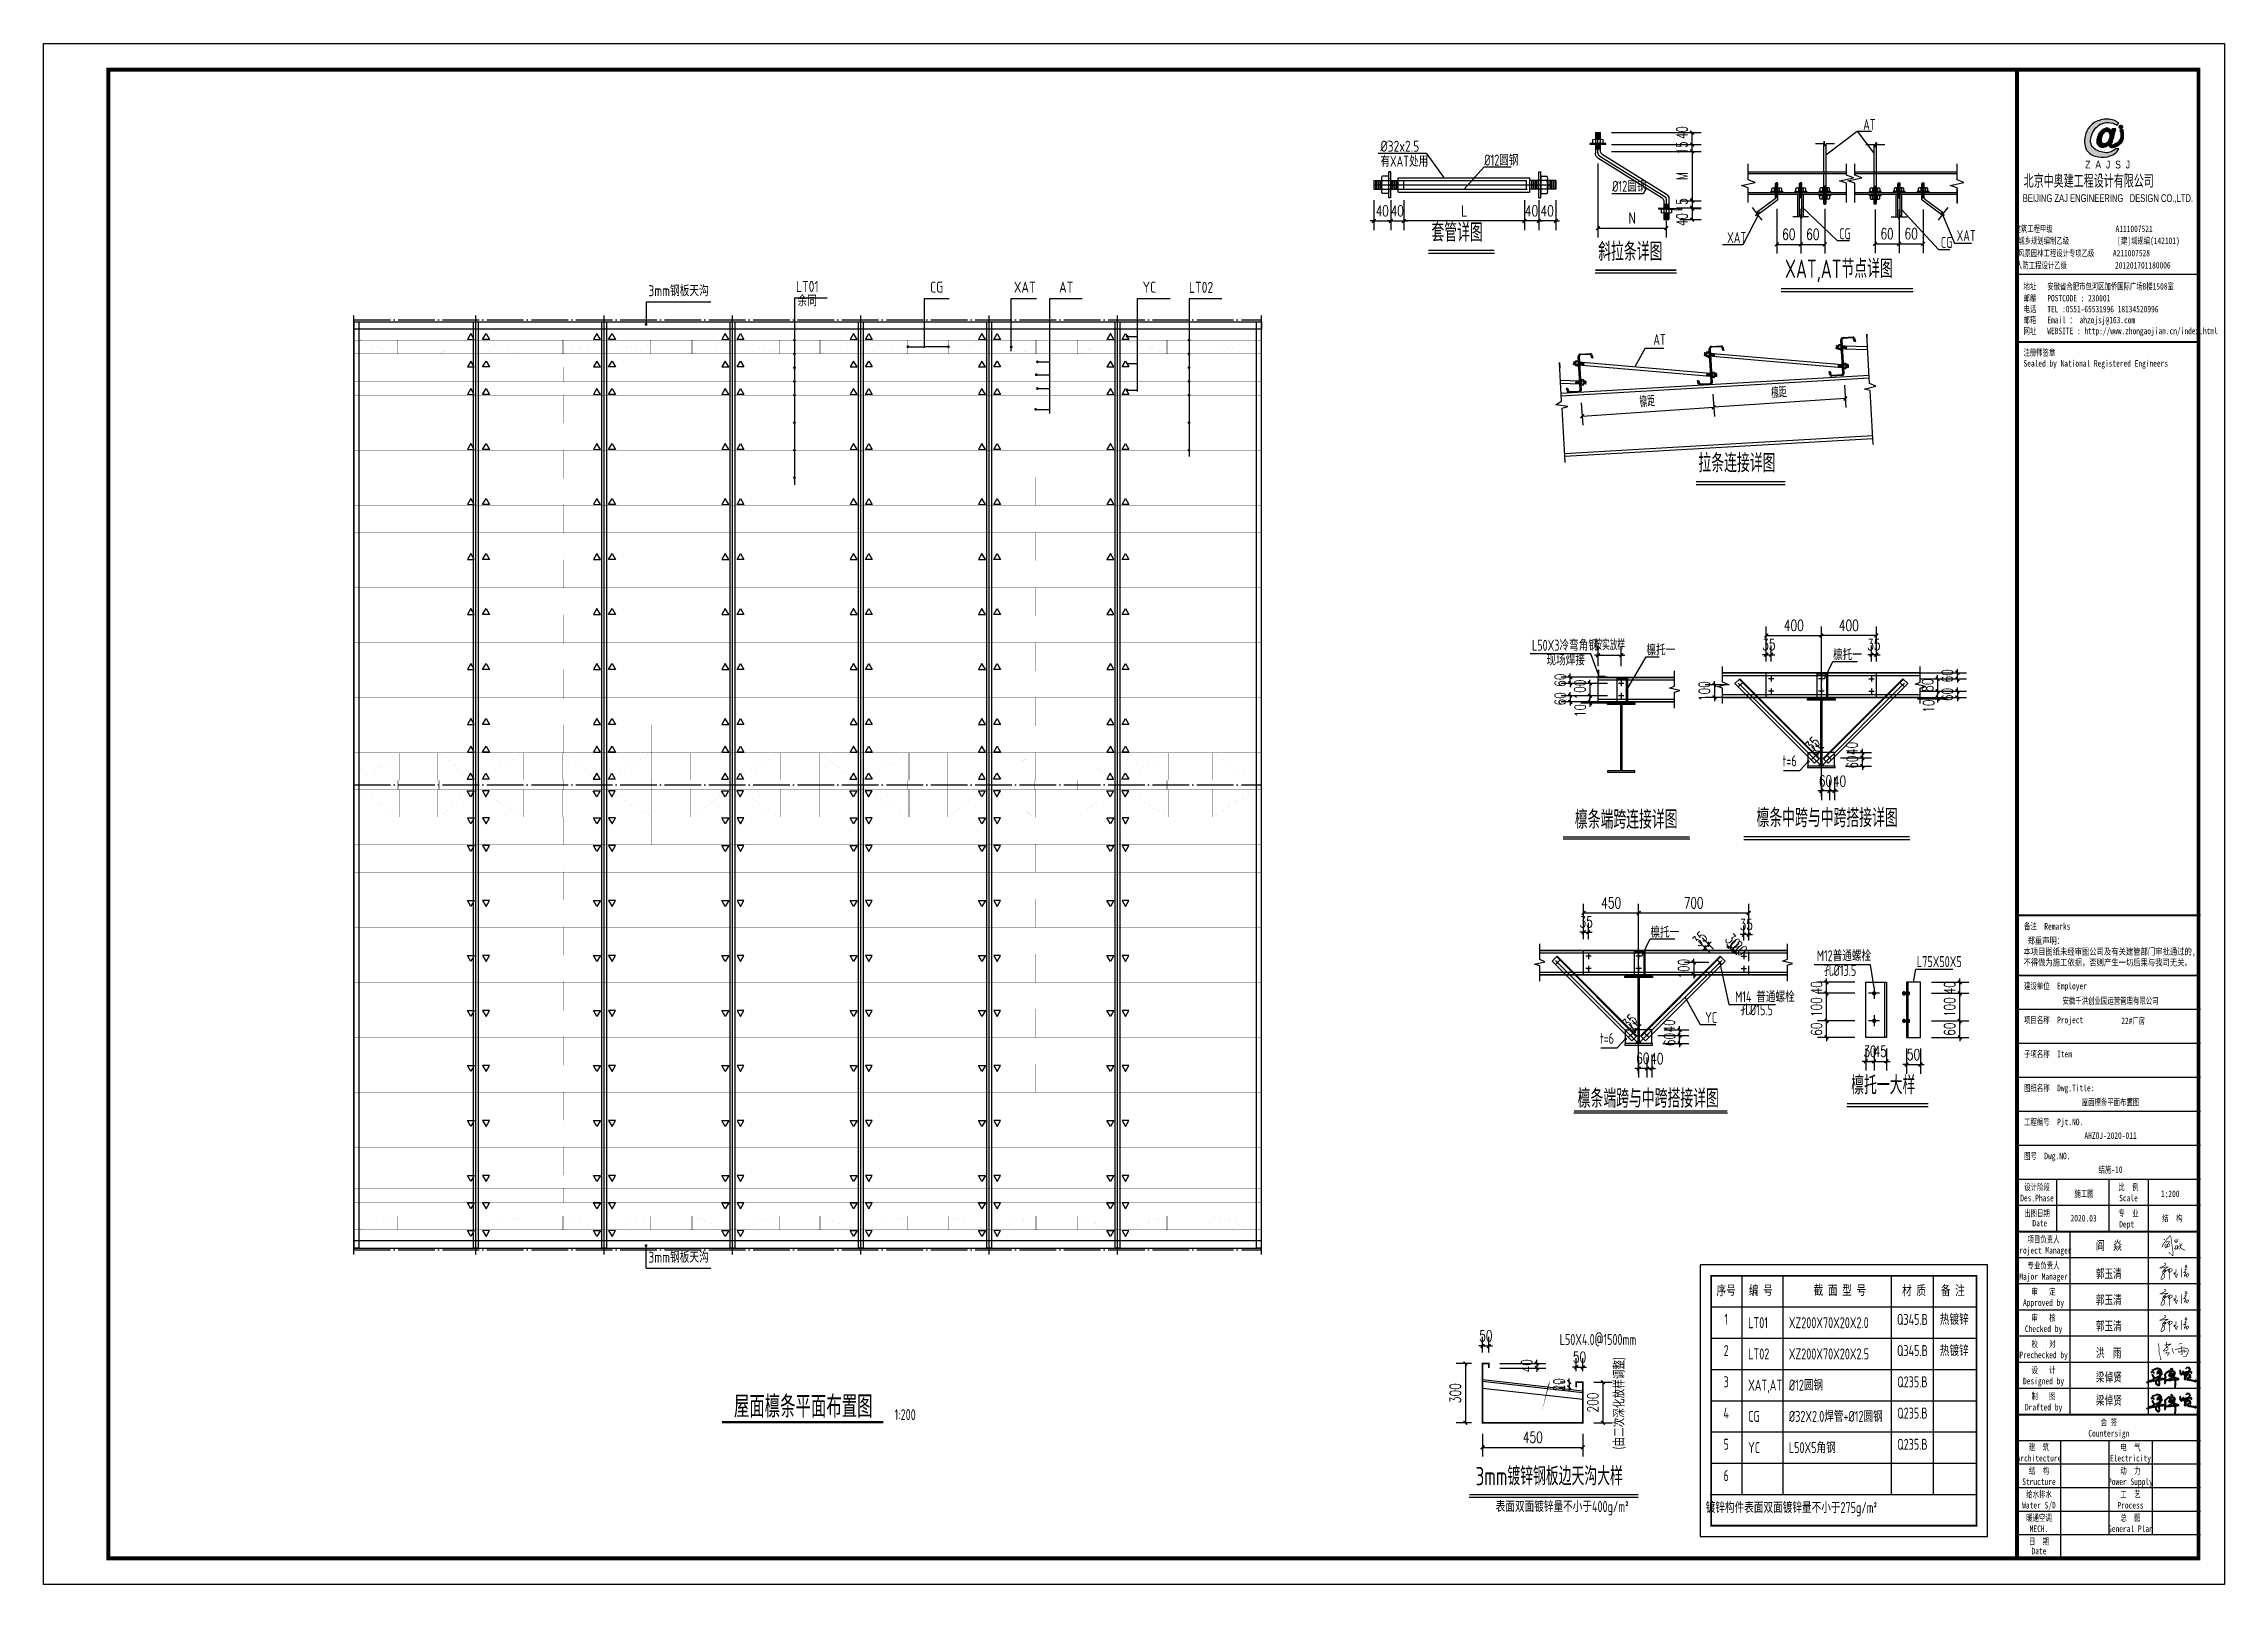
# Model space of a CAD drawing. Extents: x 180850 to 1399066, y 48356 to 327880.
# Drawn here: x 919169 to 1038098, y 136382 to 220382 of the extents above; entities that cross this region are included whole.
import ezdxf
from ezdxf.enums import TextEntityAlignment as Align

# ---------------------------------------------------------------- set-up
doc = ezdxf.new("R2010")
doc.units = 0
doc.header["$LTSCALE"] = 1000
doc.linetypes.add('DASHED', pattern=[0.75, 0.5, -0.25])
doc.linetypes.add('DOTE', pattern=[2.42, 2, -0.2, 0.02, -0.2])
doc.layers.add('_0', color=7, linetype='Continuous', lineweight=25)
for name, color, linetype in [('AXIS', 3, 'Continuous'), ('BOLT', 251, 'Continuous'), ('DOTE', 1, 'Continuous'), ('GL', 150, 'Continuous'), ('Gwall', 42, 'Continuous'), ('LK 轮廓', 3, 'Continuous'), ('LT', 181, 'Continuous'), ('NUM', 7, 'Continuous'), ('PUB_DIM', 3, 'Continuous'), ('PUB_TEXT', 7, 'Continuous'), ('PUB_TITLE', 4, 'Continuous'), ('PZ', 202, 'Continuous'), ('TEXT', 7, 'Continuous'), ('THICK', 6, 'Continuous'), ('THIN', 7, 'Continuous'), ('XG', 6, 'Continuous'), ('图签', 3, 'Continuous'), ('填充', 251, 'Continuous'), ('天沟', 2, 'Continuous'), ('引出线', 3, 'Continuous')]:
    doc.layers.add(name, color=color, linetype=linetype)
doc.styles.add('_gyy_title_Arial', font='arial.ttf', dxfattribs={"width": 0.7})
doc.styles.add('_gyy_title_ST', font='', dxfattribs={"width": 0.8})
doc.styles.add('_TCH_DIM_T3', font='SIMPLEX', dxfattribs={"width": 0.705882, "bigfont": 'GBCBIG'})
doc.styles.add('HZ', font='txt.shx', dxfattribs={"width": 0.8, "bigfont": '000hztxt.shx'})
doc.styles.add('TSSD_Label', font='tssdeng.shx', dxfattribs={"width": 0.7, "bigfont": 'hztxt.shx'})
doc.styles.add('TSSD_Norm', font='tssdeng.shx', dxfattribs={"bigfont": 'hztxt.shx'})
doc.styles.get('_gyy_title_ST').set_extended_font_data('SimSun')
doc.dimstyles.new('TCH-200-1', dxfattribs={"dimtxt": 595, "dimasz": 200, "dimexe": 500, "dimexo": 600, "dimgap": 252.5, "dimtad": 1, "dimdec": 0, "dimzin": 0, "dimdsep": 46, "dimtxsty": '_TCH_DIM_T3', "dimblk": 'ARCHTICK', "dimcen": 0.09, "dimclrd": 3, "dimclre": 3, "dimclrt": 7, "dimazin": 2, "dimtfac": 1, "dimtdec": 0, "dimtix": 1, "dimtmove": 2, "dimatfit": 3, "dimfxl": 1, "dimtolj": 1, "dimtzin": 0, "dimarcsym": 0})
doc.dimstyles.new('TCH-200-5', dxfattribs={"dimtxt": 595, "dimasz": 200, "dimexe": 500, "dimexo": 600, "dimgap": 252.5, "dimtad": 1, "dimdec": 0, "dimlfac": 0.2, "dimzin": 0, "dimdsep": 46, "dimtxsty": '_TCH_DIM_T3', "dimblk": 'ARCHTICK', "dimcen": 0.09, "dimclrd": 124, "dimclre": 124, "dimclrt": 7, "dimazin": 2, "dimtfac": 1, "dimtdec": 0, "dimtix": 1, "dimtmove": 2, "dimatfit": 3, "dimfxl": 1, "dimtolj": 1, "dimtzin": 0, "dimarcsym": 0})

msp = doc.modelspace()

# ---------------------------------------------------------------- texts
at = {"color": 1, "insert": (1027153.56, 213244.05), "char_height": 718.1993, "width": 9393.6358, "attachment_point": 1, "style": 'HZ'}
msp.add_mtext('北京中奥建工程设计有限公司', dxfattribs=at)
at = {"layer": 'PUB_TEXT', "color": 3, "style": '_gyy_title_ST', "width": 0.7}
for s, p in [('阎  焱', (1031101.11, 154620.05)), ('郭玉清', (1031088.22, 153080.43)), ('郭玉清', (1031088.22, 151655.07)), ('郭玉清', (1031088.22, 150229.72)), ('洪  雨', (1031091.42, 148757.56)), ('梁倬贤', (1031091.42, 147435.86)), ('梁倬贤', (1031091.42, 146174.46))]:
    msp.add_text(s, height=481.259, dxfattribs=at).set_placement(p)
at = {"layer": 'PUB_TITLE', "width": 0.7}
for s, height, style, p in [('BEIJING ZAJ ENGINEERING   DESIGN CO.,LTD.', 424.2416, '_gyy_title_Arial', (1031746.44, 211746.83)), ('建筑工程甲级                 A111007521             ', 353.5346, '_gyy_title_ST', (1031732.23, 210108.51)), ('城乡规划编制乙级             [建]城规编(142101)', 353.5346, '_gyy_title_ST', (1031260.15, 209459.89)), ('人防工程设计乙级             201201701180006', 353.5346, '_gyy_title_ST', (1030953.36, 208120.07)), ('风景园林工程设计专项乙级     A211007528           ', 353.5346, '_gyy_title_ST', (1031556.25, 208781.7)), ('设计阶段', 356.338, '_gyy_title_ST', (1027880.49, 157865.1)), ('比  例', 356.338, '_gyy_title_ST', (1032869.23, 157865.1)), ('Des.Phase', 356.338, '_gyy_title_ST', (1027880.49, 157266.47)), ('Scale', 356.338, '_gyy_title_ST', (1032869.23, 157266.47)), ('出图日期', 356.338, '_gyy_title_ST', (1027880.49, 156439.75)), ('Date', 356.338, '_gyy_title_ST', (1028033.8, 155899.51)), ('专  业', 356.338, '_gyy_title_ST', (1032869.23, 156439.75)), ('Dept ', 356.338, '_gyy_title_ST', (1032869.23, 155841.1)), ('Project Manager', 356.3382, '_gyy_title_ST', (1028236.83, 154415.75)), ('项目负责人', 356.338, '_gyy_title_ST', (1028236.83, 155014.39)), ('专业负责人', 356.338, '_gyy_title_ST', (1028236.83, 153589.04)), ('Major Manager', 356.3382, '_gyy_title_ST', (1028236.83, 152990.39)), ('审   定', 356.338, '_gyy_title_ST', (1028236.85, 152163.68)), ('Approved by', 356.3382, '_gyy_title_ST', (1028236.83, 151565.04)), ('审   核', 356.338, '_gyy_title_ST', (1028236.85, 150738.33)), ('Checked by', 356.338, '_gyy_title_ST', (1028236.83, 150139.68)), ('Prechecked by', 356.3382, '_gyy_title_ST', (1028236.83, 148714.33)), ('校   对', 356.338, '_gyy_title_ST', (1028236.85, 149312.98)), ('Designed by', 356.3382, '_gyy_title_ST', (1028236.83, 147288.97)), ('设   计', 356.338, '_gyy_title_ST', (1028236.85, 147887.62)), ('制   图', 356.338, '_gyy_title_ST', (1028236.85, 146462.27)), ('Drafted by', 356.338, '_gyy_title_ST', (1028236.83, 145863.62)), ('会 签', 356.338, '_gyy_title_ST', (1031800.22, 145036.91)), ('建  筑', 356.338, '_gyy_title_ST', (1027987.39, 143682.83)), ('Countersign', 356.3382, '_gyy_title_ST', (1031800.22, 144438.27)), ('电  气', 356.338, '_gyy_title_ST', (1032976.13, 143682.83)), ('Architecture', 356.3382, '_gyy_title_ST', (1027987.39, 143084.18)), ('结  构', 356.338, '_gyy_title_ST', (1027987.39, 142400.01)), ('Electricity', 356.3382, '_gyy_title_ST', (1032976.13, 143084.18)), ('动  力', 356.338, '_gyy_title_ST', (1032976.13, 142400.01)), ('Structure', 356.338, '_gyy_title_ST', (1027987.39, 141801.37)), ('Power Supply', 356.3382, '_gyy_title_ST', (1032976.13, 141801.37)), ('Water S/D', 356.338, '_gyy_title_ST', (1027987.39, 140518.54)), ('给水排水', 356.338, '_gyy_title_ST', (1027987.39, 141117.19)), ('Process', 356.338, '_gyy_title_ST', (1032976.13, 140518.54)), ('工  艺', 356.338, '_gyy_title_ST', (1032976.13, 141117.19)), ('暖通空调', 356.338, '_gyy_title_ST', (1027987.39, 139834.37)), ('MECH.', 356.338, '_gyy_title_ST', (1027987.39, 139235.73)), ('General Plan', 356.3382, '_gyy_title_ST', (1032976.13, 139235.73)), ('总  图', 356.338, '_gyy_title_ST', (1032976.13, 139834.37)), ('日  期', 356.338, '_gyy_title_ST', (1027987.39, 138551.55)), ('Date', 356.338, '_gyy_title_ST', (1027987.39, 138024.17))]:
    msp.add_text(s, height=height, dxfattribs=dict(at, style=style)).set_placement(p, align=Align.CENTER)
at = {"layer": 'PUB_TITLE', "style": '_gyy_title_ST', "width": 0.7}
for s, height, p in [('地址   安徽省合肥市包河区加侨国际广场B楼1508室', 353.5346, (1027143.19, 206971.5)), ('邮编   POSTCODE : 230001', 353.5346, (1027143.19, 206325.74)), ('电话   TEL :0551-65531996 18134520996', 353.5346, (1027143.19, 205731.8)), ('邮箱   Email ： ahzojsj@163.com', 353.5346, (1027143.19, 205137.86)), ('网址   WEBSITE : http://www.zhongaojian.cn/index.html', 353.5346, (1027143.19, 204540.43)), ('注册师签章', 353.535, (1027143.19, 203366.69)), ('Sealed by National Registered Engineers', 353.5346, (1027145.11, 202772.76)), ('备注  Remarks', 356.3382, (1027172.15, 172078.36)), ('建设单位  Employer', 356.3382, (1027172.15, 168826.07)), ('项目名称  Project', 356.3382, (1027172.15, 166973.11)), ('子项名称  Item', 356.338, (1027172.15, 165120.15)), ('图纸名称  Dwg.Title:', 356.3382, (1027172.15, 163267.19)), ('工程编号  Pjt.NO.', 356.3382, (1027172.15, 161414.23)), ('图号  Dwg.NO.', 356.3382, (1027172.15, 159561.27))]:
    msp.add_text(s, height=height, dxfattribs=at).set_placement(p)
at = {"layer": 'PUB_TITLE', "color": 2, "style": '_gyy_title_ST', "width": 0.7}
msp.add_text('安徽千洪创业园运营管理有限公司', height=356.3382, dxfattribs=at).set_placement((1031889.95, 168021.53), align=Align.CENTER)
msp.add_text('22#厂房', height=349.176, dxfattribs=at).set_placement((1033124.91, 167121.81), align=Align.MIDDLE)
at = {"layer": 'PUB_TITLE', "color": 6, "style": '_gyy_title_ST', "width": 0.7}
for s, height, p in [('屋面檩条平面布置图', 356.338, (1031889.95, 162495.55)), ('AHZOJ-2020-011', 356.3382, (1031889.95, 160671.89))]:
    msp.add_text(s, height=height, dxfattribs=at).set_placement(p, align=Align.CENTER)
at = {"layer": 'PUB_TITLE', "color": 7, "style": '_gyy_title_ST', "width": 0.7}
for s, height, p in [('结施-10', 356.339, (1031889.95, 158818.93)), ('施工图', 356.338, (1030446.62, 157508.11)), ('1:200', 356.338, (1035143.22, 157496.83)), ('2020.03', 356.338, (1030420.25, 156166.59)), ('结  构', 356.338, (1035259.77, 156166.59))]:
    msp.add_text(s, height=height, dxfattribs=at).set_placement(p, align=Align.CENTER)
at = {"layer": 'PUB_TITLE', "insert": (1027142.36, 171654.81), "char_height": 356.3382, "width": 11402.833, "attachment_point": 1, "style": '_gyy_title_ST'}
msp.add_mtext(' 郑重声明：\\P本项目图纸未经审图公司及有关建管部门审批通过的,\\P不得做为施工依据，否则产生一切后果与我司无关。', dxfattribs=at)
at = {"layer": 'TEXT', "width": 0.7}
for s, height, style, p in [('AT', 600, 'TSSD_Label', (1018402.55, 215668.69)), ('有XAT处用', 600, 'TSSD_Label', (992070, 213668.88)), ('%%C12圆钢', 600, 'TSSD_Label', (997733.65, 213732.5)), ('%%C12圆钢', 600, 'TSSD_Label', (1004709.86, 212303.86)), ('XAT', 600, 'TSSD_Label', (1010981.43, 209505.03)), ('CG', 600, 'TSSD_Label', (1017092.29, 209717.49)), ('CG', 600, 'TSSD_Label', (1022635.11, 209245.59)), ('XAT', 600, 'TSSD_Label', (1023499.11, 209617.81)), ('AT', 600, 'TSSD_Label', (1006955.48, 203947.95)), ('L50X3冷弯角钢', 600, 'TSSD_Label', (1000337.57, 187280.77)), ('现场焊接', 600, 'TSSD_Label', (1001127.25, 186481.73)), ('檩托一', 600, 'TSSD_Label', (1006579.58, 187027.86)), ('檩托一', 600, 'TSSD_Label', (1016759.32, 186766.22)), ('檩托一', 600, 'TSSD_Label', (1006796.94, 171639.15)), ('M12普通螺栓', 600, 'TSSD_Label', (1015871.14, 170357.37)), ('孔%%c13.5', 600, 'TSSD_Label', (1016257.37, 169553.1)), ('L75X50X5', 600, 'TSSD_Label', (1021331.59, 170032.91)), ('M14 普通螺栓', 600, 'TSSD_Label', (1011416.44, 168120.04)), ('孔%%c15.5', 600, 'TSSD_Label', (1011700.3, 167409.6)), ('檩条端跨与中跨搭接详图', 1000, 'TSSD_Label', (1002829.57, 162369.8)), ('L50X4.0@1500mm', 599.9998, 'TSSD_Label', (1001846.77, 149434.2)), ('LT01', 600, 'TSSD_Label', (1012128.93, 150348.91)), ('XZ200X70X20X2.0', 599.9998, 'TSSD_Label', (1014345.7, 150348.91)), ('LT02', 600, 'TSSD_Label', (1012128.93, 148646.13)), ('XZ200X70X20X2.5', 599.9998, 'TSSD_Label', (1014345.7, 148646.13)), ('XAT,AT', 600, 'TSSD_Label', (1012128.93, 146943.35)), ('%%C12圆钢', 600, 'TSSD_Label', (1014345.7, 146943.35)), ('屋面檩条平面布置图', 1200, 'TSSD_Norm', (956815.61, 145476.44)), ('1:200', 600, 'TSSD_Norm', (965576.58, 145334.71)), ('CG', 600, 'TSSD_Label', (1012128.93, 145240.57)), ('%%C32X2.0焊管+%%C12圆钢', 599.9998, 'TSSD_Label', (1014345.7, 145240.57)), ('YC', 600, 'TSSD_Label', (1012128.93, 143537.79)), ('L50X5角钢', 600, 'TSSD_Label', (1014345.7, 143537.79)), ('表面双面镀锌量不小于400g/m%%1402%%141', 599.9998, 'TSSD_Label', (998359.79, 140326.33))]:
    msp.add_text(s, height=height, dxfattribs=dict(at, style=style)).set_placement(p)
at = {"layer": 'TEXT', "style": 'TSSD_Label', "width": 0.7}
for s, p in [('套管详图', (994855.8, 209282.93)), ('斜拉条详图', (1003948.16, 208241.14)), ('XAT,AT节点详图', (1014132.8, 207307.51)), ('拉条连接详图', (1009415.48, 196711.5)), ('檩条端跨连接详图', (1002677.42, 177277.57)), ('檩条中跨与中跨搭接详图', (1012584.39, 177365.49)), ('檩托一大样', (1017746.76, 162795.99)), ('3mm镀锌钢板边天沟大样', (997268.17, 141480.57))]:
    msp.add_text(s, height=1000, dxfattribs=at).set_placement(p, align=Align.BOTTOM_LEFT)
for s, height, p in [('序号', 600, (1010928.3, 151913.15)), ('编 号', 600, (1012817.68, 151913.15)), ('截 面 型 号', 600, (1017129.59, 151925.67)), ('材 质', 600, (1021175.17, 151913.15)), ('备 注', 600, (1023290.46, 151913.15)), ('1', 600, (1010928.3, 150348.91)), ('Q345.B', 600, (1021085.93, 150348.91)), ('热镀锌', 600, (1023367.22, 150348.91)), ('2', 600, (1010928.3, 148646.13)), ('Q345.B', 600, (1021085.93, 148646.13)), ('热镀锌', 600, (1023367.22, 148646.13)), ('3', 600, (1010928.3, 146943.35)), ('Q235.B', 600, (1021085.93, 146943.35)), ('4', 600, (1010928.3, 145240.57)), ('Q235.B', 600, (1021085.93, 145240.57)), ('5', 600, (1010928.3, 143537.79)), ('Q235.B', 600, (1021085.93, 143537.79)), ('6', 600, (1010928.3, 141835)), ('镀锌构件表面双面镀锌量不小于275g/m%%1402%%141', 599.9998, (1014483.46, 140089.57))]:
    msp.add_text(s, height=height, dxfattribs=at).set_placement(p, align=Align.BOTTOM_CENTER)
msp.add_text('(由二次深化放样调整)', height=599.9998, rotation=90, dxfattribs=at).set_placement((1005389.34, 143744.5))
at = {"layer": 'THIN', "style": 'TSSD_Norm'}
for s, width, p in [('%%C32x2.5', 0.8, (992070, 214486.93)), ('YC', 0.7, (1009786.2, 166986.95))]:
    msp.add_text(s, height=600, dxfattribs=dict(at, width=width)).set_placement(p)
at = {"layer": 'THIN', "style": 'TSSD_Norm', "width": 0.8}
for s, p in [('3mm钢板天沟', (955444.82, 206431.49)), ('LT01', (961433.34, 206664.23)), ('CG', (968231.11, 206626.21)), ('XAT', (973268.4, 206626.2)), ('AT', (975322.38, 206626.21)), ('YC', (979841.61, 206626.21)), ('LT02', (982951.52, 206614.26)), ('余同', (961337.08, 205881.51)), ('3mm钢板天沟', (955444.82, 153738.07))]:
    msp.add_text(s, height=600, dxfattribs=at).set_placement(p, align=Align.BOTTOM_RIGHT)
at = {"layer": 'THIN', "style": 'TSSD_Norm', "width": 0.7}
for p in [(1014006.16, 180798.52), (1004043.79, 165671.46)]:
    msp.add_text('t=6', height=600, dxfattribs=at).set_placement(p, align=Align.BOTTOM_LEFT)

# ---------------------------------------------------------------- blocks, each defined once
blk = doc.blocks.new('_ArchTick')
at = {"color": 0, "linetype": 'ByBlock', "const_width": 0.4}
blk.add_lwpolyline([(-0.5, -0.5), (0.5, 0.5)], dxfattribs=at)
blk = doc.blocks.new('*D97')
at = {"layer": 'AXIS', "color": 3, "lineweight": -2, "transparency": 16777216}
for p, q in [((999922, 211842), (999922, 210214)), ((1000708, 211842), (1000708, 210214)), ((999922, 210714), (999722, 210714)), ((1000708, 210714), (999922, 210714)), ((1000708, 210714), (1000908, 210714))]:
    blk.add_line(p, q, dxfattribs=at)
at = {"layer": 'Defpoints', "color": 0, "transparency": 16777216}
for p in [(999922, 212442), (1000708, 212442), (999922, 210714)]:
    blk.add_point(p, dxfattribs=at)
at = {"layer": 'AXIS', "color": 3, "lineweight": -2, "transparency": 16777216, "xscale": 200, "yscale": 200, "zscale": 200}
blk.add_blockref('_ArchTick', (999922, 210714), dxfattribs=at)
at = {"layer": 'AXIS', "color": 3, "lineweight": -2, "transparency": 16777216, "xscale": 200, "yscale": 200, "zscale": 200, "rotation": 180}
blk.add_blockref('_ArchTick', (1000708, 210714), dxfattribs=at)
at = {"layer": 'AXIS', "color": 7, "transparency": 16777216, "insert": (1000315, 211264), "char_height": 595, "attachment_point": 5, "style": '_TCH_DIM_T3'}
blk.add_mtext('\\A1;40', dxfattribs=at)
blk = doc.blocks.new('*D98')
at = {"layer": 'AXIS', "color": 3, "lineweight": -2, "transparency": 16777216}
for p, q in [((1000708, 211842), (1000708, 210214)), ((1001634, 211842), (1001634, 210214)), ((1000708, 210714), (1000508, 210714)), ((1001634, 210714), (1000708, 210714)), ((1001634, 210714), (1001834, 210714))]:
    blk.add_line(p, q, dxfattribs=at)
at = {"layer": 'Defpoints', "color": 0, "transparency": 16777216}
for p in [(1000708, 212442), (1001634, 212442), (1000708, 210714)]:
    blk.add_point(p, dxfattribs=at)
at = {"layer": 'AXIS', "color": 3, "lineweight": -2, "transparency": 16777216, "xscale": 200, "yscale": 200, "zscale": 200}
blk.add_blockref('_ArchTick', (1000708, 210714), dxfattribs=at)
at = {"layer": 'AXIS', "color": 3, "lineweight": -2, "transparency": 16777216, "xscale": 200, "yscale": 200, "zscale": 200, "rotation": 180}
blk.add_blockref('_ArchTick', (1001634, 210714), dxfattribs=at)
at = {"layer": 'AXIS', "color": 7, "transparency": 16777216, "insert": (1001171, 211264), "char_height": 595, "attachment_point": 5, "style": '_TCH_DIM_T3'}
blk.add_mtext('\\A1;40', dxfattribs=at)
blk = doc.blocks.new('*D99')
at = {"layer": 'AXIS', "color": 3, "lineweight": -2, "transparency": 16777216}
for p, q in [((992638, 211842), (992638, 210214)), ((993351, 211842), (993351, 210214)), ((992638, 210714), (992438, 210714)), ((992638, 210714), (993351, 210714)), ((993351, 210714), (993551, 210714))]:
    blk.add_line(p, q, dxfattribs=at)
at = {"layer": 'Defpoints', "color": 0, "transparency": 16777216}
for p in [(992638, 212442), (993351, 212442), (993351, 210714)]:
    blk.add_point(p, dxfattribs=at)
at = {"layer": 'AXIS', "color": 3, "lineweight": -2, "transparency": 16777216, "xscale": 200, "yscale": 200, "zscale": 200}
blk.add_blockref('_ArchTick', (992638, 210714), dxfattribs=at)
at = {"layer": 'AXIS', "color": 3, "lineweight": -2, "transparency": 16777216, "xscale": 200, "yscale": 200, "zscale": 200, "rotation": 180}
blk.add_blockref('_ArchTick', (993351, 210714), dxfattribs=at)
at = {"layer": 'AXIS', "color": 7, "transparency": 16777216, "insert": (992994, 211264), "char_height": 595, "attachment_point": 5, "style": '_TCH_DIM_T3'}
blk.add_mtext('\\A1;40', dxfattribs=at)
blk = doc.blocks.new('*D100')
at = {"layer": 'AXIS', "color": 3, "lineweight": -2, "transparency": 16777216}
for p, q in [((991713, 211842), (991713, 210214)), ((992638, 211842), (992638, 210214)), ((991713, 210714), (991513, 210714)), ((991713, 210714), (992638, 210714)), ((992638, 210714), (992838, 210714))]:
    blk.add_line(p, q, dxfattribs=at)
at = {"layer": 'Defpoints', "color": 0, "transparency": 16777216}
for p in [(991713, 212442), (992638, 212442), (992638, 210714)]:
    blk.add_point(p, dxfattribs=at)
at = {"layer": 'AXIS', "color": 3, "lineweight": -2, "transparency": 16777216, "xscale": 200, "yscale": 200, "zscale": 200}
blk.add_blockref('_ArchTick', (991713, 210714), dxfattribs=at)
at = {"layer": 'AXIS', "color": 3, "lineweight": -2, "transparency": 16777216, "xscale": 200, "yscale": 200, "zscale": 200, "rotation": 180}
blk.add_blockref('_ArchTick', (992638, 210714), dxfattribs=at)
at = {"layer": 'AXIS', "color": 7, "transparency": 16777216, "insert": (992176, 211264), "char_height": 595, "attachment_point": 5, "style": '_TCH_DIM_T3'}
blk.add_mtext('\\A1;40', dxfattribs=at)
blk = doc.blocks.new('*D101')
at = {"layer": 'AXIS', "color": 3, "lineweight": -2, "transparency": 16777216}
for p, q in [((993351, 211842), (993351, 210214)), ((999922, 211842), (999922, 210214)), ((999922, 210714), (993351, 210714))]:
    blk.add_line(p, q, dxfattribs=at)
at = {"layer": 'Defpoints', "color": 0, "transparency": 16777216}
for p in [(993351, 212442), (999922, 212442), (993351, 210714)]:
    blk.add_point(p, dxfattribs=at)
at = {"layer": 'AXIS', "color": 3, "lineweight": -2, "transparency": 16777216, "xscale": 200, "yscale": 200, "zscale": 200, "rotation": 180}
blk.add_blockref('_ArchTick', (993351, 210714), dxfattribs=at)
at = {"layer": 'AXIS', "color": 3, "lineweight": -2, "transparency": 16777216, "xscale": 200, "yscale": 200, "zscale": 200}
blk.add_blockref('_ArchTick', (999922, 210714), dxfattribs=at)
at = {"layer": 'AXIS', "color": 7, "transparency": 16777216, "insert": (996636, 211264), "char_height": 595, "attachment_point": 5, "style": '_TCH_DIM_T3'}
blk.add_mtext('\\A1;L', dxfattribs=at)
blk = doc.blocks.new('*D102')
at = {"layer": 'AXIS', "color": 3, "lineweight": -2, "transparency": 16777216}
for p, q in [((1019046, 211330), (1019046, 208967)), ((1020357, 211330), (1020357, 208967)), ((1019046, 209467), (1020357, 209467))]:
    blk.add_line(p, q, dxfattribs=at)
at = {"layer": 'Defpoints', "color": 0, "transparency": 16777216}
for p in [(1019046, 211930), (1020357, 211930), (1020357, 209467)]:
    blk.add_point(p, dxfattribs=at)
at = {"layer": 'AXIS', "color": 3, "lineweight": -2, "transparency": 16777216, "xscale": 200, "yscale": 200, "zscale": 200, "rotation": 180}
blk.add_blockref('_ArchTick', (1019046, 209467), dxfattribs=at)
at = {"layer": 'AXIS', "color": 3, "lineweight": -2, "transparency": 16777216, "xscale": 200, "yscale": 200, "zscale": 200}
blk.add_blockref('_ArchTick', (1020357, 209467), dxfattribs=at)
at = {"layer": 'AXIS', "color": 7, "transparency": 16777216, "insert": (1019701, 210017), "char_height": 595, "attachment_point": 5, "style": '_TCH_DIM_T3'}
blk.add_mtext('\\A1;60', dxfattribs=at)
blk = doc.blocks.new('*D103')
at = {"layer": 'AXIS', "color": 3, "lineweight": -2, "transparency": 16777216}
for p, q in [((1020357, 211330), (1020357, 208967)), ((1021667, 211330), (1021667, 208967)), ((1020357, 209467), (1021667, 209467))]:
    blk.add_line(p, q, dxfattribs=at)
at = {"layer": 'Defpoints', "color": 0, "transparency": 16777216}
for p in [(1020357, 211930), (1021667, 211930), (1021667, 209467)]:
    blk.add_point(p, dxfattribs=at)
at = {"layer": 'AXIS', "color": 3, "lineweight": -2, "transparency": 16777216, "xscale": 200, "yscale": 200, "zscale": 200, "rotation": 180}
blk.add_blockref('_ArchTick', (1020357, 209467), dxfattribs=at)
at = {"layer": 'AXIS', "color": 3, "lineweight": -2, "transparency": 16777216, "xscale": 200, "yscale": 200, "zscale": 200}
blk.add_blockref('_ArchTick', (1021667, 209467), dxfattribs=at)
at = {"layer": 'AXIS', "color": 7, "transparency": 16777216, "insert": (1021012, 210017), "char_height": 595, "attachment_point": 5, "style": '_TCH_DIM_T3'}
blk.add_mtext('\\A1;60', dxfattribs=at)
blk = doc.blocks.new('*D104')
at = {"layer": 'AXIS', "color": 3, "lineweight": -2, "transparency": 16777216}
for p, q in [((1014996, 211370), (1014996, 208938)), ((1016307, 211370), (1016307, 208938)), ((1014996, 209438), (1016307, 209438))]:
    blk.add_line(p, q, dxfattribs=at)
at = {"layer": 'Defpoints', "color": 0, "transparency": 16777216}
for p in [(1014996, 211970), (1016307, 211970), (1016307, 209438)]:
    blk.add_point(p, dxfattribs=at)
at = {"layer": 'AXIS', "color": 3, "lineweight": -2, "transparency": 16777216, "xscale": 200, "yscale": 200, "zscale": 200, "rotation": 180}
blk.add_blockref('_ArchTick', (1014996, 209438), dxfattribs=at)
at = {"layer": 'AXIS', "color": 3, "lineweight": -2, "transparency": 16777216, "xscale": 200, "yscale": 200, "zscale": 200}
blk.add_blockref('_ArchTick', (1016307, 209438), dxfattribs=at)
at = {"layer": 'AXIS', "color": 7, "transparency": 16777216, "insert": (1015651, 209988), "char_height": 595, "attachment_point": 5, "style": '_TCH_DIM_T3'}
blk.add_mtext('\\A1;60', dxfattribs=at)
blk = doc.blocks.new('*D105')
at = {"layer": 'AXIS', "color": 3, "lineweight": -2, "transparency": 16777216}
for p, q in [((1013686, 211370), (1013686, 208938)), ((1014996, 211370), (1014996, 208938)), ((1013686, 209438), (1014996, 209438))]:
    blk.add_line(p, q, dxfattribs=at)
at = {"layer": 'Defpoints', "color": 0, "transparency": 16777216}
for p in [(1013686, 211970), (1014996, 211970), (1014996, 209438)]:
    blk.add_point(p, dxfattribs=at)
at = {"layer": 'AXIS', "color": 3, "lineweight": -2, "transparency": 16777216, "xscale": 200, "yscale": 200, "zscale": 200, "rotation": 180}
blk.add_blockref('_ArchTick', (1013686, 209438), dxfattribs=at)
at = {"layer": 'AXIS', "color": 3, "lineweight": -2, "transparency": 16777216, "xscale": 200, "yscale": 200, "zscale": 200}
blk.add_blockref('_ArchTick', (1014996, 209438), dxfattribs=at)
at = {"layer": 'AXIS', "color": 7, "transparency": 16777216, "insert": (1014341, 209988), "char_height": 595, "attachment_point": 5, "style": '_TCH_DIM_T3'}
blk.add_mtext('\\A1;60', dxfattribs=at)
blk = doc.blocks.new('*D106')
at = {"layer": 'AXIS', "color": 3, "lineweight": -2, "transparency": 16777216}
for p, q in [((1020770, 165606), (1020770, 164217)), ((1021520, 165606), (1021520, 164217)), ((1020770, 164717), (1020570, 164717)), ((1020770, 164717), (1021520, 164717)), ((1021520, 164717), (1021720, 164717))]:
    blk.add_line(p, q, dxfattribs=at)
at = {"layer": 'Defpoints', "color": 0, "transparency": 16777216}
for p in [(1020770, 166206), (1021520, 166206), (1021520, 164717)]:
    blk.add_point(p, dxfattribs=at)
at = {"layer": 'AXIS', "color": 3, "lineweight": -2, "transparency": 16777216, "xscale": 200, "yscale": 200, "zscale": 200}
blk.add_blockref('_ArchTick', (1020770, 164717), dxfattribs=at)
at = {"layer": 'AXIS', "color": 3, "lineweight": -2, "transparency": 16777216, "xscale": 200, "yscale": 200, "zscale": 200, "rotation": 180}
blk.add_blockref('_ArchTick', (1021520, 164717), dxfattribs=at)
at = {"layer": 'AXIS', "color": 7, "transparency": 16777216, "insert": (1021145, 165267), "char_height": 595, "attachment_point": 5, "style": '_TCH_DIM_T3'}
blk.add_mtext('\\A1;50', dxfattribs=at)
blk = doc.blocks.new('*D107')
at = {"layer": 'AXIS', "color": 3, "lineweight": -2, "transparency": 16777216}
for p, q in [((1018997, 165606), (1018997, 164394)), ((1019672, 165606), (1019672, 164394)), ((1018997, 164894), (1018797, 164894)), ((1018997, 164894), (1019672, 164894)), ((1019672, 164894), (1019872, 164894))]:
    blk.add_line(p, q, dxfattribs=at)
at = {"layer": 'Defpoints', "color": 0, "transparency": 16777216}
for p in [(1018997, 166206), (1019672, 166206), (1019672, 164894)]:
    blk.add_point(p, dxfattribs=at)
at = {"layer": 'AXIS', "color": 3, "lineweight": -2, "transparency": 16777216, "xscale": 200, "yscale": 200, "zscale": 200}
blk.add_blockref('_ArchTick', (1018997, 164894), dxfattribs=at)
at = {"layer": 'AXIS', "color": 3, "lineweight": -2, "transparency": 16777216, "xscale": 200, "yscale": 200, "zscale": 200, "rotation": 180}
blk.add_blockref('_ArchTick', (1019672, 164894), dxfattribs=at)
at = {"layer": 'AXIS', "color": 7, "transparency": 16777216, "insert": (1019335, 165444), "char_height": 595, "attachment_point": 5, "style": '_TCH_DIM_T3'}
blk.add_mtext('\\A1;45', dxfattribs=at)
blk = doc.blocks.new('*D108')
at = {"layer": 'AXIS', "color": 3, "lineweight": -2, "transparency": 16777216}
for p, q in [((1018547, 165606), (1018547, 164394)), ((1018997, 165606), (1018997, 164394)), ((1018547, 164894), (1018347, 164894)), ((1018547, 164894), (1018997, 164894)), ((1018997, 164894), (1019197, 164894))]:
    blk.add_line(p, q, dxfattribs=at)
at = {"layer": 'Defpoints', "color": 0, "transparency": 16777216}
for p in [(1018547, 166206), (1018997, 166206), (1018997, 164894)]:
    blk.add_point(p, dxfattribs=at)
at = {"layer": 'AXIS', "color": 3, "lineweight": -2, "transparency": 16777216, "xscale": 200, "yscale": 200, "zscale": 200}
blk.add_blockref('_ArchTick', (1018547, 164894), dxfattribs=at)
at = {"layer": 'AXIS', "color": 3, "lineweight": -2, "transparency": 16777216, "xscale": 200, "yscale": 200, "zscale": 200, "rotation": 180}
blk.add_blockref('_ArchTick', (1018997, 164894), dxfattribs=at)
at = {"layer": 'AXIS', "color": 7, "transparency": 16777216, "insert": (1018772, 165444), "char_height": 595, "attachment_point": 5, "style": '_TCH_DIM_T3'}
blk.add_mtext('\\A1;30', dxfattribs=at)
blk = doc.blocks.new('*D109')
at = {"layer": 'AXIS', "color": 3, "lineweight": -2, "transparency": 16777216}
for p, q in [((1017947, 168606), (1015903, 168606)), ((1016403, 168606), (1016403, 168806)), ((1016403, 167106), (1016403, 168606)), ((1017947, 167106), (1015903, 167106)), ((1016403, 167106), (1016403, 166906))]:
    blk.add_line(p, q, dxfattribs=at)
at = {"layer": 'Defpoints', "color": 0, "transparency": 16777216}
for p in [(1016403, 168606), (1018547, 168606), (1018547, 167106)]:
    blk.add_point(p, dxfattribs=at)
at = {"layer": 'AXIS', "color": 3, "lineweight": -2, "transparency": 16777216, "xscale": 200, "yscale": 200, "zscale": 200}
for p, rotation in [((1016403, 168606), 270), ((1016403, 167106), 90)]:
    blk.add_blockref('_ArchTick', p, dxfattribs=dict(at, rotation=rotation))
at = {"layer": 'AXIS', "color": 7, "transparency": 16777216, "insert": (1015853, 167856), "char_height": 595, "attachment_point": 5, "rotation": 90, "style": '_TCH_DIM_T3'}
blk.add_mtext('\\A1;100', dxfattribs=at)
blk = doc.blocks.new('*D110')
at = {"layer": 'AXIS', "color": 3, "lineweight": -2, "transparency": 16777216}
for p, q in [((1017947, 169206), (1015903, 169206)), ((1016403, 169206), (1016403, 169406)), ((1016403, 168606), (1016403, 169206)), ((1017947, 168606), (1015903, 168606)), ((1016403, 168606), (1016403, 168406))]:
    blk.add_line(p, q, dxfattribs=at)
at = {"layer": 'Defpoints', "color": 0, "transparency": 16777216}
for p in [(1016403, 169206), (1018547, 169206), (1018547, 168606)]:
    blk.add_point(p, dxfattribs=at)
at = {"layer": 'AXIS', "color": 3, "lineweight": -2, "transparency": 16777216, "xscale": 200, "yscale": 200, "zscale": 200}
for p, rotation in [((1016403, 169206), 270), ((1016403, 168606), 90)]:
    blk.add_blockref('_ArchTick', p, dxfattribs=dict(at, rotation=rotation))
at = {"layer": 'AXIS', "color": 7, "transparency": 16777216, "insert": (1015853, 168906), "char_height": 595, "attachment_point": 5, "rotation": 90, "style": '_TCH_DIM_T3'}
blk.add_mtext('\\A1;40', dxfattribs=at)
blk = doc.blocks.new('*D111')
at = {"layer": 'AXIS', "color": 3, "lineweight": -2, "transparency": 16777216}
for p, q in [((1017947, 167106), (1015903, 167106)), ((1016403, 167106), (1016403, 167306)), ((1016403, 166206), (1016403, 167106)), ((1017947, 166206), (1015903, 166206)), ((1016403, 166206), (1016403, 166006))]:
    blk.add_line(p, q, dxfattribs=at)
at = {"layer": 'Defpoints', "color": 0, "transparency": 16777216}
for p in [(1016403, 167106), (1018547, 167106), (1018547, 166206)]:
    blk.add_point(p, dxfattribs=at)
at = {"layer": 'AXIS', "color": 3, "lineweight": -2, "transparency": 16777216, "xscale": 200, "yscale": 200, "zscale": 200}
for p, rotation in [((1016403, 167106), 270), ((1016403, 166206), 90)]:
    blk.add_blockref('_ArchTick', p, dxfattribs=dict(at, rotation=rotation))
at = {"layer": 'AXIS', "color": 7, "transparency": 16777216, "insert": (1015853, 166656), "char_height": 595, "attachment_point": 5, "rotation": 90, "style": '_TCH_DIM_T3'}
blk.add_mtext('\\A1;60', dxfattribs=at)
blk = doc.blocks.new('*D112')
at = {"layer": 'AXIS', "color": 3, "lineweight": -2, "transparency": 16777216}
for p, q in [((1008405, 211811), (1009572, 211811)), ((1009072, 211811), (1009072, 212011)), ((1009072, 211811), (1009072, 211386)), ((1009028, 211386), (1009572, 211386)), ((1009072, 211386), (1009072, 211186))]:
    blk.add_line(p, q, dxfattribs=at)
at = {"layer": 'Defpoints', "color": 0, "transparency": 16777216}
for p in [(1007805, 211811), (1008428, 211386), (1009072, 211386)]:
    blk.add_point(p, dxfattribs=at)
at = {"layer": 'AXIS', "color": 3, "lineweight": -2, "transparency": 16777216, "xscale": 200, "yscale": 200, "zscale": 200}
for p, rotation in [((1009072, 211811), 270), ((1009072, 211386), 90)]:
    blk.add_blockref('_ArchTick', p, dxfattribs=dict(at, rotation=rotation))
at = {"layer": 'AXIS', "color": 7, "transparency": 16777216, "insert": (1008522, 211598), "char_height": 595, "attachment_point": 5, "rotation": 90, "style": '_TCH_DIM_T3'}
blk.add_mtext('\\A1;15', dxfattribs=at)
blk = doc.blocks.new('*D113')
at = {"layer": 'AXIS', "color": 3, "lineweight": -2, "transparency": 16777216}
for p, q in [((1008405, 211437), (1009572, 211437)), ((1008405, 210787), (1009572, 210787)), ((1009072, 211437), (1009072, 210787))]:
    blk.add_line(p, q, dxfattribs=at)
at = {"layer": 'Defpoints', "color": 0, "transparency": 16777216}
for p in [(1007805, 211437), (1007805, 210787), (1009072, 210787)]:
    blk.add_point(p, dxfattribs=at)
at = {"layer": 'AXIS', "color": 3, "lineweight": -2, "transparency": 16777216, "xscale": 200, "yscale": 200, "zscale": 200}
for p, rotation in [((1009072, 211437), 90), ((1009072, 210787), 270)]:
    blk.add_blockref('_ArchTick', p, dxfattribs=dict(at, rotation=rotation))
at = {"layer": 'AXIS', "color": 7, "transparency": 16777216, "insert": (1008522, 210787), "char_height": 595, "attachment_point": 5, "rotation": 90, "style": '_TCH_DIM_T3'}
blk.add_mtext('\\A1;40', dxfattribs=at)
blk = doc.blocks.new('*D114')
at = {"layer": 'AXIS', "color": 3, "lineweight": -2, "transparency": 16777216}
for p, q in [((1003935, 213853), (1003935, 209819)), ((1007664, 210725), (1007664, 209819)), ((1003935, 210319), (1007664, 210319))]:
    blk.add_line(p, q, dxfattribs=at)
at = {"layer": 'Defpoints', "color": 0, "transparency": 16777216}
for p in [(1003935, 214453), (1007664, 211325), (1007664, 210319)]:
    blk.add_point(p, dxfattribs=at)
at = {"layer": 'AXIS', "color": 3, "lineweight": -2, "transparency": 16777216, "xscale": 200, "yscale": 200, "zscale": 200, "rotation": 180}
blk.add_blockref('_ArchTick', (1003935, 210319), dxfattribs=at)
at = {"layer": 'AXIS', "color": 3, "lineweight": -2, "transparency": 16777216, "xscale": 200, "yscale": 200, "zscale": 200}
blk.add_blockref('_ArchTick', (1007664, 210319), dxfattribs=at)
at = {"layer": 'AXIS', "color": 7, "transparency": 16777216, "insert": (1005799, 210869), "char_height": 595, "attachment_point": 5, "style": '_TCH_DIM_T3'}
blk.add_mtext('\\A1;N', dxfattribs=at)
blk = doc.blocks.new('*D115')
at = {"layer": 'AXIS', "color": 3, "lineweight": -2, "transparency": 16777216}
for p, q in [((1004676, 214506), (1009572, 214506)), ((1009072, 214506), (1009072, 211811)), ((1008405, 211811), (1009572, 211811))]:
    blk.add_line(p, q, dxfattribs=at)
at = {"layer": 'Defpoints', "color": 0, "transparency": 16777216}
for p in [(1004076, 214506), (1007805, 211811), (1009072, 211811)]:
    blk.add_point(p, dxfattribs=at)
at = {"layer": 'AXIS', "color": 3, "lineweight": -2, "transparency": 16777216, "xscale": 200, "yscale": 200, "zscale": 200}
for p, rotation in [((1009072, 214506), 90), ((1009072, 211811), 270)]:
    blk.add_blockref('_ArchTick', p, dxfattribs=dict(at, rotation=rotation))
at = {"layer": 'AXIS', "color": 7, "transparency": 16777216, "insert": (1008522, 213158), "char_height": 595, "attachment_point": 5, "rotation": 90, "style": '_TCH_DIM_T3'}
blk.add_mtext('\\A1;M', dxfattribs=at)
blk = doc.blocks.new('*D116')
at = {"layer": 'AXIS', "color": 3, "lineweight": -2, "transparency": 16777216}
for p, q in [((1004676, 214506), (1009572, 214506)), ((1004892, 214880), (1009572, 214880)), ((1009072, 214880), (1009072, 215080)), ((1009072, 214506), (1009072, 214880)), ((1009072, 214506), (1009072, 214306))]:
    blk.add_line(p, q, dxfattribs=at)
at = {"layer": 'Defpoints', "color": 0, "transparency": 16777216}
for p in [(1004076, 214506), (1004292, 214880), (1009072, 214880)]:
    blk.add_point(p, dxfattribs=at)
at = {"layer": 'AXIS', "color": 3, "lineweight": -2, "transparency": 16777216, "xscale": 200, "yscale": 200, "zscale": 200}
for p, rotation in [((1009072, 214880), 270), ((1009072, 214506), 90)]:
    blk.add_blockref('_ArchTick', p, dxfattribs=dict(at, rotation=rotation))
at = {"layer": 'AXIS', "color": 7, "transparency": 16777216, "insert": (1008522, 214693), "char_height": 595, "attachment_point": 5, "rotation": 90, "style": '_TCH_DIM_T3'}
blk.add_mtext('\\A1;15', dxfattribs=at)
blk = doc.blocks.new('*D117')
at = {"layer": 'AXIS', "color": 3, "lineweight": -2, "transparency": 16777216}
for p, q in [((1004676, 215529), (1009572, 215529)), ((1009072, 214880), (1009072, 215529)), ((1004676, 214880), (1009572, 214880))]:
    blk.add_line(p, q, dxfattribs=at)
at = {"layer": 'Defpoints', "color": 0, "transparency": 16777216}
for p in [(1004076, 215529), (1009072, 215529), (1004076, 214880)]:
    blk.add_point(p, dxfattribs=at)
at = {"layer": 'AXIS', "color": 3, "lineweight": -2, "transparency": 16777216, "xscale": 200, "yscale": 200, "zscale": 200}
for p, rotation in [((1009072, 215529), 90), ((1009072, 214880), 270)]:
    blk.add_blockref('_ArchTick', p, dxfattribs=dict(at, rotation=rotation))
at = {"layer": 'AXIS', "color": 7, "transparency": 16777216, "insert": (1008522, 215529), "char_height": 595, "attachment_point": 5, "rotation": 90, "style": '_TCH_DIM_T3'}
blk.add_mtext('\\A1;40', dxfattribs=at)
blk = doc.blocks.new('*D118')
at = {"layer": 'AXIS', "color": 3, "lineweight": -2, "transparency": 16777216}
for p, q in [((1003714, 147409), (1004709, 147409)), ((1004209, 147409), (1004209, 145188)), ((1003714, 145188), (1004709, 145188))]:
    blk.add_line(p, q, dxfattribs=at)
at = {"layer": 'Defpoints', "color": 0, "transparency": 16777216}
for p in [(1003114, 147409), (1003114, 145188), (1004209, 145188)]:
    blk.add_point(p, dxfattribs=at)
at = {"layer": 'AXIS', "color": 3, "lineweight": -2, "transparency": 16777216, "xscale": 200, "yscale": 200, "zscale": 200}
for p, rotation in [((1004209, 147409), 90), ((1004209, 145188), 270)]:
    blk.add_blockref('_ArchTick', p, dxfattribs=dict(at, rotation=rotation))
at = {"layer": 'AXIS', "color": 7, "transparency": 16777216, "insert": (1003659, 146299), "char_height": 595, "attachment_point": 5, "rotation": 90, "style": '_TCH_DIM_T3'}
blk.add_mtext('\\A1;200', dxfattribs=at)
blk = doc.blocks.new('*D119')
at = {"layer": 'AXIS', "color": 3, "lineweight": -2, "transparency": 16777216}
for p, q in [((998584, 148423), (1001101, 148423)), ((998584, 148173), (1001101, 148173)), ((1000601, 148423), (1000601, 148623)), ((1000601, 148423), (1000601, 148173)), ((1000601, 148173), (1000601, 147973))]:
    blk.add_line(p, q, dxfattribs=at)
at = {"layer": 'Defpoints', "color": 0, "transparency": 16777216}
for p in [(997984, 148423), (997984, 148173), (1000601, 148173)]:
    blk.add_point(p, dxfattribs=at)
at = {"layer": 'AXIS', "color": 3, "lineweight": -2, "transparency": 16777216, "xscale": 200, "yscale": 200, "zscale": 200}
for p, rotation in [((1000601, 148423), 270), ((1000601, 148173), 90)]:
    blk.add_blockref('_ArchTick', p, dxfattribs=dict(at, rotation=rotation))
at = {"layer": 'AXIS', "color": 7, "transparency": 16777216, "insert": (1000051, 148298), "char_height": 595, "attachment_point": 5, "rotation": 90, "style": '_TCH_DIM_T3'}
blk.add_mtext('\\A1;40', dxfattribs=at)
blk = doc.blocks.new('*D120')
at = {"layer": 'AXIS', "color": 3, "lineweight": -2, "transparency": 16777216}
for p, q in [((997648, 149023), (997648, 149878)), ((997984, 149023), (997984, 149878)), ((997648, 149378), (997448, 149378)), ((997648, 149378), (997984, 149378)), ((997984, 149378), (998184, 149378))]:
    blk.add_line(p, q, dxfattribs=at)
at = {"layer": 'Defpoints', "color": 0, "transparency": 16777216}
for p in [(997984, 149378), (997648, 148423), (997984, 148423)]:
    blk.add_point(p, dxfattribs=at)
at = {"layer": 'AXIS', "color": 3, "lineweight": -2, "transparency": 16777216, "xscale": 200, "yscale": 200, "zscale": 200}
blk.add_blockref('_ArchTick', (997648, 149378), dxfattribs=at)
at = {"layer": 'AXIS', "color": 3, "lineweight": -2, "transparency": 16777216, "xscale": 200, "yscale": 200, "zscale": 200, "rotation": 180}
blk.add_blockref('_ArchTick', (997984, 149378), dxfattribs=at)
at = {"layer": 'AXIS', "color": 7, "transparency": 16777216, "insert": (997816, 149928), "char_height": 595, "attachment_point": 5, "style": '_TCH_DIM_T3'}
blk.add_mtext('\\A1;50', dxfattribs=at)
blk = doc.blocks.new('*D121')
at = {"layer": 'AXIS', "color": 3, "lineweight": -2, "transparency": 16777216}
for p, q in [((997048, 148423), (996207, 148423)), ((996707, 148423), (996707, 145188)), ((997048, 145188), (996207, 145188))]:
    blk.add_line(p, q, dxfattribs=at)
at = {"layer": 'Defpoints', "color": 0, "transparency": 16777216}
for p in [(997648, 148423), (996707, 145188), (997648, 145188)]:
    blk.add_point(p, dxfattribs=at)
at = {"layer": 'AXIS', "color": 3, "lineweight": -2, "transparency": 16777216, "xscale": 200, "yscale": 200, "zscale": 200}
for p, rotation in [((996707, 148423), 90), ((996707, 145188), 270)]:
    blk.add_blockref('_ArchTick', p, dxfattribs=dict(at, rotation=rotation))
at = {"layer": 'AXIS', "color": 7, "transparency": 16777216, "insert": (996157, 146806), "char_height": 595, "attachment_point": 5, "rotation": 90, "style": '_TCH_DIM_T3'}
blk.add_mtext('\\A1;300', dxfattribs=at)
blk = doc.blocks.new('*D122')
at = {"layer": 'AXIS', "color": 3, "lineweight": -2, "transparency": 16777216}
for p, q in [((997648, 144588), (997648, 143352)), ((1003114, 144588), (1003114, 143352)), ((997648, 143852), (1003114, 143852))]:
    blk.add_line(p, q, dxfattribs=at)
at = {"layer": 'Defpoints', "color": 0, "transparency": 16777216}
for p in [(997648, 145188), (1003114, 145188), (1003114, 143852)]:
    blk.add_point(p, dxfattribs=at)
at = {"layer": 'AXIS', "color": 3, "lineweight": -2, "transparency": 16777216, "xscale": 200, "yscale": 200, "zscale": 200, "rotation": 180}
blk.add_blockref('_ArchTick', (997648, 143852), dxfattribs=at)
at = {"layer": 'AXIS', "color": 3, "lineweight": -2, "transparency": 16777216, "xscale": 200, "yscale": 200, "zscale": 200}
blk.add_blockref('_ArchTick', (1003114, 143852), dxfattribs=at)
at = {"layer": 'AXIS', "color": 7, "transparency": 16777216, "insert": (1000381, 144402), "char_height": 595, "attachment_point": 5, "style": '_TCH_DIM_T3'}
blk.add_mtext('\\A1;450', dxfattribs=at)
blk = doc.blocks.new('*D123')
at = {"layer": 'AXIS', "color": 3, "lineweight": -2, "transparency": 16777216}
for p, q in [((1002752, 148009), (1002752, 148720)), ((1003114, 148009), (1003114, 148720)), ((1002752, 148220), (1002552, 148220)), ((1002752, 148220), (1003114, 148220)), ((1003114, 148220), (1003314, 148220))]:
    blk.add_line(p, q, dxfattribs=at)
at = {"layer": 'Defpoints', "color": 0, "transparency": 16777216}
for p in [(1003114, 148220), (1002752, 147409), (1003114, 147409)]:
    blk.add_point(p, dxfattribs=at)
at = {"layer": 'AXIS', "color": 3, "lineweight": -2, "transparency": 16777216, "xscale": 200, "yscale": 200, "zscale": 200}
blk.add_blockref('_ArchTick', (1002752, 148220), dxfattribs=at)
at = {"layer": 'AXIS', "color": 3, "lineweight": -2, "transparency": 16777216, "xscale": 200, "yscale": 200, "zscale": 200, "rotation": 180}
blk.add_blockref('_ArchTick', (1003114, 148220), dxfattribs=at)
at = {"layer": 'AXIS', "color": 7, "transparency": 16777216, "insert": (1002933, 148770), "char_height": 595, "attachment_point": 5, "style": '_TCH_DIM_T3'}
blk.add_mtext('\\A1;50', dxfattribs=at)
blk = doc.blocks.new('*D124')
at = {"layer": 'AXIS', "color": 3, "lineweight": -2, "transparency": 16777216}
for p, q in [((1002366, 147409), (1002366, 147609)), ((1002152, 147409), (1001866, 147409)), ((1002152, 147120), (1001866, 147120)), ((1002366, 147409), (1002366, 147120)), ((1002366, 147120), (1002366, 146920))]:
    blk.add_line(p, q, dxfattribs=at)
at = {"layer": 'Defpoints', "color": 0, "transparency": 16777216}
for p in [(1002366, 147120), (1002752, 147409), (1002752, 147120)]:
    blk.add_point(p, dxfattribs=at)
at = {"layer": 'AXIS', "color": 3, "lineweight": -2, "transparency": 16777216, "xscale": 200, "yscale": 200, "zscale": 200}
for p, rotation in [((1002366, 147409), 270), ((1002366, 147120), 90)]:
    blk.add_blockref('_ArchTick', p, dxfattribs=dict(at, rotation=rotation))
at = {"layer": 'AXIS', "color": 7, "transparency": 16777216, "insert": (1001816, 147265), "char_height": 595, "attachment_point": 5, "rotation": 90, "style": '_TCH_DIM_T3'}
blk.add_mtext('\\A1;20', dxfattribs=at)
blk = doc.blocks.new('*D125')
at = {"layer": 'Defpoints', "color": 0, "transparency": 16777216}
for p in [(1002984, 201394), (1010162, 201876), (1010251, 200554)]:
    blk.add_point(p, dxfattribs=at)
at = {"layer": 'GL', "color": 3, "lineweight": -2, "transparency": 16777216}
for p, q in [((1010202, 201278), (1010284, 200056)), ((1003024, 200795), (1003106, 199573)), ((1003073, 200072), (1010251, 200554))]:
    blk.add_line(p, q, dxfattribs=at)
at = {"layer": 'GL', "color": 3, "lineweight": -2, "transparency": 16777216, "xscale": 200, "yscale": 200, "zscale": 200}
for p, rotation in [((1003073, 200072), 183.8428971806371), ((1010251, 200554), 3.842897180637091)]:
    blk.add_blockref('_ArchTick', p, dxfattribs=dict(at, rotation=rotation))
at = {"layer": 'GL', "color": 7, "transparency": 16777216, "insert": (1006624, 200878), "char_height": 595, "attachment_point": 5, "rotation": 3.8429, "style": '_TCH_DIM_T3'}
blk.add_mtext('\\A1;檩距', dxfattribs=at)
blk = doc.blocks.new('ZXG')
for p, q in [((319, 150), (214, 1947)), ((264, 1950), (372, 102)), ((336, 2085), (880, 2117)), ((832, 2064), (340, 2035)), ((952, 1853), (912, 2011)), ((960, 2057), (1012, 1873)), ((-424, 227), (-374, 230)), ((-381, 58), (-424, 227)), ((-374, 230), (-334, 112)), ((296, 17), (-296, -17)), ((-249, 36), (243, 65))]:
    blk.add_line(p, q)
for centre, radius, start, end in [((346, 1954), 132, 92.31784, 182.90703), ((345, 1955), 80.5, 93.32788, 183.32788), ((838, 1987), 77.2, 18.10111, 94.33051), ((886, 2042), 75.4, 11.58316, 94.94332), ((-301, 63), 80.5, 183.32788, 273.32788), ((-254, 116), 80.5, 183.32788, 273.32788), ((238, 145), 80.5, 273.32788, 3.32788), ((292, 98), 80.5, 273.32788, 3.32788)]:
    blk.add_arc(centre, radius, start, end)
at = {"layer": '_0'}
blk.add_line((1012, 1873), (952, 1853), dxfattribs=at)
blk = doc.blocks.new('*D126')
at = {"layer": 'Defpoints', "color": 0, "transparency": 16777216}
for p in [(1017340, 202358), (1010162, 201876), (1010251, 200554)]:
    blk.add_point(p, dxfattribs=at)
at = {"layer": 'GL', "color": 3, "lineweight": -2, "transparency": 16777216}
for p, q in [((1010202, 201278), (1010284, 200056)), ((1017428, 201037), (1010251, 200554)), ((1017380, 201760), (1017462, 200538))]:
    blk.add_line(p, q, dxfattribs=at)
at = {"layer": 'GL', "color": 3, "lineweight": -2, "transparency": 16777216, "xscale": 200, "yscale": 200, "zscale": 200}
for p, rotation in [((1017428, 201037), 3.842897180600762), ((1010251, 200554), 183.8428971806007)]:
    blk.add_blockref('_ArchTick', p, dxfattribs=dict(at, rotation=rotation))
at = {"layer": 'GL', "color": 7, "transparency": 16777216, "insert": (1013801, 201361), "char_height": 595, "attachment_point": 5, "rotation": 3.8429, "style": '_TCH_DIM_T3'}
blk.add_mtext('\\A1;檩距', dxfattribs=at)
blk = doc.blocks.new('*D127')
at = {"layer": 'AXIS', "color": 3, "lineweight": -2, "transparency": 16777216}
for p, q in [((1022120, 168606), (1024164, 168606)), ((1023664, 168606), (1023664, 168806)), ((1023664, 167106), (1023664, 168606)), ((1022120, 167106), (1024164, 167106)), ((1023664, 167106), (1023664, 166906))]:
    blk.add_line(p, q, dxfattribs=at)
at = {"layer": 'Defpoints', "color": 0, "transparency": 16777216}
for p in [(1021520, 168606), (1023664, 168606), (1021520, 167106)]:
    blk.add_point(p, dxfattribs=at)
at = {"layer": 'AXIS', "color": 3, "lineweight": -2, "transparency": 16777216, "xscale": 200, "yscale": 200, "zscale": 200}
for p, rotation in [((1023664, 168606), 270), ((1023664, 167106), 90)]:
    blk.add_blockref('_ArchTick', p, dxfattribs=dict(at, rotation=rotation))
at = {"layer": 'AXIS', "color": 7, "transparency": 16777216, "insert": (1023114, 167856), "char_height": 595, "attachment_point": 5, "rotation": 90, "style": '_TCH_DIM_T3'}
blk.add_mtext('\\A1;100', dxfattribs=at)
blk = doc.blocks.new('*D128')
at = {"layer": 'AXIS', "color": 3, "lineweight": -2, "transparency": 16777216}
for p, q in [((1022120, 169206), (1024164, 169206)), ((1023664, 169206), (1023664, 169406)), ((1023664, 168606), (1023664, 169206)), ((1022120, 168606), (1024164, 168606)), ((1023664, 168606), (1023664, 168406))]:
    blk.add_line(p, q, dxfattribs=at)
at = {"layer": 'Defpoints', "color": 0, "transparency": 16777216}
for p in [(1021520, 169206), (1023664, 169206), (1021520, 168606)]:
    blk.add_point(p, dxfattribs=at)
at = {"layer": 'AXIS', "color": 3, "lineweight": -2, "transparency": 16777216, "xscale": 200, "yscale": 200, "zscale": 200}
for p, rotation in [((1023664, 169206), 270), ((1023664, 168606), 90)]:
    blk.add_blockref('_ArchTick', p, dxfattribs=dict(at, rotation=rotation))
at = {"layer": 'AXIS', "color": 7, "transparency": 16777216, "insert": (1023114, 168906), "char_height": 595, "attachment_point": 5, "rotation": 90, "style": '_TCH_DIM_T3'}
blk.add_mtext('\\A1;40', dxfattribs=at)
blk = doc.blocks.new('*D129')
at = {"layer": 'AXIS', "color": 3, "lineweight": -2, "transparency": 16777216}
for p, q in [((1022120, 167106), (1024164, 167106)), ((1023664, 167106), (1023664, 167306)), ((1023664, 166206), (1023664, 167106)), ((1022120, 166206), (1024164, 166206)), ((1023664, 166206), (1023664, 166006))]:
    blk.add_line(p, q, dxfattribs=at)
at = {"layer": 'Defpoints', "color": 0, "transparency": 16777216}
for p in [(1021520, 167106), (1023664, 167106), (1021520, 166206)]:
    blk.add_point(p, dxfattribs=at)
at = {"layer": 'AXIS', "color": 3, "lineweight": -2, "transparency": 16777216, "xscale": 200, "yscale": 200, "zscale": 200}
for p, rotation in [((1023664, 167106), 270), ((1023664, 166206), 90)]:
    blk.add_blockref('_ArchTick', p, dxfattribs=dict(at, rotation=rotation))
at = {"layer": 'AXIS', "color": 7, "transparency": 16777216, "insert": (1023114, 166656), "char_height": 595, "attachment_point": 5, "rotation": 90, "style": '_TCH_DIM_T3'}
blk.add_mtext('\\A1;60', dxfattribs=at)
blk = doc.blocks.new('*D130')
at = {"layer": 'AXIS', "color": 3, "lineweight": -2, "transparency": 16777216}
for p, q in [((1003947, 187041), (1003747, 187041)), ((1003947, 186443), (1003947, 187541)), ((1003947, 187041), (1005205, 187041)), ((1005205, 186443), (1005205, 187541)), ((1005205, 187041), (1005405, 187041))]:
    blk.add_line(p, q, dxfattribs=at)
at = {"layer": 'Defpoints', "color": 0, "transparency": 16777216}
for p in [(1005205, 187041), (1003947, 185843), (1005205, 185843)]:
    blk.add_point(p, dxfattribs=at)
at = {"layer": 'AXIS', "color": 3, "lineweight": -2, "transparency": 16777216, "xscale": 200, "yscale": 200, "zscale": 200}
blk.add_blockref('_ArchTick', (1003947, 187041), dxfattribs=at)
at = {"layer": 'AXIS', "color": 3, "lineweight": -2, "transparency": 16777216, "xscale": 200, "yscale": 200, "zscale": 200, "rotation": 180}
blk.add_blockref('_ArchTick', (1005205, 187041), dxfattribs=at)
at = {"layer": 'AXIS', "color": 7, "transparency": 16777216, "insert": (1004576, 187611), "char_height": 595, "attachment_point": 5, "style": '_TCH_DIM_T3'}
blk.add_mtext('\\A1;按实放样', dxfattribs=at)
blk = doc.blocks.new('*D131')
at = {"layer": 'AXIS', "color": 3, "lineweight": -2, "transparency": 16777216}
for p, q in [((1011893, 171806), (1011693, 171806)), ((1011893, 171493), (1011893, 172306)), ((1012156, 171806), (1011893, 171806)), ((1012156, 171493), (1012156, 172306)), ((1012156, 171806), (1012356, 171806))]:
    blk.add_line(p, q, dxfattribs=at)
at = {"layer": 'Defpoints', "color": 0, "transparency": 16777216}
for p in [(1011893, 171806), (1011893, 170893), (1012156, 170893)]:
    blk.add_point(p, dxfattribs=at)
at = {"layer": 'AXIS', "color": 3, "lineweight": -2, "transparency": 16777216, "xscale": 200, "yscale": 200, "zscale": 200}
blk.add_blockref('_ArchTick', (1011893, 171806), dxfattribs=at)
at = {"layer": 'AXIS', "color": 3, "lineweight": -2, "transparency": 16777216, "xscale": 200, "yscale": 200, "zscale": 200, "rotation": 180}
blk.add_blockref('_ArchTick', (1012156, 171806), dxfattribs=at)
at = {"layer": 'AXIS', "color": 7, "transparency": 16777216, "insert": (1012025, 172356), "char_height": 595, "attachment_point": 5, "style": '_TCH_DIM_T3'}
blk.add_mtext('\\A1;35', dxfattribs=at)
blk = doc.blocks.new('*D132')
at = {"layer": 'AXIS', "color": 3, "lineweight": -2, "transparency": 16777216}
for p, q in [((1003156, 171941), (1002956, 171941)), ((1003156, 171563), (1003156, 172441)), ((1003156, 171941), (1003418, 171941)), ((1003418, 171563), (1003418, 172441)), ((1003418, 171941), (1003618, 171941))]:
    blk.add_line(p, q, dxfattribs=at)
at = {"layer": 'Defpoints', "color": 0, "transparency": 16777216}
for p in [(1003418, 171941), (1003156, 170963), (1003418, 170963)]:
    blk.add_point(p, dxfattribs=at)
at = {"layer": 'AXIS', "color": 3, "lineweight": -2, "transparency": 16777216, "xscale": 200, "yscale": 200, "zscale": 200}
blk.add_blockref('_ArchTick', (1003156, 171941), dxfattribs=at)
at = {"layer": 'AXIS', "color": 3, "lineweight": -2, "transparency": 16777216, "xscale": 200, "yscale": 200, "zscale": 200, "rotation": 180}
blk.add_blockref('_ArchTick', (1003418, 171941), dxfattribs=at)
at = {"layer": 'AXIS', "color": 7, "transparency": 16777216, "insert": (1003287, 172491), "char_height": 595, "attachment_point": 5, "style": '_TCH_DIM_T3'}
blk.add_mtext('\\A1;35', dxfattribs=at)
blk = doc.blocks.new('*D133')
at = {"layer": 'AXIS', "color": 3, "lineweight": -2, "transparency": 16777216}
for p, q in [((1006156, 171563), (1006156, 173486)), ((1006156, 172986), (1012156, 172986)), ((1012156, 171544), (1012156, 173486))]:
    blk.add_line(p, q, dxfattribs=at)
at = {"layer": 'Defpoints', "color": 0, "transparency": 16777216}
for p in [(1012156, 172986), (1006156, 170963), (1012156, 170944)]:
    blk.add_point(p, dxfattribs=at)
at = {"layer": 'AXIS', "color": 3, "lineweight": -2, "transparency": 16777216, "xscale": 200, "yscale": 200, "zscale": 200, "rotation": 180}
blk.add_blockref('_ArchTick', (1006156, 172986), dxfattribs=at)
at = {"layer": 'AXIS', "color": 3, "lineweight": -2, "transparency": 16777216, "xscale": 200, "yscale": 200, "zscale": 200}
blk.add_blockref('_ArchTick', (1012156, 172986), dxfattribs=at)
at = {"layer": 'AXIS', "color": 7, "transparency": 16777216, "insert": (1009156, 173536), "char_height": 595, "attachment_point": 5, "style": '_TCH_DIM_T3'}
blk.add_mtext('\\A1;700', dxfattribs=at)
blk = doc.blocks.new('*D134')
at = {"layer": 'AXIS', "color": 3, "lineweight": -2, "transparency": 16777216}
for p, q in [((1003156, 171563), (1003156, 173486)), ((1003156, 172986), (1006156, 172986)), ((1006156, 171563), (1006156, 173486))]:
    blk.add_line(p, q, dxfattribs=at)
at = {"layer": 'Defpoints', "color": 0, "transparency": 16777216}
for p in [(1006156, 172986), (1003156, 170963), (1006156, 170963)]:
    blk.add_point(p, dxfattribs=at)
at = {"layer": 'AXIS', "color": 3, "lineweight": -2, "transparency": 16777216, "xscale": 200, "yscale": 200, "zscale": 200, "rotation": 180}
blk.add_blockref('_ArchTick', (1003156, 172986), dxfattribs=at)
at = {"layer": 'AXIS', "color": 3, "lineweight": -2, "transparency": 16777216, "xscale": 200, "yscale": 200, "zscale": 200}
blk.add_blockref('_ArchTick', (1006156, 172986), dxfattribs=at)
at = {"layer": 'AXIS', "color": 7, "transparency": 16777216, "insert": (1004656, 173536), "char_height": 595, "attachment_point": 5, "style": '_TCH_DIM_T3'}
blk.add_mtext('\\A1;450', dxfattribs=at)
blk = doc.blocks.new('*D135')
at = {"layer": 'AXIS', "color": 3, "lineweight": -2, "transparency": 16777216}
for p, q in [((1005890, 166658), (1005616, 166932)), ((1006076, 166843), (1005802, 167117)), ((1005970, 166578), (1005828, 166437)), ((1006155, 166764), (1005970, 166578)), ((1006155, 166764), (1006297, 166905))]:
    blk.add_line(p, q, dxfattribs=at)
at = {"layer": 'Defpoints', "color": 0, "transparency": 16777216}
for p in [(1005970, 166578), (1006314, 166233), (1006500, 166419)]:
    blk.add_point(p, dxfattribs=at)
at = {"layer": 'AXIS', "color": 3, "lineweight": -2, "transparency": 16777216, "xscale": 200, "yscale": 200, "zscale": 200}
for p, rotation in [((1005970, 166578), 44.99999999989219), ((1006155, 166764), 224.9999999998922)]:
    blk.add_blockref('_ArchTick', p, dxfattribs=dict(at, rotation=rotation))
at = {"layer": 'AXIS', "color": 7, "transparency": 16777216, "insert": (1005674, 167060), "char_height": 595, "attachment_point": 5, "rotation": 45, "style": '_TCH_DIM_T3'}
blk.add_mtext('\\A1;35', dxfattribs=at)
blk = doc.blocks.new('*D136')
at = {"layer": 'AXIS', "color": 3, "lineweight": -2, "transparency": 16777216}
for p, q in [((1008392, 166313), (1008392, 166513)), ((1007468, 166313), (1008892, 166313)), ((1007468, 165863), (1008892, 165863)), ((1008392, 165863), (1008392, 166313)), ((1008392, 165863), (1008392, 165663))]:
    blk.add_line(p, q, dxfattribs=at)
at = {"layer": 'Defpoints', "color": 0, "transparency": 16777216}
for p in [(1006868, 166313), (1006868, 165863), (1008392, 166313)]:
    blk.add_point(p, dxfattribs=at)
at = {"layer": 'AXIS', "color": 3, "lineweight": -2, "transparency": 16777216, "xscale": 200, "yscale": 200, "zscale": 200}
for p, rotation in [((1008392, 166313), 270), ((1008392, 165863), 90)]:
    blk.add_blockref('_ArchTick', p, dxfattribs=dict(at, rotation=rotation))
at = {"layer": 'AXIS', "color": 7, "transparency": 16777216, "insert": (1007842, 166088), "char_height": 595, "attachment_point": 5, "rotation": 90, "style": '_TCH_DIM_T3'}
blk.add_mtext('\\A1;60', dxfattribs=at)
blk = doc.blocks.new('*D137')
at = {"layer": 'AXIS', "color": 3, "lineweight": -2, "transparency": 16777216}
for p, q in [((1006156, 164509), (1005956, 164509)), ((1006156, 164963), (1006156, 164009)), ((1006606, 164509), (1006156, 164509)), ((1006606, 165113), (1006606, 164009)), ((1006606, 164509), (1006806, 164509))]:
    blk.add_line(p, q, dxfattribs=at)
at = {"layer": 'Defpoints', "color": 0, "transparency": 16777216}
for p in [(1006156, 165563), (1006606, 165713), (1006156, 164509)]:
    blk.add_point(p, dxfattribs=at)
at = {"layer": 'AXIS', "color": 3, "lineweight": -2, "transparency": 16777216, "xscale": 200, "yscale": 200, "zscale": 200}
blk.add_blockref('_ArchTick', (1006156, 164509), dxfattribs=at)
at = {"layer": 'AXIS', "color": 3, "lineweight": -2, "transparency": 16777216, "xscale": 200, "yscale": 200, "zscale": 200, "rotation": 180}
blk.add_blockref('_ArchTick', (1006606, 164509), dxfattribs=at)
at = {"layer": 'AXIS', "color": 7, "transparency": 16777216, "insert": (1006381, 165059), "char_height": 595, "attachment_point": 5, "style": '_TCH_DIM_T3'}
blk.add_mtext('\\A1;60', dxfattribs=at)
blk = doc.blocks.new('*D138')
at = {"layer": 'AXIS', "color": 3, "lineweight": -2, "transparency": 16777216}
for p, q in [((1006606, 164509), (1006406, 164509)), ((1006606, 165113), (1006606, 164009)), ((1006868, 164509), (1006606, 164509)), ((1006868, 165263), (1006868, 164009)), ((1006868, 164509), (1007068, 164509))]:
    blk.add_line(p, q, dxfattribs=at)
at = {"layer": 'Defpoints', "color": 0, "transparency": 16777216}
for p in [(1006606, 165713), (1006868, 165863), (1006606, 164509)]:
    blk.add_point(p, dxfattribs=at)
at = {"layer": 'AXIS', "color": 3, "lineweight": -2, "transparency": 16777216, "xscale": 200, "yscale": 200, "zscale": 200}
blk.add_blockref('_ArchTick', (1006606, 164509), dxfattribs=at)
at = {"layer": 'AXIS', "color": 3, "lineweight": -2, "transparency": 16777216, "xscale": 200, "yscale": 200, "zscale": 200, "rotation": 180}
blk.add_blockref('_ArchTick', (1006868, 164509), dxfattribs=at)
at = {"layer": 'AXIS', "color": 7, "transparency": 16777216, "insert": (1007154, 165044), "char_height": 595, "attachment_point": 5, "style": '_TCH_DIM_T3'}
blk.add_mtext('\\A1;40', dxfattribs=at)
blk = doc.blocks.new('*D139')
at = {"layer": 'AXIS', "color": 3, "lineweight": -2, "transparency": 16777216}
for p, q in [((1011098, 171123), (1010956, 171265)), ((1011032, 171057), (1011451, 171477)), ((1011191, 170898), (1011610, 171318)), ((1011098, 171123), (1011257, 170964)), ((1011257, 170964), (1011398, 170823))]:
    blk.add_line(p, q, dxfattribs=at)
at = {"layer": 'Defpoints', "color": 0, "transparency": 16777216}
for p in [(1010607, 170633), (1010766, 170474), (1011257, 170964)]:
    blk.add_point(p, dxfattribs=at)
at = {"layer": 'AXIS', "color": 3, "lineweight": -2, "transparency": 16777216, "xscale": 200, "yscale": 200, "zscale": 200}
for p, rotation in [((1011098, 171123), 315.0000000002096), ((1011257, 170964), 135.0000000002096)]:
    blk.add_blockref('_ArchTick', p, dxfattribs=dict(at, rotation=rotation))
at = {"layer": 'AXIS', "color": 7, "transparency": 16777216, "insert": (1011287, 171458), "char_height": 595, "attachment_point": 5, "rotation": 315, "style": '_TCH_DIM_T3'}
blk.add_mtext('\\A1;30', dxfattribs=at)
blk = doc.blocks.new('*D140')
at = {"layer": 'AXIS', "color": 3, "lineweight": -2, "transparency": 16777216}
for p, q in [((1011191, 170898), (1011610, 171318)), ((1011257, 170964), (1011115, 171105)), ((1011257, 170964), (1011363, 170858)), ((1011297, 170792), (1011716, 171211)), ((1011363, 170858), (1011504, 170717))]:
    blk.add_line(p, q, dxfattribs=at)
at = {"layer": 'Defpoints', "color": 0, "transparency": 16777216}
for p in [(1010766, 170474), (1010873, 170368), (1011363, 170858)]:
    blk.add_point(p, dxfattribs=at)
at = {"layer": 'AXIS', "color": 3, "lineweight": -2, "transparency": 16777216, "xscale": 200, "yscale": 200, "zscale": 200}
for p, rotation in [((1011257, 170964), 314.9999999999371), ((1011363, 170858), 134.9999999999371)]:
    blk.add_blockref('_ArchTick', p, dxfattribs=dict(at, rotation=rotation))
at = {"layer": 'AXIS', "color": 7, "transparency": 16777216, "insert": (1011677, 171057), "char_height": 595, "attachment_point": 5, "rotation": 315, "style": '_TCH_DIM_T3'}
blk.add_mtext('\\A1;20', dxfattribs=at)
blk = doc.blocks.new('*D141')
at = {"layer": 'AXIS', "color": 3, "lineweight": -2, "transparency": 16777216}
for p, q in [((1010051, 170818), (1009427, 171441)), ((1010236, 171004), (1009613, 171627)), ((1009781, 171088), (1009967, 171274)), ((1009967, 171274), (1010108, 171415)), ((1009781, 171088), (1009640, 170946))]:
    blk.add_line(p, q, dxfattribs=at)
at = {"layer": 'Defpoints', "color": 0, "transparency": 16777216}
for p in [(1009967, 171274), (1010475, 170394), (1010660, 170580)]:
    blk.add_point(p, dxfattribs=at)
at = {"layer": 'AXIS', "color": 3, "lineweight": -2, "transparency": 16777216, "xscale": 200, "yscale": 200, "zscale": 200}
for p, rotation in [((1009781, 171088), 44.99999999996411), ((1009967, 171274), 224.9999999999641)]:
    blk.add_blockref('_ArchTick', p, dxfattribs=dict(at, rotation=rotation))
at = {"layer": 'AXIS', "color": 7, "transparency": 16777216, "insert": (1009485, 171570), "char_height": 595, "attachment_point": 5, "rotation": 45, "style": '_TCH_DIM_T3'}
blk.add_mtext('\\A1;35', dxfattribs=at)
blk = doc.blocks.new('*D142')
at = {"layer": 'AXIS', "color": 3, "lineweight": -2, "transparency": 16777216}
for p, q in [((1009981, 170288), (1008664, 170288)), ((1009164, 170288), (1009164, 170488)), ((1009164, 170288), (1009164, 169613)), ((1009981, 169613), (1008664, 169613)), ((1009164, 169613), (1009164, 169413))]:
    blk.add_line(p, q, dxfattribs=at)
at = {"layer": 'Defpoints', "color": 0, "transparency": 16777216}
for p in [(1010581, 170288), (1009164, 169613), (1010581, 169613)]:
    blk.add_point(p, dxfattribs=at)
at = {"layer": 'AXIS', "color": 3, "lineweight": -2, "transparency": 16777216, "xscale": 200, "yscale": 200, "zscale": 200}
for p, rotation in [((1009164, 170288), 270), ((1009164, 169613), 90)]:
    blk.add_blockref('_ArchTick', p, dxfattribs=dict(at, rotation=rotation))
at = {"layer": 'AXIS', "color": 7, "transparency": 16777216, "insert": (1008614, 169950), "char_height": 595, "attachment_point": 5, "rotation": 90, "style": '_TCH_DIM_T3'}
blk.add_mtext('\\A1;100', dxfattribs=at)
blk = doc.blocks.new('*D143')
at = {"layer": 'AXIS', "color": 3, "lineweight": -2, "transparency": 16777216}
for p, q in [((1007547, 166613), (1008892, 166613)), ((1008392, 166613), (1008392, 166813)), ((1008392, 166613), (1008392, 166313)), ((1007206, 166313), (1008892, 166313)), ((1008392, 166313), (1008392, 166113))]:
    blk.add_line(p, q, dxfattribs=at)
at = {"layer": 'Defpoints', "color": 0, "transparency": 16777216}
for p in [(1006947, 166613), (1006606, 166313), (1008392, 166313)]:
    blk.add_point(p, dxfattribs=at)
at = {"layer": 'AXIS', "color": 3, "lineweight": -2, "transparency": 16777216, "xscale": 200, "yscale": 200, "zscale": 200}
for p, rotation in [((1008392, 166613), 270), ((1008392, 166313), 90)]:
    blk.add_blockref('_ArchTick', p, dxfattribs=dict(at, rotation=rotation))
at = {"layer": 'AXIS', "color": 7, "transparency": 16777216, "insert": (1007824, 166826), "char_height": 595, "attachment_point": 5, "rotation": 90, "style": '_TCH_DIM_T3'}
blk.add_mtext('\\A1;40', dxfattribs=at)
blk = doc.blocks.new('*D308')
at = {"layer": 'AXIS', "color": 3, "lineweight": -2, "transparency": 16777216}
for p, q in [((1004455, 185843), (1001923, 185843)), ((1002423, 185843), (1002423, 186043)), ((1002423, 185505), (1002423, 185843)), ((1004455, 185505), (1001923, 185505)), ((1002423, 185505), (1002423, 185305))]:
    blk.add_line(p, q, dxfattribs=at)
at = {"layer": 'Defpoints', "color": 0, "transparency": 16777216}
for p in [(1002423, 185843), (1005055, 185843), (1005055, 185505)]:
    blk.add_point(p, dxfattribs=at)
at = {"layer": 'AXIS', "color": 3, "lineweight": -2, "transparency": 16777216, "xscale": 200, "yscale": 200, "zscale": 200}
for p, rotation in [((1002423, 185843), 270), ((1002423, 185505), 90)]:
    blk.add_blockref('_ArchTick', p, dxfattribs=dict(at, rotation=rotation))
at = {"layer": 'AXIS', "color": 7, "transparency": 16777216, "insert": (1001873, 185674), "char_height": 595, "attachment_point": 5, "rotation": 90, "style": '_TCH_DIM_T3'}
blk.add_mtext('\\A1;60', dxfattribs=at)
blk = doc.blocks.new('*D309')
at = {"layer": 'AXIS', "color": 3, "lineweight": -2, "transparency": 16777216}
for p, q in [((1003501, 185505), (1003501, 185705)), ((1004455, 185505), (1003001, 185505)), ((1004455, 184830), (1003001, 184830)), ((1003501, 185505), (1003501, 184830)), ((1003501, 184830), (1003501, 184630))]:
    blk.add_line(p, q, dxfattribs=at)
at = {"layer": 'Defpoints', "color": 0, "transparency": 16777216}
for p in [(1003501, 184830), (1005055, 185505), (1005055, 184830)]:
    blk.add_point(p, dxfattribs=at)
at = {"layer": 'AXIS', "color": 3, "lineweight": -2, "transparency": 16777216, "xscale": 200, "yscale": 200, "zscale": 200}
for p, rotation in [((1003501, 185505), 270), ((1003501, 184830), 90)]:
    blk.add_blockref('_ArchTick', p, dxfattribs=dict(at, rotation=rotation))
at = {"layer": 'AXIS', "color": 7, "transparency": 16777216, "insert": (1002951, 185168), "char_height": 595, "attachment_point": 5, "rotation": 90, "style": '_TCH_DIM_T3'}
blk.add_mtext('\\A1;100', dxfattribs=at)
blk = doc.blocks.new('*D310')
at = {"layer": 'AXIS', "color": 3, "lineweight": -2, "transparency": 16777216}
for p, q in [((1004455, 184830), (1001923, 184830)), ((1004455, 184493), (1001923, 184493)), ((1002423, 184830), (1002423, 185030)), ((1002423, 184830), (1002423, 184493)), ((1002423, 184493), (1002423, 184293))]:
    blk.add_line(p, q, dxfattribs=at)
at = {"layer": 'Defpoints', "color": 0, "transparency": 16777216}
for p in [(1002423, 184493), (1005055, 184830), (1005055, 184493)]:
    blk.add_point(p, dxfattribs=at)
at = {"layer": 'AXIS', "color": 3, "lineweight": -2, "transparency": 16777216, "xscale": 200, "yscale": 200, "zscale": 200}
for p, rotation in [((1002423, 184830), 270), ((1002423, 184493), 90)]:
    blk.add_blockref('_ArchTick', p, dxfattribs=dict(at, rotation=rotation))
at = {"layer": 'AXIS', "color": 7, "transparency": 16777216, "insert": (1001873, 184661), "char_height": 595, "attachment_point": 5, "rotation": 90, "style": '_TCH_DIM_T3'}
blk.add_mtext('\\A1;60', dxfattribs=at)
blk = doc.blocks.new('*D311')
at = {"layer": 'AXIS', "color": 3, "lineweight": -2, "transparency": 16777216}
for p, q in [((1004605, 184493), (1003001, 184493)), ((1004605, 184418), (1003001, 184418)), ((1003501, 184493), (1003501, 184693)), ((1003501, 184418), (1003501, 184493)), ((1003501, 184418), (1003501, 184218))]:
    blk.add_line(p, q, dxfattribs=at)
at = {"layer": 'Defpoints', "color": 0, "transparency": 16777216}
for p in [(1003501, 184493), (1005205, 184493), (1005205, 184418)]:
    blk.add_point(p, dxfattribs=at)
at = {"layer": 'AXIS', "color": 3, "lineweight": -2, "transparency": 16777216, "xscale": 200, "yscale": 200, "zscale": 200}
for p, rotation in [((1003501, 184493), 270), ((1003501, 184418), 90)]:
    blk.add_blockref('_ArchTick', p, dxfattribs=dict(at, rotation=rotation))
at = {"layer": 'AXIS', "color": 7, "transparency": 16777216, "insert": (1002964, 184018), "char_height": 595, "attachment_point": 5, "rotation": 90, "style": '_TCH_DIM_T3'}
blk.add_mtext('\\A1;10', dxfattribs=at)
blk = doc.blocks.new('*D144')
at = {"layer": 'AXIS', "color": 3, "lineweight": -2, "transparency": 16777216}
for p, q in [((1013118, 187068), (1012918, 187068)), ((1013118, 186690), (1013118, 187568)), ((1013118, 187068), (1013381, 187068)), ((1013381, 186690), (1013381, 187568)), ((1013381, 187068), (1013581, 187068))]:
    blk.add_line(p, q, dxfattribs=at)
at = {"layer": 'Defpoints', "color": 0, "transparency": 16777216}
for p in [(1013381, 187068), (1013118, 186090), (1013381, 186090)]:
    blk.add_point(p, dxfattribs=at)
at = {"layer": 'AXIS', "color": 3, "lineweight": -2, "transparency": 16777216, "xscale": 200, "yscale": 200, "zscale": 200}
blk.add_blockref('_ArchTick', (1013118, 187068), dxfattribs=at)
at = {"layer": 'AXIS', "color": 3, "lineweight": -2, "transparency": 16777216, "xscale": 200, "yscale": 200, "zscale": 200, "rotation": 180}
blk.add_blockref('_ArchTick', (1013381, 187068), dxfattribs=at)
at = {"layer": 'AXIS', "color": 7, "transparency": 16777216, "insert": (1013249, 187618), "char_height": 595, "attachment_point": 5, "style": '_TCH_DIM_T3'}
blk.add_mtext('\\A1;35', dxfattribs=at)
blk = doc.blocks.new('*D145')
at = {"layer": 'AXIS', "color": 3, "lineweight": -2, "transparency": 16777216}
for p, q in [((1013118, 186690), (1013118, 188613)), ((1013118, 188113), (1016118, 188113)), ((1016118, 186690), (1016118, 188613))]:
    blk.add_line(p, q, dxfattribs=at)
at = {"layer": 'Defpoints', "color": 0, "transparency": 16777216}
for p in [(1016118, 188113), (1013118, 186090), (1016118, 186090)]:
    blk.add_point(p, dxfattribs=at)
at = {"layer": 'AXIS', "color": 3, "lineweight": -2, "transparency": 16777216, "xscale": 200, "yscale": 200, "zscale": 200, "rotation": 180}
blk.add_blockref('_ArchTick', (1013118, 188113), dxfattribs=at)
at = {"layer": 'AXIS', "color": 3, "lineweight": -2, "transparency": 16777216, "xscale": 200, "yscale": 200, "zscale": 200}
blk.add_blockref('_ArchTick', (1016118, 188113), dxfattribs=at)
at = {"layer": 'AXIS', "color": 7, "transparency": 16777216, "insert": (1014618, 188663), "char_height": 595, "attachment_point": 5, "style": '_TCH_DIM_T3'}
blk.add_mtext('\\A1;400', dxfattribs=at)
blk = doc.blocks.new('*D146')
at = {"layer": 'AXIS', "color": 3, "lineweight": -2, "transparency": 16777216}
for p, q in [((1015852, 181785), (1015578, 182059)), ((1016038, 181970), (1015764, 182244)), ((1016118, 181891), (1016259, 182032)), ((1015932, 181705), (1015791, 181564)), ((1016118, 181891), (1015932, 181705))]:
    blk.add_line(p, q, dxfattribs=at)
at = {"layer": 'Defpoints', "color": 0, "transparency": 16777216}
for p in [(1015932, 181705), (1016277, 181361), (1016462, 181546)]:
    blk.add_point(p, dxfattribs=at)
at = {"layer": 'AXIS', "color": 3, "lineweight": -2, "transparency": 16777216, "xscale": 200, "yscale": 200, "zscale": 200}
for p, rotation in [((1016118, 181891), 224.9999999998922), ((1015932, 181705), 44.99999999989219)]:
    blk.add_blockref('_ArchTick', p, dxfattribs=dict(at, rotation=rotation))
at = {"layer": 'AXIS', "color": 7, "transparency": 16777216, "insert": (1015636, 182187), "char_height": 595, "attachment_point": 5, "rotation": 45, "style": '_TCH_DIM_T3'}
blk.add_mtext('\\A1;35', dxfattribs=at)
blk = doc.blocks.new('*D147')
at = {"layer": 'AXIS', "color": 3, "lineweight": -2, "transparency": 16777216}
for p, q in [((1017431, 181440), (1018854, 181440)), ((1017431, 180990), (1018854, 180990)), ((1018354, 181440), (1018354, 181640)), ((1018354, 180990), (1018354, 181440)), ((1018354, 180990), (1018354, 180790))]:
    blk.add_line(p, q, dxfattribs=at)
at = {"layer": 'Defpoints', "color": 0, "transparency": 16777216}
for p in [(1016831, 181440), (1016831, 180990), (1018354, 181440)]:
    blk.add_point(p, dxfattribs=at)
at = {"layer": 'AXIS', "color": 3, "lineweight": -2, "transparency": 16777216, "xscale": 200, "yscale": 200, "zscale": 200}
for p, rotation in [((1018354, 181440), 270), ((1018354, 180990), 90)]:
    blk.add_blockref('_ArchTick', p, dxfattribs=dict(at, rotation=rotation))
at = {"layer": 'AXIS', "color": 7, "transparency": 16777216, "insert": (1017804, 181215), "char_height": 595, "attachment_point": 5, "rotation": 90, "style": '_TCH_DIM_T3'}
blk.add_mtext('\\A1;60', dxfattribs=at)
blk = doc.blocks.new('*D148')
at = {"layer": 'AXIS', "color": 3, "lineweight": -2, "transparency": 16777216}
for p, q in [((1016118, 179636), (1015918, 179636)), ((1016118, 180090), (1016118, 179136)), ((1016568, 179636), (1016118, 179636)), ((1016568, 180240), (1016568, 179136)), ((1016568, 179636), (1016768, 179636))]:
    blk.add_line(p, q, dxfattribs=at)
at = {"layer": 'Defpoints', "color": 0, "transparency": 16777216}
for p in [(1016568, 180840), (1016118, 180690), (1016118, 179636)]:
    blk.add_point(p, dxfattribs=at)
at = {"layer": 'AXIS', "color": 3, "lineweight": -2, "transparency": 16777216, "xscale": 200, "yscale": 200, "zscale": 200}
blk.add_blockref('_ArchTick', (1016118, 179636), dxfattribs=at)
at = {"layer": 'AXIS', "color": 3, "lineweight": -2, "transparency": 16777216, "xscale": 200, "yscale": 200, "zscale": 200, "rotation": 180}
blk.add_blockref('_ArchTick', (1016568, 179636), dxfattribs=at)
at = {"layer": 'AXIS', "color": 7, "transparency": 16777216, "insert": (1016343, 180186), "char_height": 595, "attachment_point": 5, "style": '_TCH_DIM_T3'}
blk.add_mtext('\\A1;60', dxfattribs=at)
blk = doc.blocks.new('*D149')
at = {"layer": 'AXIS', "color": 3, "lineweight": -2, "transparency": 16777216}
for p, q in [((1016568, 179636), (1016368, 179636)), ((1016568, 180240), (1016568, 179136)), ((1016831, 179636), (1016568, 179636)), ((1016831, 180390), (1016831, 179136)), ((1016831, 179636), (1017031, 179636))]:
    blk.add_line(p, q, dxfattribs=at)
at = {"layer": 'Defpoints', "color": 0, "transparency": 16777216}
for p in [(1016568, 180840), (1016831, 180990), (1016568, 179636)]:
    blk.add_point(p, dxfattribs=at)
at = {"layer": 'AXIS', "color": 3, "lineweight": -2, "transparency": 16777216, "xscale": 200, "yscale": 200, "zscale": 200}
blk.add_blockref('_ArchTick', (1016568, 179636), dxfattribs=at)
at = {"layer": 'AXIS', "color": 3, "lineweight": -2, "transparency": 16777216, "xscale": 200, "yscale": 200, "zscale": 200, "rotation": 180}
blk.add_blockref('_ArchTick', (1016831, 179636), dxfattribs=at)
at = {"layer": 'AXIS', "color": 7, "transparency": 16777216, "insert": (1017116, 180171), "char_height": 595, "attachment_point": 5, "style": '_TCH_DIM_T3'}
blk.add_mtext('\\A1;40', dxfattribs=at)
blk = doc.blocks.new('*D150')
at = {"layer": 'AXIS', "color": 3, "lineweight": -2, "transparency": 16777216}
for p, q in [((1017168, 181440), (1018854, 181440)), ((1017509, 181740), (1018854, 181740)), ((1018354, 181740), (1018354, 181940)), ((1018354, 181740), (1018354, 181440)), ((1018354, 181440), (1018354, 181240))]:
    blk.add_line(p, q, dxfattribs=at)
at = {"layer": 'Defpoints', "color": 0, "transparency": 16777216}
for p in [(1016568, 181440), (1016909, 181740), (1018354, 181440)]:
    blk.add_point(p, dxfattribs=at)
at = {"layer": 'AXIS', "color": 3, "lineweight": -2, "transparency": 16777216, "xscale": 200, "yscale": 200, "zscale": 200}
for p, rotation in [((1018354, 181740), 270), ((1018354, 181440), 90)]:
    blk.add_blockref('_ArchTick', p, dxfattribs=dict(at, rotation=rotation))
at = {"layer": 'AXIS', "color": 7, "transparency": 16777216, "insert": (1017786, 181953), "char_height": 595, "attachment_point": 5, "rotation": 90, "style": '_TCH_DIM_T3'}
blk.add_mtext('\\A1;40', dxfattribs=at)
blk = doc.blocks.new('*D151')
at = {"layer": 'AXIS', "color": 3, "lineweight": -2, "transparency": 16777216}
for p, q in [((1018856, 187068), (1018656, 187068)), ((1018856, 186690), (1018856, 187568)), ((1019118, 187068), (1018856, 187068)), ((1019118, 186690), (1019118, 187568)), ((1019118, 187068), (1019318, 187068))]:
    blk.add_line(p, q, dxfattribs=at)
at = {"layer": 'Defpoints', "color": 0, "transparency": 16777216}
for p in [(1018856, 187068), (1018856, 186090), (1019118, 186090)]:
    blk.add_point(p, dxfattribs=at)
at = {"layer": 'AXIS', "color": 3, "lineweight": -2, "transparency": 16777216, "xscale": 200, "yscale": 200, "zscale": 200}
blk.add_blockref('_ArchTick', (1018856, 187068), dxfattribs=at)
at = {"layer": 'AXIS', "color": 3, "lineweight": -2, "transparency": 16777216, "xscale": 200, "yscale": 200, "zscale": 200, "rotation": 180}
blk.add_blockref('_ArchTick', (1019118, 187068), dxfattribs=at)
at = {"layer": 'AXIS', "color": 7, "transparency": 16777216, "insert": (1018987, 187618), "char_height": 595, "attachment_point": 5, "style": '_TCH_DIM_T3'}
blk.add_mtext('\\A1;35', dxfattribs=at)
blk = doc.blocks.new('*D152')
at = {"layer": 'AXIS', "color": 3, "lineweight": -2, "transparency": 16777216}
for p, q in [((1016118, 186690), (1016118, 188613)), ((1019118, 188113), (1016118, 188113)), ((1019118, 186690), (1019118, 188613))]:
    blk.add_line(p, q, dxfattribs=at)
at = {"layer": 'Defpoints', "color": 0, "transparency": 16777216}
for p in [(1016118, 188113), (1016118, 186090), (1019118, 186090)]:
    blk.add_point(p, dxfattribs=at)
at = {"layer": 'AXIS', "color": 3, "lineweight": -2, "transparency": 16777216, "xscale": 200, "yscale": 200, "zscale": 200, "rotation": 180}
blk.add_blockref('_ArchTick', (1016118, 188113), dxfattribs=at)
at = {"layer": 'AXIS', "color": 3, "lineweight": -2, "transparency": 16777216, "xscale": 200, "yscale": 200, "zscale": 200}
blk.add_blockref('_ArchTick', (1019118, 188113), dxfattribs=at)
at = {"layer": 'AXIS', "color": 7, "transparency": 16777216, "insert": (1017618, 188663), "char_height": 595, "attachment_point": 5, "style": '_TCH_DIM_T3'}
blk.add_mtext('\\A1;400', dxfattribs=at)
blk = doc.blocks.new('*D153')
at = {"layer": 'AXIS', "color": 3, "lineweight": -2, "transparency": 16777216}
for p, q in [((1021508, 186082), (1024040, 186082)), ((1021508, 185745), (1024040, 185745)), ((1023540, 186082), (1023540, 186282)), ((1023540, 185745), (1023540, 186082)), ((1023540, 185745), (1023540, 185545))]:
    blk.add_line(p, q, dxfattribs=at)
at = {"layer": 'Defpoints', "color": 0, "transparency": 16777216}
for p in [(1020908, 186082), (1020908, 185745), (1023540, 186082)]:
    blk.add_point(p, dxfattribs=at)
at = {"layer": 'AXIS', "color": 3, "lineweight": -2, "transparency": 16777216, "xscale": 200, "yscale": 200, "zscale": 200}
for p, rotation in [((1023540, 186082), 270), ((1023540, 185745), 90)]:
    blk.add_blockref('_ArchTick', p, dxfattribs=dict(at, rotation=rotation))
at = {"layer": 'AXIS', "color": 7, "transparency": 16777216, "insert": (1022990, 185914), "char_height": 595, "attachment_point": 5, "rotation": 90, "style": '_TCH_DIM_T3'}
blk.add_mtext('\\A1;60', dxfattribs=at)
blk = doc.blocks.new('*D154')
at = {"layer": 'AXIS', "color": 3, "lineweight": -2, "transparency": 16777216}
for p, q in [((1021508, 185745), (1022962, 185745)), ((1022462, 185745), (1022462, 185945)), ((1022462, 185745), (1022462, 185070)), ((1021508, 185070), (1022962, 185070)), ((1022462, 185070), (1022462, 184870))]:
    blk.add_line(p, q, dxfattribs=at)
at = {"layer": 'Defpoints', "color": 0, "transparency": 16777216}
for p in [(1020908, 185745), (1020908, 185070), (1022462, 185070)]:
    blk.add_point(p, dxfattribs=at)
at = {"layer": 'AXIS', "color": 3, "lineweight": -2, "transparency": 16777216, "xscale": 200, "yscale": 200, "zscale": 200}
for p, rotation in [((1022462, 185745), 270), ((1022462, 185070), 90)]:
    blk.add_blockref('_ArchTick', p, dxfattribs=dict(at, rotation=rotation))
at = {"layer": 'AXIS', "color": 7, "transparency": 16777216, "insert": (1021912, 185407), "char_height": 595, "attachment_point": 5, "rotation": 90, "style": '_TCH_DIM_T3'}
blk.add_mtext('\\A1;80', dxfattribs=at)
blk = doc.blocks.new('*D155')
at = {"layer": 'AXIS', "color": 3, "lineweight": -2, "transparency": 16777216}
for p, q in [((1021508, 185070), (1024040, 185070)), ((1021508, 184732), (1024040, 184732)), ((1023540, 185070), (1023540, 185270)), ((1023540, 185070), (1023540, 184732)), ((1023540, 184732), (1023540, 184532))]:
    blk.add_line(p, q, dxfattribs=at)
at = {"layer": 'Defpoints', "color": 0, "transparency": 16777216}
for p in [(1020908, 185070), (1020908, 184732), (1023540, 184732)]:
    blk.add_point(p, dxfattribs=at)
at = {"layer": 'AXIS', "color": 3, "lineweight": -2, "transparency": 16777216, "xscale": 200, "yscale": 200, "zscale": 200}
for p, rotation in [((1023540, 185070), 270), ((1023540, 184732), 90)]:
    blk.add_blockref('_ArchTick', p, dxfattribs=dict(at, rotation=rotation))
at = {"layer": 'AXIS', "color": 7, "transparency": 16777216, "insert": (1022990, 184901), "char_height": 595, "attachment_point": 5, "rotation": 90, "style": '_TCH_DIM_T3'}
blk.add_mtext('\\A1;60', dxfattribs=at)
blk = doc.blocks.new('*D156')
at = {"layer": 'AXIS', "color": 3, "lineweight": -2, "transparency": 16777216}
for p, q in [((1021358, 184732), (1022962, 184732)), ((1021358, 184657), (1022962, 184657)), ((1022462, 184732), (1022462, 184932)), ((1022462, 184657), (1022462, 184732)), ((1022462, 184657), (1022462, 184457))]:
    blk.add_line(p, q, dxfattribs=at)
at = {"layer": 'Defpoints', "color": 0, "transparency": 16777216}
for p in [(1020758, 184732), (1020758, 184657), (1022462, 184732)]:
    blk.add_point(p, dxfattribs=at)
at = {"layer": 'AXIS', "color": 3, "lineweight": -2, "transparency": 16777216, "xscale": 200, "yscale": 200, "zscale": 200}
for p, rotation in [((1022462, 184732), 270), ((1022462, 184657), 90)]:
    blk.add_blockref('_ArchTick', p, dxfattribs=dict(at, rotation=rotation))
at = {"layer": 'AXIS', "color": 7, "transparency": 16777216, "insert": (1021969, 184258), "char_height": 595, "attachment_point": 5, "rotation": 90, "style": '_TCH_DIM_T3'}
blk.add_mtext('\\A1;10', dxfattribs=at)
blk = doc.blocks.new('*D157')
at = {"layer": 'Defpoints', "color": 0, "transparency": 16777216}
for p in [(1010290, 184740), (1011693, 185415), (1011693, 184740)]:
    blk.add_point(p, dxfattribs=at)
at = {"layer": 'GL', "color": 124, "lineweight": -2, "transparency": 16777216}
for p, q in [((1010290, 185415), (1010290, 185615)), ((1011093, 185415), (1009790, 185415)), ((1011093, 184740), (1009790, 184740)), ((1010290, 185415), (1010290, 184740)), ((1010290, 184740), (1010290, 184540))]:
    blk.add_line(p, q, dxfattribs=at)
at = {"layer": 'GL', "color": 124, "lineweight": -2, "transparency": 16777216, "xscale": 200, "yscale": 200, "zscale": 200}
for p, rotation in [((1010290, 185415), 270), ((1010290, 184740), 90)]:
    blk.add_blockref('_ArchTick', p, dxfattribs=dict(at, rotation=rotation))
at = {"layer": 'GL', "color": 7, "transparency": 16777216, "insert": (1009740, 185078), "char_height": 595, "attachment_point": 5, "rotation": 90, "style": '_TCH_DIM_T3'}
blk.add_mtext('\\A1;100', dxfattribs=at)
blk = doc.blocks.new('dd')
at = {"layer": '图签'}
h = blk.add_hatch(color=5, dxfattribs=at)
h.set_gradient(color1=(0, 0, 255), color2=(36, 36, 255), one_color=1, tint=0.57)
h.paths.add_polyline_path([(452, 1270, -0.093206), (531, 1562, -0.136321), (716, 1807, -0.161039), (988, 1948, -0.108591), (1307, 1935, -0.049497), (1479, 1861, 0.062627), (1539, 1932, 0.094388), (1351, 2056, 0.136326), (854, 2062, 0.161722), (430, 1810, 0.133661), (243, 1435, 0.158414), (286, 937, 0.22517), (632, 669, 0.138663), (1107, 646, 0.074676), (1375, 753, 0.125344), (1543, 944, 0.006312), (1413, 948, -0.090385), (1244, 833, -0.096745), (1053, 797, -0.073845), (803, 850, -0.140868), (530, 1020, -0.160753)])
h = blk.add_hatch(color=5, dxfattribs=at)
h.set_gradient(color1=(0, 0, 255), color2=(36, 36, 255), one_color=1, tint=0.57)
h.paths.add_polyline_path([(1306, 1289, 0.011169), (1334, 1370, 0.005807), (1431, 1724, 0.01105), (1292, 1724, 0.016796), (1267, 1634, 0.125943), (1203, 1704, 0.083806), (1120, 1739, 0.082879), (1047, 1739, -0.008503), (952, 1710, 0.060057), (844, 1628, 0.086078), (774, 1532, 0.099424), (705, 1347, 0.12153), (690, 1225, 0.102644), (719, 1122, 0.056648), (797, 1042, 0.092914), (913, 1013, 0.194578), (1098, 1064, -0.002562), (1175, 1122, 0.064354), (1167, 1068, 0.172385), (1207, 1017, 0.105458), (1300, 1002, 0.086567), (1454, 1046, 0.047674), (1592, 1136, 0.166359), (1692, 1274, 0.096748), (1728, 1431, 0.03151), (1728, 1548, 0.041815), (1700, 1691, 0.007654), (1588, 1673, -0.009919), (1610, 1585, -0.068269), (1624, 1482, -0.105336), (1605, 1352, -0.14652), (1528, 1223, -0.070486), (1434, 1151, -0.077937), (1341, 1103, -0.127098), (1272, 1084, -0.114215), (1267, 1129, -0.007609)])
h.paths.add_polyline_path([(865, 1245, -0.099994), (863, 1328, -0.050974), (888, 1427, -0.120527), (938, 1529, -0.043888), (1002, 1595, -0.08446), (1063, 1619, -0.147309), (1127, 1607, -0.037474), (1177, 1572, -0.06931), (1209, 1507, -0.067662), (1213, 1431, -0.02676), (1211, 1413, 0.017209), (1183, 1329, -0.048815), (1120, 1223, -0.139096), (1046, 1163, -0.097991), (944, 1153, -0.085394), (909, 1169, -0.149141)], flags=16)
h = blk.add_hatch(color=1, dxfattribs=at)
h.set_gradient(color1=(255, 0, 0), color2=(255, 0, 0), tint=0.57)
h.paths.add_polyline_path([(1557, 1818, 0.386553), (1564, 1757, 0.170676), (1604, 1736, 0.082224), (1657, 1743, 0.087509), (1686, 1766, 0.264235), (1694, 1804, 0.244333), (1636, 1850, 0.30271)])
blk.add_lwpolyline([(1539, 1932, 0.094388), (1351, 2056, 0.136326), (854, 2062, 0.161722), (430, 1810, 0.133661), (243, 1435, 0.158414), (286, 937, 0.22517), (632, 669, 0.138663), (1107, 646, 0.074676), (1375, 753, 0.125344), (1543, 944, 0.006312), (1413, 948, -0.090385), (1244, 833, -0.096745), (1053, 797, -0.073845), (803, 850, -0.140868), (530, 1020, -0.160753), (452, 1270, -0.093206), (531, 1562, -0.136321), (716, 1807, -0.161039), (988, 1948, -0.108591), (1307, 1935, -0.049497), (1479, 1861, 0.062627)], format="xyb", close=True, dxfattribs=at)
for points in [[(1431, 1724, 0.011041), (1292, 1724, 0.016796), (1267, 1634, 0.125943), (1203, 1704, 0.083806), (1120, 1739, 0.082879), (1047, 1739, -0.008503), (952, 1710, 0.060057), (844, 1628, 0.086078), (774, 1532, 0.099424), (705, 1347, 0.12153), (690, 1225, 0.102644), (719, 1122, 0.056648), (797, 1042, 0.092914), (913, 1013, 0.194578), (1098, 1064, -0.002562), (1175, 1122, 0.064354), (1167, 1068, 0.172385), (1207, 1017, 0.105458), (1300, 1002, 0.086567), (1454, 1046, 0.047674), (1592, 1136, 0.166359), (1692, 1274, 0.096748), (1728, 1431, 0.03151), (1728, 1548, 0.041815), (1700, 1691, 0.007654), (1588, 1673, -0.009919), (1610, 1585, -0.068269), (1624, 1482, -0.105336), (1605, 1352, -0.14652), (1528, 1223, -0.070486), (1434, 1151, -0.077937), (1341, 1103, -0.127098), (1272, 1084, -0.114215), (1267, 1129, -0.007609), (1306, 1289, 0.011169), (1334, 1370, 0.005782), (1430, 1722, 0.069025)], [(1694, 1804, 0.243958), (1636, 1850, 0.303117), (1557, 1818, 0.386553), (1564, 1757, 0.170676), (1604, 1736, 0.082224), (1657, 1743, 0.087509), (1686, 1766, 0.264235), (1694, 1804, -7.823139)], [(1213, 1431, 0.067662), (1209, 1507, 0.06931), (1177, 1572, 0.037474), (1127, 1607, 0.147309), (1063, 1619, 0.08446), (1002, 1595, 0.043888), (938, 1529, 0.120527), (888, 1427, 0.050974), (863, 1328, 0.099994), (865, 1245, 0.149141), (909, 1169, 0.085394), (944, 1153, 0.097991), (1046, 1163, 0.139096), (1120, 1223, 0.048815), (1183, 1329, -0.017209), (1211, 1413, 0.02676), (1213, 1431, 0.441273)]]:
    blk.add_lwpolyline(points, format="xyb", dxfattribs=at)
at = {"insert": (246, 492), "char_height": 300, "width": 8000, "attachment_point": 1, "style": 'HZ'}
blk.add_mtext('{\\fArial|b0|i0|c0|p32;Z  A  J  S  J}', dxfattribs=at)
blk = doc.blocks.new('asdf')
at = {"color": 2, "lineweight": 25, "const_width": 25}
for points in [[(2531144, 1894910), (2531152, 1894991)], [(2531152, 1894991), (2531180, 1895021)], [(2531180, 1895021), (2531310, 1895199)], [(2531201, 1895196), (2531253, 1895242)], [(2531288, 1895046), (2531245, 1895006)], [(2531245, 1895006), (2531261, 1894932)], [(2531261, 1894932), (2531271, 1894889)], [(2531271, 1894889), (2531288, 1894893)], [(2531288, 1894893), (2531319, 1894920)], [(2531301, 1895084), (2531314, 1895109)], [(2531310, 1895199), (2531428, 1895348)], [(2531314, 1895109), (2531322, 1895121)], [(2531319, 1894920), (2531321, 1894951)], [(2531321, 1894951), (2531334, 1894984)], [(2531322, 1895121), (2531341, 1895136)], [(2531338, 1894938), (2531326, 1894956)], [(2531334, 1894984), (2531336, 1895022)], [(2531346, 1894925), (2531338, 1894938)], [(2531339, 1894936), (2531360, 1894945)], [(2531341, 1895136), (2531372, 1895148)], [(2531345, 1894996), (2531367, 1895042)], [(2531387, 1894925), (2531346, 1894925)], [(2531360, 1894945), (2531351, 1894996)], [(2531367, 1895042), (2531382, 1895054)], [(2531372, 1895148), (2531403, 1895151)], [(2531382, 1895054), (2531401, 1895042)], [(2531409, 1894940), (2531387, 1894925)], [(2531407, 1895082), (2531389, 1895056)], [(2531401, 1895042), (2531414, 1895027)], [(2531403, 1895151), (2531421, 1895140)], [(2531423, 1895114), (2531407, 1895082)], [(2531421, 1894971), (2531409, 1894940)], [(2531414, 1895027), (2531422, 1895000)], [(2531421, 1895140), (2531423, 1895114)], [(2531422, 1895000), (2531421, 1894971)], [(2531428, 1895348), (2531455, 1895365)], [(2531455, 1895365), (2531480, 1895318)], [(2531480, 1895318), (2531529, 1894945)], [(2531529, 1894945), (2531550, 1894833)], [(2531610, 1894887), (2531611, 1894847)], [(2531612, 1895178), (2531630, 1895135)], [(2531630, 1895135), (2531645, 1895132)], [(2531658, 1894880), (2531641, 1894811)], [(2531645, 1895132), (2531659, 1895133)], [(2531658, 1895106), (2531656, 1895092)], [(2531671, 1895149), (2531658, 1895106)], [(2531664, 1894948), (2531658, 1894880)], [(2531661, 1894978), (2531664, 1894948)], [(2531671, 1895106), (2531703, 1895096)], [(2531681, 1895194), (2531671, 1895149)], [(2531677, 1895238), (2531681, 1895194)], [(2531712, 1895127), (2531687, 1895132)], [(2531690, 1894965), (2531741, 1894991)], [(2531728, 1894906), (2531694, 1894847)], [(2531703, 1895096), (2531716, 1895110)], [(2531734, 1895144), (2531712, 1895127)], [(2531720, 1894839), (2531758, 1894885)], [(2531741, 1894991), (2531728, 1894906)], [(2531744, 1895184), (2531734, 1895144)], [(2531740, 1895244), (2531751, 1895233)], [(2531751, 1895205), (2531744, 1895184)], [(2531751, 1895233), (2531751, 1895205)], [(2531758, 1894919), (2531804, 1894953)], [(2531758, 1894885), (2531758, 1894919)], [(2531804, 1894953), (2531821, 1894982)], [(2531835, 1894880), (2531810, 1894836)], [(2531817, 1895058), (2531855, 1894974)], [(2531845, 1894919), (2531835, 1894880)], [(2531855, 1894974), (2531845, 1894919)], [(2531855, 1894949), (2531853, 1894942)], [(2531853, 1894942), (2531864, 1894888)], [(2531878, 1894974), (2531855, 1894949)], [(2531862, 1894897), (2531907, 1894859)], [(2531912, 1895067), (2531878, 1894974)], [(2531555, 1894585), (2531397, 1894735)], [(2531550, 1894833), (2531558, 1894732)], [(2531558, 1894626), (2531555, 1894585)], [(2531558, 1894732), (2531558, 1894626)], [(2531694, 1894847), (2531720, 1894839)], [(2531907, 1894859), (2531945, 1894828)], [(2531945, 1894828), (2531993, 1894816)], [(2531993, 1894816), (2532034, 1894816)]]:
    blk.add_lwpolyline(points, dxfattribs=at)
blk = doc.blocks.new('wfadf')
at = {"color": 2, "lineweight": 25, "const_width": 25}
for points in [[(2531221, 1893280), (2531268, 1893267), (2531280, 1893258), (2531285, 1893250), (2531289, 1893239), (2531287, 1893226), (2531279, 1893214), (2531266, 1893200), (2531240, 1893184), (2531192, 1893157), (2531155, 1893142), (2531122, 1893123), (2531089, 1893107), (2531063, 1893096), (2531061, 1893091), (2531109, 1893090), (2531136, 1893095), (2531162, 1893099), (2531182, 1893103), (2531204, 1893109), (2531229, 1893116), (2531261, 1893123), (2531306, 1893123), (2531348, 1893125), (2531368, 1893126), (2531354, 1893113), (2531289, 1893081), (2531258, 1893060), (2531236, 1893048), (2531213, 1893026), (2531203, 1893014), (2531197, 1892999), (2531197, 1892980), (2531197, 1892967), (2531201, 1892959), (2531209, 1892956), (2531223, 1892960), (2531255, 1892976), (2531265, 1892983), (2531278, 1892994), (2531283, 1893005), (2531283, 1893010), (2531280, 1893016), (2531268, 1893016), (2531256, 1893014), (2531231, 1892999), (2531206, 1892983), (2531187, 1892967), (2531163, 1892946), (2531155, 1892932), (2531152, 1892912), (2531156, 1892892), (2531169, 1892880), (2531194, 1892873), (2531218, 1892866), (2531239, 1892852), (2531246, 1892838), (2531245, 1892809), (2531246, 1892782), (2531243, 1892758), (2531229, 1892732), (2531210, 1892706), (2531188, 1892686), (2531165, 1892668), (2531149, 1892657), (2531130, 1892654), (2531116, 1892655), (2531107, 1892664), (2531102, 1892674), (2531102, 1892689), (2531104, 1892708), (2531111, 1892733), (2531129, 1892774), (2531149, 1892807), (2531168, 1892837), (2531190, 1892865), (2531212, 1892893), (2531255, 1892938), (2531298, 1892974), (2531333, 1893002), (2531366, 1893021), (2531413, 1893044), (2531436, 1893054), (2531455, 1893058), (2531478, 1893058), (2531506, 1893051), (2531525, 1893038), (2531531, 1893026), (2531534, 1893013), (2531528, 1892997), (2531522, 1892981), (2531502, 1892960), (2531479, 1892944), (2531442, 1892928), (2531413, 1892927), (2531395, 1892933), (2531387, 1892949), (2531386, 1892964), (2531390, 1892977), (2531398, 1892992), (2531412, 1893015), (2531422, 1893021), (2531431, 1893022), (2531425, 1892920), (2531430, 1892817), (2531432, 1892667), (2531432, 1892642)], [(2532045, 1893207), (2532044, 1893200)], [(2532059, 1893195), (2532045, 1893207)], [(2531661, 1893048), (2531679, 1893035), (2531682, 1893015), (2531680, 1892967), (2531667, 1892912), (2531644, 1892876), (2531631, 1892856), (2531618, 1892849), (2531606, 1892849), (2531599, 1892860), (2531598, 1892890), (2531603, 1892914), (2531616, 1892915), (2531626, 1892898), (2531636, 1892856), (2531655, 1892804), (2531659, 1892776), (2531664, 1892764), (2531672, 1892749), (2531680, 1892740), (2531686, 1892737), (2531691, 1892736), (2531697, 1892739), (2531704, 1892762), (2531713, 1892817), (2531715, 1892846), (2531715, 1892856), (2531741, 1892842), (2531758, 1892842)], [(2531889, 1893096), (2531883, 1892990), (2531884, 1892899), (2531891, 1892801), (2531895, 1892727)], [(2531975, 1892927), (2531970, 1892912)], [(2531970, 1892912), (2531986, 1892913)], [(2531999, 1892940), (2531975, 1892927)], [(2531986, 1892913), (2531999, 1892914)], [(2531992, 1892787), (2531992, 1892776)], [(2531992, 1892776), (2531999, 1892774)], [(2531996, 1892806), (2531992, 1892787)], [(2532021, 1892847), (2531996, 1892806)], [(2532033, 1892977), (2531999, 1892940)], [(2531999, 1892914), (2532006, 1892916)], [(2531999, 1892774), (2532017, 1892789)], [(2532003, 1893125), (2532035, 1893127)], [(2532006, 1892916), (2532021, 1892922)], [(2532017, 1892789), (2532063, 1892827)], [(2532019, 1893041), (2532060, 1893017)], [(2532020, 1893041), (2532019, 1893034), (2532020, 1893030), (2532021, 1893025), (2532022, 1893021), (2532024, 1893017), (2532028, 1893015), (2532030, 1893014), (2532052, 1893011), (2532057, 1893011)], [(2532021, 1892922), (2532026, 1892925)], [(2532055, 1892899), (2532021, 1892847)], [(2532026, 1892925), (2532030, 1892927)], [(2532030, 1892927), (2532039, 1892927)], [(2532060, 1893017), (2532033, 1892977)], [(2532035, 1893127), (2532056, 1893125)], [(2532039, 1892927), (2532055, 1892923)], [(2532044, 1893200), (2532056, 1893113)], [(2532055, 1892923), (2532063, 1892920)], [(2532064, 1892913), (2532055, 1892899)], [(2532056, 1893125), (2532090, 1893125)], [(2532056, 1893113), (2532062, 1893074)], [(2532064, 1893030), (2532057, 1893011)], [(2532075, 1893175), (2532059, 1893195)], [(2532062, 1893074), (2532064, 1893030)], [(2532063, 1892920), (2532064, 1892913)], [(2532063, 1892827), (2532100, 1892857)], [(2532085, 1892819), (2532074, 1892766), (2532074, 1892741), (2532074, 1892734)], [(2532091, 1893154), (2532075, 1893175)], [(2532090, 1893125), (2532105, 1893125)], [(2532105, 1893125), (2532091, 1893154)], [(2532100, 1892857), (2532115, 1892866)], [(2532119, 1892759), (2532108, 1892755)], [(2532115, 1892866), (2532132, 1892870)], [(2532129, 1892774), (2532119, 1892759)], [(2532133, 1892737), (2532125, 1892733)], [(2532150, 1892805), (2532129, 1892774)], [(2532132, 1892870), (2532148, 1892870)], [(2532148, 1892870), (2532160, 1892865)], [(2532164, 1892834), (2532150, 1892805)], [(2532160, 1892865), (2532166, 1892855)], [(2532166, 1892855), (2532164, 1892834)]]:
    blk.add_lwpolyline(points, dxfattribs=at)
blk = doc.blocks.new('fasdfdf')
at = {"color": 2, "lineweight": 25, "const_width": 25}
for points in [[(2540601, 1891107), (2540598, 1891070)], [(2540598, 1891070), (2540598, 1891030)], [(2540598, 1891030), (2540603, 1890978)], [(2540600, 1891136), (2540601, 1891107)], [(2540603, 1890978), (2540607, 1890950)], [(2540607, 1890950), (2540610, 1890908)], [(2540610, 1890908), (2540608, 1890867)], [(2540608, 1890867), (2540610, 1890799)], [(2540610, 1890799), (2540614, 1890758)], [(2540614, 1890758), (2540623, 1890711)], [(2540623, 1890711), (2540643, 1890667)], [(2540766, 1890822), (2540904, 1890849)], [(2540772, 1890830), (2540766, 1890822)], [(2540795, 1890855), (2540772, 1890830)], [(2540847, 1890923), (2540795, 1890855)], [(2540811, 1891055), (2540861, 1891062)], [(2540819, 1890757), (2540843, 1890746)], [(2540843, 1890746), (2540869, 1890744)], [(2540885, 1890955), (2540847, 1890923)], [(2540861, 1891062), (2540938, 1891079)], [(2540874, 1890784), (2540868, 1890772)], [(2540869, 1890744), (2540921, 1890752)], [(2540881, 1890785), (2540874, 1890784)], [(2540886, 1891118), (2540881, 1891080)], [(2540881, 1891080), (2540881, 1891041)], [(2540881, 1891041), (2540892, 1890994)], [(2540892, 1890784), (2540881, 1890785)], [(2540926, 1890994), (2540885, 1890955)], [(2540890, 1891154), (2540886, 1891118)], [(2540899, 1891183), (2540890, 1891154)], [(2540892, 1890994), (2540911, 1890955)], [(2540908, 1890801), (2540892, 1890784)], [(2540904, 1890849), (2540935, 1890869)], [(2540911, 1890955), (2540928, 1890937)], [(2540921, 1890752), (2540957, 1890759)], [(2540946, 1891021), (2540926, 1890994)], [(2540928, 1890937), (2540963, 1890948)], [(2540935, 1890869), (2540963, 1890882)], [(2540938, 1891079), (2541001, 1891088)], [(2540967, 1891041), (2540946, 1891021)], [(2540991, 1890726), (2540949, 1890688)], [(2540957, 1890759), (2540987, 1890766)], [(2541006, 1891059), (2540967, 1891041)], [(2540987, 1890766), (2541003, 1890756)], [(2541003, 1890756), (2540991, 1890726)], [(2541001, 1891088), (2541062, 1891097)], [(2541062, 1891089), (2541006, 1891059)], [(2541073, 1891105), (2541062, 1891089)], [(2541062, 1891097), (2541073, 1891105)], [(2541103, 1890943), (2541121, 1890875)], [(2541121, 1890875), (2541141, 1890803)], [(2541141, 1890803), (2541160, 1890768)], [(2541160, 1890768), (2541194, 1890729)], [(2541217, 1890871), (2541300, 1890902)], [(2541300, 1890902), (2541384, 1890920)], [(2541348, 1890843), (2541345, 1890811)], [(2541345, 1890811), (2541348, 1890778)], [(2541346, 1891055), (2541355, 1891050)], [(2541348, 1890778), (2541364, 1890780)], [(2541364, 1890780), (2541406, 1890791)], [(2541374, 1891088), (2541406, 1891108)], [(2541384, 1890920), (2541458, 1890940)], [(2541406, 1891108), (2541451, 1891117)], [(2541406, 1890791), (2541440, 1890796)], [(2541440, 1890796), (2541495, 1890828)], [(2541484, 1890685), (2541442, 1890726)], [(2541451, 1891117), (2541476, 1891114)], [(2541458, 1890940), (2541531, 1890940)], [(2541468, 1890946), (2541464, 1890886)], [(2541464, 1890886), (2541479, 1890830)], [(2541470, 1890989), (2541468, 1890946)], [(2541478, 1891007), (2541470, 1890989)], [(2541476, 1891114), (2541491, 1891110)], [(2541491, 1891020), (2541478, 1891007)], [(2541479, 1890830), (2541488, 1890783)], [(2541494, 1890723), (2541487, 1890693)], [(2541488, 1890783), (2541493, 1890760)], [(2541493, 1890760), (2541494, 1890723)], [(2541495, 1890828), (2541519, 1890847)], [(2541519, 1890847), (2541545, 1890863)], [(2541531, 1890940), (2541611, 1890940)], [(2541545, 1890863), (2541564, 1890870)], [(2541557, 1890782), (2541594, 1890795)], [(2541559, 1890788), (2541557, 1890782)], [(2541568, 1890816), (2541559, 1890788)], [(2541564, 1890870), (2541575, 1890871)], [(2541577, 1890843), (2541568, 1890816)], [(2541575, 1890871), (2541577, 1890843)], [(2541594, 1890795), (2541641, 1890814)], [(2541611, 1890940), (2541670, 1890927)], [(2541641, 1890814), (2541661, 1890834)], [(2541670, 1890927), (2541703, 1890908)], [(2541698, 1890720), (2541686, 1890695)], [(2541708, 1890764), (2541698, 1890720)], [(2541703, 1890908), (2541732, 1890872)], [(2541718, 1890789), (2541708, 1890764)], [(2541732, 1890872), (2541718, 1890789)], [(2540643, 1890667), (2540646, 1890636)], [(2540646, 1890636), (2540653, 1890599)], [(2540653, 1890599), (2540669, 1890514)], [(2540675, 1890487), (2540682, 1890527)], [(2540682, 1890527), (2540682, 1890539)], [(2540919, 1890659), (2540915, 1890652)], [(2540936, 1890674), (2540919, 1890659)], [(2540949, 1890688), (2540936, 1890674)], [(2541487, 1890693), (2541484, 1890685)], [(2541550, 1890607), (2541533, 1890617)], [(2541582, 1890609), (2541550, 1890607)], [(2541628, 1890617), (2541582, 1890609)], [(2541643, 1890626), (2541628, 1890617)], [(2541661, 1890659), (2541643, 1890626)], [(2541686, 1890695), (2541661, 1890659)]]:
    blk.add_lwpolyline(points, dxfattribs=at)
blk = doc.blocks.new('afsdff')
at = {"color": 7, "linetype": 'Continuous'}
for points in [[(2540417, 1889996, 0.375), (2540402, 1890001, -0.123106), (2540391, 1890009, 0.071068), (2540372, 1890011, -0.293702), (2540361, 1890014, 0.089586), (2540307, 1890016, 2.414214), (2540312, 1890016)], [(2540312, 1890031), (2540307, 1890031, 1.282278), (2540322, 1890036), (2540327, 1890041), (2540336, 1890034), (2540337, 1890031), (2540347, 1890036), (2540387, 1890031)], [(2540422, 1890001), (2540401, 1890014), (2540382, 1890016), (2540357, 1890021, -0.182402), (2540332, 1890026), (2540317, 1890021)], [(2540322, 1890011), (2540323, 1890014), (2540332, 1890016, 0.360128), (2540352, 1890016), (2540352, 1890036)], [(2540417, 1889986, 0.627992), (2540387, 1890021), (2540322, 1890031)], [(2540347, 1889901, 0.205258), (2540342, 1889926)], [(2540392, 1889891), (2540381, 1889894), (2540378, 1889897, 0.306493), (2540342, 1889911)], [(2540412, 1889761), (2540406, 1889869, -0.082332), (2540366, 1889899, 0.071068), (2540342, 1889901)], [(2540382, 1890081, -0.148998), (2540347, 1890086)], [(2540392, 1889831, -0.123106), (2540387, 1889881, 0.268591), (2540373, 1889907, 0.115328), (2540362, 1889926), (2540347, 1889921)], [(2540372, 1889911, 0.119092), (2540347, 1889916)], [(2540387, 1889886), (2540381, 1889889, 0.283382), (2540347, 1889906)], [(2540457, 1889786, -0.148998), (2540422, 1889791, -0.325944), (2540411, 1889804, -0.409836), (2540397, 1889816, 0.375151), (2540383, 1889842, -0.071068), (2540382, 1889866), (2540366, 1889894, -0.536775), (2540352, 1889921)], [(2540352, 1890071), (2540356, 1890076), (2540356, 1890084), (2540353, 1890087, -0.083455), (2540362, 1890116), (2540372, 1890111), (2540377, 1890121), (2540382, 1890126), (2540388, 1890122), (2540411, 1890128), (2540412, 1890131), (2540432, 1890141), (2540446, 1890143, -0.099113), (2540567, 1890156, -0.334029), (2540612, 1890141)], [(2540352, 1890091, -0.149404), (2540392, 1890096)], [(2540427, 1890006), (2540418, 1890012, 0.252266), (2540372, 1890026, 0.101873), (2540352, 1890031)], [(2540407, 1889856, -0.296243), (2540391, 1889864), (2540377, 1889866), (2540372, 1889871), (2540371, 1889879, -0.390984), (2540357, 1889921)], [(2540357, 1890106, 0.145478), (2540387, 1890111), (2540447, 1890126, -0.175878), (2540532, 1890146, 0.377348), (2540537, 1890166)], [(2540387, 1890121), (2540386, 1890092), (2540377, 1890091), (2540372, 1890091), (2540357, 1890091), (2540357, 1890086, 0.376719), (2540398, 1890104), (2540402, 1890106)], [(2540407, 1889866), (2540381, 1889879, 0.26679), (2540357, 1889891)], [(2540367, 1889881, -0.148998), (2540362, 1889916)], [(2540367, 1890011, -0.125644), (2540362, 1890036)], [(2540382, 1890061, -0.288235), (2540372, 1890101), (2540372, 1890111)], [(2540377, 1890116), (2540411, 1890122), (2540413, 1890124, -0.147895), (2540446, 1890137), (2540473, 1890149), (2540546, 1890149), (2540572, 1890146)], [(2540387, 1890071, -0.171293), (2540382, 1890101)], [(2540387, 1890106, 0.293702), (2540398, 1890109, 0.452478), (2540428, 1890129), (2540487, 1890146)], [(2540392, 1890106, -0.232812), (2540402, 1890136)], [(2540412, 1889996), (2540412, 1890001), (2540407, 1890006), (2540403, 1890007, -0.290376), (2540392, 1890026)], [(2540397, 1890101, 0.259426), (2540402, 1890126)], [(2540422, 1889981), (2540403, 1889987), (2540402, 1889996), (2540398, 1890007, -0.071068), (2540397, 1890026)], [(2540447, 1890126, 0.377348), (2540452, 1890146)], [(2540457, 1890131, 0.57437), (2540467, 1890151)], [(2540462, 1889791), (2540463, 1889799), (2540497, 1889816), (2540501, 1889817, 0.290211), (2540507, 1889831), (2540527, 1889826, -0.075161), (2540566, 1889853, -0.26806), (2540602, 1889873), (2540628, 1889894, -0.488916), (2540652, 1889886), (2540657, 1889886), (2540657, 1889976), (2540657, 1889981, 0.181335), (2540651, 1889989, -0.162278), (2540641, 1890004), (2540616, 1890003), (2540597, 1890003), (2540562, 1890011, 0.082763), (2540543, 1889994, 0.466162), (2540532, 1889961)], [(2540637, 1890146), (2540613, 1890147), (2540611, 1890149, 0.241713), (2540557, 1890161), (2540497, 1890161)], [(2540527, 1890146, 0.162278), (2540522, 1890171)], [(2540632, 1890151), (2540613, 1890153), (2540602, 1890163), (2540557, 1890166, -0.117598), (2540532, 1890168), (2540527, 1890166)], [(2540527, 1889976), (2540531, 1889977), (2540553, 1889994), (2540556, 1889997), (2540572, 1890001), (2540607, 1889991, -0.361218), (2540657, 1889981, -0.071682), (2540707, 1889986)], [(2540527, 1889961), (2540532, 1889961), (2540542, 1889971, -0.477041), (2540587, 1889986), (2540607, 1889981, -0.361218), (2540657, 1889971), (2540668, 1889974), (2540707, 1889976), (2540717, 1889976)], [(2540527, 1889821), (2540621, 1889872), (2540622, 1889876, -0.41678), (2540647, 1889886)], [(2540532, 1889966), (2540536, 1889967), (2540537, 1889976, -0.462295), (2540582, 1890031)], [(2540532, 1889986), (2540537, 1889986), (2540558, 1890004), (2540562, 1890006), (2540578, 1890002), (2540616, 1889997), (2540618, 1889999, -0.071068), (2540642, 1890001)], [(2540727, 1889951), (2540732, 1889951), (2540732, 1889956), (2540687, 1889956), (2540682, 1889956, -0.306811), (2540637, 1889966), (2540602, 1889971, -0.113508), (2540572, 1889981, 0.961867), (2540557, 1889966), (2540551, 1889969, 0.071068), (2540532, 1889971), (2540556, 1889992), (2540572, 1889996), (2540607, 1889986, -0.361218), (2540657, 1889976), (2540666, 1889977, -0.094883), (2540717, 1889981)], [(2540537, 1889996), (2540543, 1889999, -0.236068), (2540572, 1890016)], [(2540542, 1890016), (2540548, 1890019, -0.076197), (2540587, 1890041)], [(2540547, 1890166), (2540547, 1890151, 0.414214), (2540552, 1890166)], [(2540547, 1890011), (2540553, 1890014, -0.104378), (2540582, 1890026)], [(2540547, 1889971, -0.471496), (2540587, 1889981), (2540598, 1889977, 0.113888), (2540612, 1889976, -0.401867), (2540657, 1889966), (2540666, 1889967, -0.071068), (2540727, 1889971), (2540727, 1889966), (2540687, 1889966, 0.182402), (2540662, 1889961), (2540651, 1889964, 0.312376), (2540617, 1889976), (2540617, 1889971, -0.298588), (2540653, 1889957), (2540722, 1889961)], [(2540552, 1890046), (2540567, 1890046), (2540573, 1890049, -0.398604), (2540607, 1890051)], [(2540557, 1889971, 0.071068), (2540562, 1890046)], [(2540602, 1890146, 0.162278), (2540567, 1890151, -0.375), (2540562, 1890166)], [(2540562, 1890036), (2540573, 1890039, -0.320465), (2540592, 1890046, 0.133918), (2540597, 1890091)], [(2540562, 1890041), (2540573, 1890044, -0.168181), (2540617, 1890051)], [(2540572, 1890141, 0.123106), (2540567, 1890176)], [(2540567, 1889976), (2540568, 1890054, -0.374104), (2540617, 1890061), (2540622, 1890061)], [(2540567, 1890051, -0.356017), (2540612, 1890056)], [(2540567, 1889856), (2540612, 1889876, 0.09294), (2540628, 1889889, -0.454667), (2540652, 1889881, 0.348901), (2540662, 1889916), (2540662, 1889981)], [(2540572, 1889976, -0.081278), (2540576, 1890022, -0.310844), (2540586, 1890037), (2540587, 1890071)], [(2540617, 1890031), (2540621, 1890064, 0.381531), (2540583, 1890088), (2540582, 1890091)], [(2540582, 1890021, -0.071068), (2540587, 1890086)], [(2540617, 1890061, 0.285009), (2540582, 1890071)], [(2540647, 1890141), (2540608, 1890142), (2540606, 1890144, 0.071068), (2540587, 1890146)], [(2540617, 1890076), (2540606, 1890079, 0.071068), (2540587, 1890081)], [(2540617, 1890071), (2540606, 1890074, 0.113888), (2540592, 1890076)], [(2540607, 1889866), (2540612, 1889866), (2540617, 1889871, -0.232909), (2540641, 1889882), (2540641, 1889944), (2540637, 1889946)], [(2540617, 1889966, -0.148998), (2540612, 1890001)], [(2540612, 1890131, 0.216752), (2540617, 1890151)], [(2540642, 1890036, 0.321243), (2540622, 1890056)], [(2540637, 1890016, 0.375), (2540622, 1890021)], [(2540622, 1889951), (2540641, 1889949, 0.333446), (2540682, 1889941, 0.067868), (2540742, 1889946)], [(2540627, 1890131, 0.148998), (2540662, 1890136)], [(2540637, 1889881), (2540637, 1889991, 0.326326), (2540628, 1890017), (2540627, 1890056)], [(2540627, 1889951, -0.378888), (2540657, 1889941), (2540666, 1889942, -0.071068), (2540722, 1889946)], [(2540627, 1889936), (2540646, 1889934, 0.27004), (2540682, 1889931), (2540717, 1889931)], [(2540627, 1889876, 0.377348), (2540632, 1889896)], [(2540632, 1889936, -0.410981), (2540657, 1889931), (2540668, 1889934), (2540697, 1889936), (2540707, 1889936, 0.611936), (2540722, 1889961), (2540722, 1889971)], [(2540632, 1889961), (2540641, 1889959, 0.333446), (2540682, 1889951, 0.113888), (2540727, 1889956)], [(2540632, 1889926), (2540646, 1889924, 0.27004), (2540682, 1889921), (2540697, 1889921)], [(2540632, 1889911), (2540648, 1889907, 0.216423), (2540682, 1889906), (2540687, 1889906)], [(2540637, 1890131, -0.284595), (2540647, 1890156)], [(2540637, 1889931), (2540646, 1889929, 0.27004), (2540682, 1889926, 0.162278), (2540717, 1889931), (2540720, 1889986, -0.101821), (2540717, 1890011, 0.431046), (2540697, 1890026)], [(2540637, 1889921), (2540646, 1889919, 0.27004), (2540682, 1889916), (2540697, 1889916)], [(2540637, 1889916), (2540646, 1889914, 0.27004), (2540682, 1889911), (2540702, 1889911)], [(2540672, 1889896, -0.270349), (2540646, 1889904), (2540637, 1889906)], [(2540677, 1889891, -0.238607), (2540642, 1889901), (2540637, 1889901)], [(2540687, 1890096), (2540672, 1890101), (2540658, 1890102), (2540656, 1890114), (2540648, 1890118, -0.296943), (2540642, 1890141)], [(2540647, 1890121, 0.146769), (2540642, 1890151)], [(2540642, 1890126, 0.20335), (2540662, 1890131)], [(2540692, 1889901), (2540688, 1889906), (2540687, 1890096, 0.424269), (2540652, 1890111)], [(2540667, 1890116, -1.220827), (2540662, 1890126), (2540677, 1890131)], [(2540712, 1890081), (2540687, 1890086, -0.637653), (2540662, 1890121), (2540662, 1890146)], [(2540687, 1890091, 0.125644), (2540662, 1890096)], [(2540682, 1890051), (2540682, 1890066, 0.536775), (2540668, 1890092), (2540667, 1890126)], [(2540667, 1889891), (2540668, 1889899, 0.400658), (2540677, 1889926), (2540677, 1889986)], [(2540672, 1890076, 0.123106), (2540707, 1890081)], [(2540687, 1890011), (2540722, 1890006, 0.322468), (2540697, 1890016, -0.611936), (2540682, 1890041)], [(2540717, 1890026, 0.148998), (2540682, 1890031)], [(2540717, 1889996, 0.148998), (2540682, 1890001)], [(2540717, 1890001, 0.128288), (2540687, 1890006)], [(2540712, 1889991, 0.259426), (2540687, 1889996)], [(2540867, 1889881), (2540863, 1889882), (2540827, 1889891), (2540827, 1889896, 0.232812), (2540817, 1889926)], [(2540822, 1889936, -0.120325), (2540867, 1889941)], [(2540872, 1889886, -0.325944), (2540861, 1889899), (2540827, 1889901)], [(2540867, 1889666), (2540867, 1889881, 0.28935), (2540827, 1889891)], [(2540832, 1889871), (2540827, 1889871, -0.414214), (2540847, 1889876, -0.20335), (2540867, 1889871), (2540872, 1889871), (2540872, 1889876), (2540837, 1889881), (2540832, 1889881)], [(2540872, 1889776), (2540852, 1889781, -0.611936), (2540837, 1889806), (2540837, 1889931, -0.615268), (2540867, 1889966, 0.716283), (2540887, 1889991), (2540887, 1890001)], [(2540837, 1889951), (2540866, 1889952), (2540867, 1889961), (2540867, 1889981, -0.374102), (2540901, 1890002), (2540903, 1890004), (2540922, 1890006), (2540927, 1890011), (2540927, 1890036)], [(2540857, 1889971, 0.09902), (2540902, 1889976)], [(2540867, 1889986), (2540872, 1889986, 0.542165), (2540903, 1889999), (2540921, 1890002), (2540922, 1890021), (2540922, 1890041)], [(2540877, 1889956, -0.154488), (2540872, 1889991)], [(2540882, 1889996), (2540921, 1889997, 0.287412), (2540932, 1890036)], [(2540887, 1889991, 0.691073), (2540907, 1890011)], [(2540897, 1889976, 0.123106), (2540892, 1890011)], [(2540897, 1890006, -0.114965), (2540932, 1890011)], [(2540902, 1889986, 0.28935), (2540912, 1890026)], [(2540962, 1890061), (2540961, 1890027), (2540948, 1890027), (2540907, 1890026, 0.672277), (2540942, 1890036), (2540948, 1890032, 0.113888), (2540962, 1890031)], [(2540912, 1890016), (2540917, 1890016), (2540941, 1890017), (2540942, 1890021, -2.414214), (2540947, 1890021)], [(2540922, 1890031), (2540938, 1890034, 0.312376), (2540942, 1890046), (2540948, 1890042, 0.071068), (2540972, 1890041)], [(2540922, 1890036, 0.086485), (2540942, 1890041, 0.148998), (2540977, 1890036)], [(2540942, 1890046), (2540942, 1890051), (2540948, 1890048, 0.368216), (2540982, 1890056, 0.651485), (2540997, 1890076)], [(2541012, 1890061), (2541003, 1890062, 0.202304), (2540977, 1890066)], [(2540982, 1889896), (2540987, 1889896), (2540987, 1889901), (2540982, 1889901), (2540977, 1889901), (2540977, 1889906), (2540986, 1889907, -0.244141), (2541012, 1889911)], [(2541177, 1889961), (2541163, 1889962), (2541122, 1889958), (2541088, 1889953, -0.224051), (2541083, 1889944, -0.927561), (2541056, 1889959, 0.181335), (2541038, 1889959, -0.097382), (2540988, 1889929), (2540987, 1889921, 0.281448), (2540987, 1889876), (2540993, 1889872, 0.478861), (2541022, 1889866), (2541022, 1889906)], [(2540992, 1890051), (2540988, 1890052), (2540987, 1890071, 0.245916), (2540982, 1890086)], [(2540982, 1889911), (2541028, 1889934, -0.301448), (2541057, 1889946)], [(2540982, 1889891), (2541002, 1889896), (2541012, 1889896, 0.270349), (2541038, 1889904, -0.28411), (2541062, 1889901), (2541077, 1889901)], [(2540982, 1889886), (2540988, 1889889), (2541017, 1889891), (2541027, 1889891, -0.358851), (2541062, 1889896)], [(2541012, 1890076, -0.261951), (2540997, 1890086), (2540987, 1890081)], [(2541012, 1890056, 0.37594), (2540987, 1890076)], [(2540987, 1889876), (2540992, 1889881, 0.199787), (2541042, 1889891), (2541056, 1889889, 0.257243), (2541108, 1889888, 0.079217), (2541163, 1889909), (2541172, 1889911, 0.149634), (2541216, 1889917), (2541217, 1890021, 0.189534), (2541198, 1890047, -0.226461), (2541172, 1890061), (2541167, 1890061), (2541166, 1890052), (2541158, 1890052), (2541152, 1890056, 0.232761), (2541097, 1890041), (2541097, 1890031)], [(2540987, 1889926, 0.294207), (2541008, 1889934), (2541028, 1889944, -0.301448), (2541057, 1889956)], [(2540987, 1889921, 0.294207), (2541008, 1889929), (2541028, 1889939, -0.301448), (2541057, 1889951)], [(2541002, 1889901), (2540987, 1889901, -0.414214), (2541002, 1889906)], [(2540992, 1889931), (2540993, 1889877), (2540997, 1889876, 0.198522), (2541042, 1889886), (2541062, 1889881, -0.20335), (2541082, 1889876, -0.101873), (2541102, 1889881), (2541108, 1889884, 0.123731), (2541153, 1889899, -0.121616), (2541207, 1889906)], [(2541057, 1889976, 0.295446), (2540997, 1889931), (2540997, 1889926), (2540998, 1889872), (2541002, 1889871, 0.225072), (2541042, 1889881, 0.207007), (2541128, 1889884, -0.113888), (2541142, 1889886, 0.123106), (2541153, 1889894, -0.121775), (2541212, 1889901)], [(2540997, 1889936), (2541012, 1889946, 0.091075), (2541038, 1889964, -0.113888), (2541052, 1889966)], [(2541077, 1889866), (2541076, 1889869), (2541067, 1889871), (2541062, 1889871, 0.523207), (2541032, 1889866), (2541037, 1889866), (2541037, 1889861), (2541022, 1889866), (2541017, 1889866, -0.611936), (2541002, 1889891), (2541002, 1889916)], [(2541007, 1889951), (2541022, 1889956, 0.09294), (2541038, 1889969, -0.113888), (2541052, 1889971)], [(2541007, 1889921), (2541012, 1889921), (2541028, 1889924, -0.428571), (2541058, 1889932, 0.287606), (2541092, 1889941), (2541227, 1889951)], [(2541012, 1889861), (2541012, 1889941, -0.51783), (2541061, 1889997, 0.208521), (2541077, 1890051)], [(2541012, 1890006, 0.083746), (2541057, 1890051), (2541062, 1890046), (2541067, 1890046), (2541067, 1890051), (2541087, 1890051), (2541087, 1890046), (2541097, 1890046), (2541098, 1890054, -0.169946), (2541157, 1890066), (2541157, 1890061), (2541173, 1890052), (2541176, 1890049, 0.312376), (2541187, 1890046)], [(2541012, 1889991), (2541028, 1889999, -0.22823), (2541066, 1890017, -0.473879), (2541081, 1890027, 0.071068), (2541082, 1890051)], [(2541012, 1889966), (2541028, 1889974, -0.246772), (2541056, 1889987), (2541057, 1890041)], [(2541012, 1889971), (2541028, 1889979, -0.301448), (2541057, 1889991)], [(2541012, 1889961), (2541028, 1889969, -0.26679), (2541052, 1889981)], [(2541012, 1889916), (2541026, 1889927, -0.412347), (2541067, 1889936), (2541083, 1889939, -0.202835), (2541117, 1889946), (2541123, 1889949), (2541182, 1889951), (2541191, 1889952, -0.150256), (2541222, 1889956)], [(2541012, 1889901, 0.207527), (2541042, 1889911), (2541058, 1889907, 0.538736), (2541082, 1889916)], [(2541012, 1889906), (2541027, 1889906), (2541033, 1889909, -0.191117), (2541072, 1889911), (2541082, 1889911)], [(2541022, 1890011), (2541038, 1890024, 0.088412), (2541048, 1890029, 0.096935), (2541072, 1890036, -1.114184), (2541082, 1890026)], [(2541022, 1889921), (2541022, 1889936), (2541023, 1889999), (2541028, 1890009, -0.235633), (2541087, 1890031)], [(2541022, 1889991), (2541028, 1889994, -0.2615), (2541067, 1890011)], [(2541022, 1889986), (2541028, 1889989, -0.261915), (2541072, 1890006)], [(2541027, 1890006), (2541033, 1890009, -0.242074), (2541067, 1890021, 0.223304), (2541072, 1890051)], [(2541027, 1889916), (2541033, 1889919, -0.191117), (2541072, 1889921), (2541083, 1889924, -0.154783), (2541132, 1889931, 0.223304), (2541137, 1889961)], [(2541027, 1889911), (2541036, 1889917), (2541052, 1889921), (2541058, 1889917, 0.287606), (2541092, 1889926, 0.611936), (2541107, 1889951), (2541107, 1889956)], [(2541027, 1889866), (2541027, 1889916, -0.471496), (2541067, 1889926), (2541083, 1889929, -0.202835), (2541117, 1889936), (2541193, 1889944, -0.113888), (2541207, 1889946)], [(2541042, 1889871), (2541058, 1889867, 0.071068), (2541082, 1889866, -0.101873), (2541102, 1889871), (2541108, 1889874, 0.123731), (2541153, 1889889, -0.116955), (2541202, 1889896)], [(2541047, 1889871), (2541047, 1889976, -0.536775), (2541061, 1890002), (2541062, 1890046)], [(2541047, 1890101, 0.454104), (2541072, 1890096), (2541072, 1890156)], [(2541202, 1890036), (2541192, 1890036), (2541176, 1890039), (2541173, 1890042), (2541147, 1890051), (2541142, 1890051), (2541118, 1890049), (2541116, 1890047, -0.14492), (2541072, 1890046, -0.101873), (2541052, 1890041)], [(2541057, 1890096, -0.41678), (2541082, 1890106)], [(2541227, 1890016, 0.190984), (2541182, 1890026), (2541171, 1890034), (2541157, 1890031), (2541157, 1890036), (2541152, 1890041, -0.149452), (2541072, 1890041), (2541057, 1890036)], [(2541132, 1890131, 0.138079), (2541062, 1890141)], [(2541087, 1890136), (2541063, 1890137, -0.650874), (2541087, 1890151), (2541097, 1890151)], [(2541137, 1890116, 0.176175), (2541067, 1890131)], [(2541067, 1889861, 0.107041), (2541077, 1889941)], [(2541072, 1889811), (2541088, 1889819, -0.202835), (2541122, 1889826), (2541132, 1889831, 0.528748), (2541153, 1889844, -0.113888), (2541167, 1889846, 0.167153), (2541182, 1889931), (2541182, 1889956)], [(2541082, 1890096, 0.067868), (2541077, 1890166)], [(2541122, 1890111), (2541136, 1890112, 0.383587), (2541118, 1890143, 0.425782), (2541082, 1890161)], [(2541082, 1889861), (2541102, 1889861, -0.101873), (2541122, 1889866), (2541128, 1889869, -0.113888), (2541142, 1889871, 0.123106), (2541153, 1889879), (2541177, 1889886, 0.637653), (2541202, 1889921), (2541202, 1889961)], [(2541087, 1889861), (2541112, 1889871, 0.24085), (2541128, 1889874, 0.084026), (2541153, 1889884), (2541157, 1889886), (2541177, 1889891), (2541182, 1889891, 0.611936), (2541197, 1889916), (2541202, 1890046)], [(2541092, 1890126, 0.162278), (2541097, 1890161)], [(2541137, 1890121), (2541131, 1890124, 0.242074), (2541097, 1890136)], [(2541097, 1890051), (2541108, 1890054, -0.116955), (2541157, 1890061)], [(2541097, 1889886, 0.162278), (2541102, 1889856, 0.324049), (2541128, 1889864), (2541148, 1889869, -0.251327), (2541192, 1889881)], [(2541102, 1890116, 0.162278), (2541107, 1890156)], [(2541132, 1890111, 0.141662), (2541107, 1890121)], [(2541107, 1890036, -0.300474), (2541162, 1890041, 0.535184), (2541167, 1890051), (2541173, 1890047, 0.220477), (2541207, 1890041)], [(2541117, 1890036, -0.377348), (2541137, 1890041)], [(2541122, 1889931, -0.133918), (2541167, 1889936)], [(2541142, 1889821), (2541143, 1889899, -0.10594), (2541161, 1889913, -0.484768), (2541191, 1889927, -0.172355), (2541217, 1889931)], [(2541157, 1890036, 0.377348), (2541162, 1890056)], [(2541162, 1889921), (2541167, 1889921), (2541191, 1889922), (2541193, 1889924, -0.071068), (2541217, 1889926)], [(2541162, 1889916), (2541167, 1889916), (2541191, 1889917), (2541193, 1889919, -0.071068), (2541217, 1889921)], [(2541212, 1890031, -0.288235), (2541172, 1890041), (2541167, 1890041), (2541167, 1890036)], [(2541167, 1889931), (2541177, 1889931), (2541193, 1889934, -0.071068), (2541217, 1889936)], [(2541222, 1890011), (2541213, 1890012, 0.355326), (2541182, 1890011), (2541177, 1890016, 0.154488), (2541182, 1890051)], [(2541202, 1889971), (2541213, 1889967, 0.507493), (2541232, 1889991), (2541228, 1889997, -0.257933), (2541221, 1890014, 0.135402), (2541182, 1890021)], [(2541227, 1889971, -0.118158), (2541182, 1889986)], [(2541222, 1889991), (2541211, 1889994, 0.071068), (2541187, 1889996)], [(2541192, 1889876), (2541192, 1889891, -0.618717), (2541211, 1889917, 0.071068), (2541212, 1889941)], [(2541222, 1890006), (2541211, 1890009, 0.071068), (2541192, 1890011)], [(2541227, 1889996, 0.165075), (2541192, 1890006)], [(2541227, 1889986), (2541222, 1889991, 0.277977), (2541192, 1890001)], [(2541227, 1889976, 0.319252), (2541192, 1889991)], [(2541222, 1889981), (2541211, 1889984, 0.071068), (2541192, 1889986)], [(2541212, 1889951, 0.375), (2541207, 1889966)], [(2541407, 1890091, 0.716283), (2541432, 1890071), (2541437, 1890071), (2541437, 1890076), (2541407, 1890076), (2541397, 1890076)], [(2541417, 1890091), (2541402, 1890091), (2541402, 1890086, -0.611936), (2541417, 1890061), (2541417, 1890036), (2541418, 1889962), (2541422, 1889961), (2541436, 1889959), (2541437, 1889956, 0.457985), (2541457, 1889941), (2541482, 1889941, 0.535184), (2541487, 1889951), (2541497, 1889946)], [(2541432, 1890066, -0.346268), (2541402, 1890076)], [(2541412, 1890026), (2541407, 1890026), (2541407, 1890031), (2541427, 1890031), (2541436, 1890032, 0.757948), (2541412, 1890056), (2541407, 1890056)], [(2541447, 1890001), (2541438, 1890002, 0.150256), (2541407, 1890006)], [(2541442, 1889986, 0.148998), (2541407, 1889991), (2541407, 1889996), (2541412, 1889996), (2541436, 1889994), (2541442, 1889991)], [(2541452, 1889966, 0.203452), (2541407, 1889976)], [(2541457, 1889971), (2541447, 1889976, 0.277977), (2541417, 1889986, -0.223304), (2541412, 1890016)], [(2541442, 1890056, 0.128288), (2541412, 1890061)], [(2541412, 1890001), (2541417, 1890001), (2541446, 1889997), (2541447, 1890001, 0.478359), (2541417, 1890021)], [(2541447, 1890006), (2541436, 1890009, 0.071068), (2541412, 1890011)], [(2541447, 1889976), (2541436, 1889979, 0.071068), (2541417, 1889981)], [(2541452, 1889961, 0.165075), (2541417, 1889971)], [(2541457, 1889946), (2541448, 1889947, 0.172744), (2541417, 1889951)], [(2541492, 1889936), (2541448, 1889937), (2541446, 1889939, -0.158925), (2541422, 1889951)], [(2541457, 1889951), (2541446, 1889954, 0.071068), (2541427, 1889956)], [(2541447, 1889911, 0.082763), (2541452, 1889971)], [(2541452, 1889916, 0.569215), (2541496, 1889942), (2541497, 1889991)], [(2541477, 1889916, -0.264613), (2541487, 1889956), (2541487, 1889961, -0.387572), (2541506, 1889972), (2541507, 1890001)], [(2541482, 1889956), (2541502, 1889961), (2541507, 1889961), (2541507, 1889956), (2541492, 1889956), (2541492, 1889951, 0.506738), (2541502, 1889976), (2541502, 1889991)], [(2541482, 1889926), (2541483, 1889964, 0.162278), (2541493, 1889979, -0.113888), (2541507, 1889981)], [(2541497, 1889986, 0.680538), (2541512, 1890001)], [(2541522, 1890016), (2541512, 1890016), (2541512, 1890021), (2541526, 1890019, 0.144012), (2541607, 1890011, 0.182402), (2541632, 1890016, -0.468375), (2541642, 1890011)], [(2541557, 1890041, -0.065412), (2541527, 1890051), (2541522, 1890051), (2541522, 1890046)], [(2541552, 1890036), (2541546, 1890039, 0.113888), (2541532, 1890041, 0.666667), (2541522, 1890041)], [(2541552, 1890031), (2541546, 1890034, 0.113888), (2541532, 1890036, 0.666667), (2541522, 1890036)], [(2541522, 1890031), (2541522, 1890036), (2541546, 1890029, 0.285859), (2541597, 1890021, 0.148998), (2541632, 1890026), (2541641, 1890024, 0.578832), (2541672, 1890036), (2541678, 1890032), (2541737, 1890031), (2541741, 1890032, -0.218427), (2541792, 1890031)], [(2541552, 1890021), (2541546, 1890024, 0.113888), (2541532, 1890026, 0.666667), (2541522, 1890026)], [(2541522, 1889996, 0.146185), (2541522, 1890026), (2541528, 1890022, 0.113888), (2541542, 1890021, 0.264893), (2541588, 1890014, -0.071068), (2541612, 1890016), (2541641, 1890019), (2541643, 1890017, -0.089443), (2541657, 1890011), (2541662, 1890011), (2541662, 1890016, -0.248376), (2541687, 1890016)], [(2541527, 1890011), (2541532, 1890011), (2541561, 1890004), (2541563, 1890002), (2541586, 1890002), (2541588, 1890004), (2541627, 1890006, 0.259426), (2541632, 1890031)], [(2541527, 1890006, 0.232827), (2541617, 1890001), (2541617, 1890026)], [(2541547, 1889991), (2541546, 1889999, -0.400658), (2541537, 1890026, -0.146769), (2541542, 1890056)], [(2541537, 1890006), (2541563, 1889997), (2541607, 1890001), (2541612, 1890001), (2541626, 1890002), (2541628, 1890009, 0.617326), (2541647, 1890031)], [(2541537, 1889961), (2541546, 1889962, -0.113888), (2541582, 1889966)], [(2541537, 1889956), (2541548, 1889959, -0.071068), (2541567, 1889961)], [(2541542, 1889931, -1.432919), (2541547, 1889941), (2541567, 1889941)], [(2541577, 1889931, 0.123106), (2541537, 1889936)], [(2541582, 1889971), (2541548, 1889969, 0.807162), (2541547, 1889946, 0.476426), (2541581, 1889914, 0.172355), (2541607, 1889911), (2541607, 1889916), (2541602, 1889916), (2541606, 1889922), (2541607, 1889926, -1.716063), (2541613, 1889927, 0.071068), (2541637, 1889926, 0.506738), (2541647, 1889951), (2541647, 1889966)], [(2541567, 1889926), (2541553, 1889927), (2541552, 1889966), (2541552, 1889971), (2541547, 1889981, -0.082763), (2541542, 1890046)], [(2541542, 1889991), (2541547, 1889991), (2541563, 1889987, 0.247), (2541592, 1889991, 0.611936), (2541607, 1890016), (2541607, 1890026)], [(2541647, 1889931), (2541637, 1889931), (2541613, 1889932), (2541607, 1889936, -0.219375), (2541542, 1889936), (2541542, 1889966)], [(2541547, 1889981, 0.082763), (2541552, 1890041)], [(2541577, 1889951), (2541547, 1889951, -0.414214), (2541567, 1889956)], [(2541552, 1889976), (2541586, 1889977, 0.116955), (2541592, 1890026)], [(2541567, 1890016), (2541568, 1889923, 0.218484), (2541607, 1889926, 0.395949), (2541637, 1889926), (2541637, 1889951)], [(2541582, 1889926, 0.541267), (2541607, 1889941), (2541613, 1889937), (2541642, 1889936), (2541652, 1889936, 0.377348), (2541657, 1889956, -0.509464), (2541672, 1889976), (2541667, 1889991), (2541687, 1889991), (2541702, 1889991)], [(2541602, 1889726), (2541602, 1889891, 0.618717), (2541583, 1889917, -0.113888), (2541582, 1889931)], [(2541622, 1889911), (2541611, 1889907, -0.245819), (2541582, 1889901, 0.414214), (2541602, 1889896), (2541622, 1889906)], [(2541622, 1889876), (2541612, 1889876, -0.414214), (2541627, 1889881), (2541627, 1889886), (2541617, 1889886), (2541613, 1889884, -0.876687), (2541587, 1889906), (2541587, 1889931)], [(2541587, 1889906, 0.207527), (2541617, 1889916, 0.585063), (2541643, 1889944, 0.50694), (2541667, 1889976)], [(2541587, 1889891, 0.116702), (2541632, 1889901)], [(2541592, 1889781), (2541593, 1889727, 0.664893), (2541612, 1889756), (2541612, 1889836, 0.618717), (2541593, 1889862), (2541592, 1889931)], [(2541592, 1889731, 0.611936), (2541607, 1889756), (2541607, 1889891, -0.295923), (2541617, 1889901)], [(2541597, 1889851), (2541661, 1889852, 0.300353), (2541677, 1889906)], [(2541627, 1889901, -0.149404), (2541622, 1889941)], [(2541627, 1890041), (2541632, 1890040, 0.582267), (2541672, 1890046, 0.125836), (2541762, 1890046)], [(2541632, 1889916), (2541633, 1889949, 0.369924), (2541643, 1889959), (2541671, 1889967, -0.312376), (2541682, 1889971)], [(2541632, 1889946), (2541641, 1889947, -0.172355), (2541667, 1889951)], [(2541647, 1889901, 0.342056), (2541687, 1889901, 0.123106), (2541682, 1889941)], [(2541652, 1890036), (2541661, 1890038), (2541737, 1890036), (2541741, 1890037, -0.205686), (2541793, 1890037, -0.114821), (2541848, 1890017), (2541852, 1890016), (2541867, 1890016), (2541867, 1890021, -0.162278), (2541846, 1890024, -0.133918), (2541836, 1890029), (2541827, 1890031, 0.190894), (2541722, 1890046)], [(2541657, 1890176, -0.226662), (2541672, 1890191)], [(2541657, 1889966, -0.190984), (2541702, 1889976)], [(2541657, 1889896, 0.986338), (2541682, 1889916), (2541682, 1889926)], [(2541657, 1889856, 0.162278), (2541662, 1889896)], [(2541662, 1889886, 0.615482), (2541692, 1889926), (2541692, 1889936)], [(2541677, 1890186, -0.192732), (2541707, 1890196), (2541707, 1890191), (2541692, 1890201), (2541672, 1890201)], [(2541677, 1889916), (2541672, 1889916), (2541672, 1889921), (2541692, 1889921), (2541698, 1889924, -0.071068), (2541722, 1889926)], [(2541687, 1889976, 0.226986), (2541677, 1890011)], [(2541677, 1889986, 0.119874), (2541717, 1889991)], [(2541697, 1889901, 0.577429), (2541678, 1889917), (2541678, 1889924, 0.096935), (2541702, 1889931, -0.071068), (2541753, 1889927, -0.206167), (2541793, 1889912), (2541812, 1889906), (2541812, 1889911, -0.191029), (2541786, 1889929, 0.230021), (2541727, 1889931)], [(2541682, 1890006, 0.123106), (2541687, 1890051)], [(2541692, 1890196, 0.216752), (2541687, 1890216)], [(2541687, 1890046), (2541742, 1890051), (2541742, 1890056, -0.366137), (2541777, 1890056)], [(2541687, 1890001), (2541722, 1890001, 0.266412), (2541732, 1890046), (2541732, 1890051)], [(2541687, 1889936), (2541747, 1889946, 0.216752), (2541767, 1889951)], [(2541797, 1889926), (2541791, 1889929, 0.224657), (2541712, 1889936), (2541687, 1889931)], [(2541697, 1889966, -0.123106), (2541692, 1890011)], [(2541692, 1890206), (2541697, 1890211, -1.716063), (2541703, 1890212, 0.368766), (2541737, 1890211)], [(2541757, 1890201, -0.174071), (2541697, 1890211), (2541692, 1890211)], [(2541697, 1890196), (2541697, 1890206, -0.137359), (2541708, 1890197), (2541717, 1890193, -0.081161), (2541747, 1890196)], [(2541707, 1889946, 0.210916), (2541732, 1889961), (2541737, 1889956), (2541747, 1889956), (2541747, 1889961), (2541762, 1889961), (2541762, 1889956), (2541772, 1889951)], [(2541722, 1890196, 0.375), (2541717, 1890211)], [(2541782, 1890171), (2541766, 1890174, -0.089443), (2541752, 1890181, -0.218273), (2541727, 1890186, 0.216752), (2541732, 1890206)], [(2541737, 1890181, 0.489246), (2541732, 1890216)], [(2541787, 1890181, -0.270349), (2541761, 1890189), (2541732, 1890191)], [(2541792, 1890176, -0.238607), (2541757, 1890186), (2541742, 1890186)], [(2541837, 1889976), (2541837, 1889981), (2541847, 1889986, 0.880794), (2541862, 1890011), (2541861, 1890023, -0.065974), (2541838, 1890033, 0.169723), (2541823, 1890038, 0.131104), (2541742, 1890056)], [(2541862, 1890011), (2541846, 1890014), (2541807, 1890026), (2541796, 1890023, -0.271673), (2541767, 1890026, 0.205258), (2541742, 1890021)], [(2541792, 1889921), (2541786, 1889924), (2541762, 1889931), (2541753, 1889932, -0.071068), (2541752, 1889951)], [(2541762, 1890016), (2541762, 1890021), (2541763, 1890095), (2541766, 1890101, 0.276215), (2541767, 1890141)], [(2541792, 1890151, 0.125644), (2541767, 1890156)], [(2541802, 1890116, -0.146769), (2541767, 1890121)], [(2541817, 1889881, -0.205099), (2541767, 1889901), (2541772, 1889906), (2541767, 1889936), (2541767, 1889941)], [(2541807, 1889901), (2541791, 1889909, 0.187), (2541767, 1889921)], [(2541797, 1890146), (2541782, 1890146, -0.28935), (2541772, 1890186)], [(2541787, 1890026, -0.651485), (2541772, 1890046)], [(2541797, 1890156), (2541786, 1890159, 0.113888), (2541772, 1890161)], [(2541822, 1889886), (2541816, 1889889, 0.225405), (2541772, 1889906)], [(2541787, 1890126), (2541786, 1890149), (2541782, 1890151, -0.162278), (2541777, 1890186)], [(2541777, 1890106, 0.602952), (2541797, 1890121, -0.146769), (2541802, 1890151), (2541797, 1890161), (2541802, 1890166)], [(2541777, 1890021, -0.123106), (2541782, 1890061)], [(2541797, 1889916), (2541797, 1889861), (2541797, 1889796), (2541802, 1889796), (2541802, 1889846, 0.536775), (2541788, 1889872), (2541787, 1889886, -0.115797), (2541782, 1889936)], [(2541812, 1889796), (2541807, 1889796), (2541797, 1889791), (2541793, 1889797), (2541792, 1889846), (2541792, 1889876, 0.089283), (2541782, 1889911)], [(2541812, 1889891), (2541801, 1889894, -0.133918), (2541791, 1889899), (2541782, 1889901)], [(2541807, 1889886), (2541793, 1889892, 0.312376), (2541782, 1889896)], [(2541827, 1889866, 0.242107), (2541787, 1889881)], [(2541807, 1890111, -0.171293), (2541802, 1890141)], [(2541822, 1890021, -0.634961), (2541807, 1890046)], [(2541867, 1889991), (2541863, 1889992), (2541847, 1890001), (2541847, 1890006, 0.375), (2541832, 1890011, -0.259426), (2541827, 1890036)], [(2541872, 1890001), (2541857, 1890006, -0.416123), (2541836, 1890014), (2541827, 1890016)], [(2541852, 1889976, -0.163595), (2541842, 1890031)], [(2541867, 1889996, 0.125644), (2541842, 1890001)], [(2541862, 1889986, 0.375), (2541847, 1889991)], [(2540127, 1889636), (2540132, 1889637), (2540162, 1889646), (2540167, 1889651, 0.086485), (2540187, 1889656), (2540197, 1889656, 0.324049), (2540223, 1889664, -0.113888), (2540242, 1889666)], [(2540132, 1889621, -0.168756), (2540161, 1889628, -0.544587), (2540177, 1889636)], [(2540142, 1889651), (2540147, 1889641, 0.525429), (2540156, 1889622), (2540157, 1889626)], [(2540142, 1889636), (2540181, 1889642), (2540183, 1889644, -0.113888), (2540202, 1889646)], [(2540182, 1889631, -0.216752), (2540177, 1889651)], [(2540182, 1889641, 0.11401), (2540217, 1889646)], [(2540207, 1889651, 0.236068), (2540202, 1889671)], [(2540227, 1889636, -0.279378), (2540217, 1889656)], [(2540227, 1889661, 0.146769), (2540222, 1889691)], [(2540222, 1889641, 0.200933), (2540232, 1889681)], [(2540227, 1889646, 0.857984), (2540242, 1889656), (2540242, 1889681)], [(2540232, 1889646, 0.216752), (2540237, 1889666)], [(2540272, 1889651, 0.123106), (2540232, 1889656)], [(2540277, 1889676), (2540271, 1889679, -0.369924), (2540261, 1889689, 0.087559), (2540237, 1889691)], [(2540292, 1889666, -0.09294), (2540242, 1889671)], [(2540247, 1889671, 0.216752), (2540252, 1889691)], [(2540262, 1889646, -0.171293), (2540257, 1889676)], [(2540257, 1889696), (2540257, 1889701), (2540262, 1889701), (2540296, 1889684), (2540297, 1889681), (2540422, 1889706), (2540457, 1889711, 0.525098), (2540477, 1889726), (2540483, 1889723, 0.222972), (2540522, 1889726), (2540561, 1889724, 0.190082), (2540617, 1889726), (2540628, 1889729), (2540652, 1889726), (2540667, 1889726, -0.216752), (2540687, 1889721), (2540692, 1889726, -0.123106), (2540687, 1889771)], [(2540257, 1889671), (2540342, 1889671, 0.377348), (2540347, 1889691)], [(2540267, 1889656, 0.216752), (2540272, 1889676)], [(2540272, 1889661), (2540287, 1889656, -0.330056), (2540317, 1889658, 0.514968), (2540332, 1889686)], [(2540277, 1889661, -0.202435), (2540287, 1889691)], [(2540282, 1889671, 0.535184), (2540287, 1889661), (2540287, 1889666), (2540288, 1889680), (2540292, 1889686)], [(2540302, 1889701, -0.720759), (2540287, 1889706), (2540302, 1889716)], [(2540312, 1889696, -1.283541), (2540316, 1889713), (2540317, 1889731)], [(2540307, 1889701, 0.149959), (2540322, 1889716)], [(2540312, 1889681, 0.174071), (2540372, 1889691), (2540522, 1889706, 0.716283), (2540542, 1889731), (2540542, 1889736), (2540541, 1889759), (2540537, 1889761, -0.162278), (2540532, 1889801)], [(2540317, 1889716, 0.172488), (2540347, 1889726)], [(2540322, 1889676, 0.199787), (2540372, 1889686), (2540443, 1889694, -0.113888), (2540457, 1889696, 0.377348), (2540462, 1889716)], [(2540322, 1889661, -0.123106), (2540327, 1889696)], [(2540327, 1889716, -0.37133), (2540366, 1889743), (2540372, 1889751), (2540377, 1889751), (2540392, 1889766), (2540397, 1889771), (2540417, 1889771)], [(2540327, 1889721, 0.145032), (2540357, 1889741)], [(2540342, 1889686), (2540347, 1889686), (2540363, 1889689, -0.275633), (2540387, 1889696), (2540452, 1889706, 0.182402), (2540477, 1889711, 0.100387), (2540537, 1889711), (2540612, 1889706)], [(2540357, 1889736, 0.280431), (2540393, 1889749, 0.522302), (2540407, 1889771)], [(2540367, 1889746, 0.630432), (2540387, 1889761)], [(2540367, 1889731, -0.468375), (2540372, 1889741)], [(2540367, 1889681), (2540371, 1889679), (2540397, 1889676, 0.162278), (2540402, 1889711)], [(2540377, 1889851, 0.205258), (2540372, 1889876)], [(2540407, 1889861), (2540396, 1889864, 0.275633), (2540372, 1889871)], [(2540417, 1889836, 0.100387), (2540372, 1889851)], [(2540372, 1889701), (2540372, 1889681, 0.414214), (2540377, 1889701)], [(2540437, 1889806), (2540433, 1889812, 0.293368), (2540418, 1889833, 0.485688), (2540398, 1889852, 0.303577), (2540377, 1889861)], [(2540417, 1889841), (2540396, 1889849, 0.320465), (2540377, 1889856)], [(2540437, 1889821), (2540422, 1889826, -0.123106), (2540411, 1889834), (2540393, 1889842, 0.312376), (2540382, 1889846)], [(2540382, 1889756), (2540393, 1889759, -0.071068), (2540417, 1889761), (2540422, 1889766)], [(2540432, 1889816), (2540416, 1889824, 0.104378), (2540387, 1889836)], [(2540387, 1889751, -0.101873), (2540407, 1889756)], [(2540432, 1889771, 0.550439), (2540392, 1889821)], [(2540437, 1889796), (2540418, 1889802, 0.291201), (2540392, 1889811)], [(2540392, 1889681, 0.125644), (2540397, 1889706)], [(2540482, 1889796), (2540452, 1889796), (2540433, 1889807), (2540416, 1889819, 0.320465), (2540397, 1889826)], [(2540432, 1889801), (2540416, 1889809, 0.320465), (2540397, 1889816)], [(2540397, 1889686), (2540417, 1889681, -0.375), (2540432, 1889686, 0.259426), (2540437, 1889711)], [(2540417, 1889781), (2540417, 1889786), (2540412, 1889791, -0.266412), (2540402, 1889836), (2540402, 1889871)], [(2540402, 1889801), (2540416, 1889799, 0.264581), (2540472, 1889796, -0.325944), (2540486, 1889807), (2540512, 1889816)], [(2540402, 1889766), (2540446, 1889772, 0.071068), (2540447, 1889796)], [(2540412, 1889786), (2540428, 1889782, 0.685369), (2540453, 1889799, 0.087288), (2540478, 1889814), (2540507, 1889826), (2540511, 1889824, 0.67346), (2540542, 1889841)], [(2540447, 1889776), (2540442, 1889776), (2540426, 1889779, 0.113888), (2540412, 1889781)], [(2540412, 1889711), (2540457, 1889716, 0.086485), (2540477, 1889721, 0.100387), (2540537, 1889721), (2540612, 1889716)], [(2540417, 1889761), (2540418, 1889770, 0.065294), (2540422, 1889831)], [(2540437, 1889771, -0.146769), (2540442, 1889801)], [(2540452, 1889716, 0.205258), (2540457, 1889691, 0.41678), (2540467, 1889716)], [(2540452, 1889781, 0.377348), (2540457, 1889801)], [(2540472, 1889701), (2540473, 1889704), (2540482, 1889716), (2540483, 1889712, 0.071068), (2540507, 1889711), (2540518, 1889714), (2540602, 1889711), (2540617, 1889711, 0.123106), (2540622, 1889751)], [(2540477, 1889796, -0.369924), (2540486, 1889802, -0.312376), (2540497, 1889806), (2540502, 1889811)], [(2540482, 1889696, 0.535184), (2540477, 1889706, 0.468375), (2540482, 1889696)], [(2540517, 1889586, 0.125644), (2540492, 1889591, -0.304282), (2540492, 1889661), (2540517, 1889661), (2540517, 1889656), (2540487, 1889656)], [(2540482, 1889646, -0.128288), (2540512, 1889651)], [(2540522, 1889606, 0.242311), (2540482, 1889616)], [(2540487, 1889616), (2540487, 1889621, -0.618717), (2540506, 1889647), (2540507, 1889731)], [(2540492, 1889726), (2540516, 1889733), (2540557, 1889736), (2540563, 1889732), (2540602, 1889731), (2540611, 1889732), (2540637, 1889741), (2540647, 1889736, -0.115797), (2540697, 1889741, -0.183214), (2540772, 1889738), (2540782, 1889741)], [(2540527, 1889536), (2540527, 1889551), (2540517, 1889561), (2540512, 1889566, 0.495274), (2540493, 1889577), (2540492, 1889581), (2540497, 1889721), (2540497, 1889726)], [(2540492, 1889586), (2540497, 1889586), (2540513, 1889582), (2540517, 1889581), (2540531, 1889564), (2540532, 1889541, 0.617326), (2540551, 1889519, 0.15433), (2540622, 1889521), (2540622, 1889641)], [(2540517, 1889541, 0.138079), (2540507, 1889611), (2540492, 1889611)], [(2540527, 1889571, 0.165075), (2540492, 1889581)], [(2540497, 1889681), (2540512, 1889681), (2540517, 1889686), (2540517, 1889696, 0.149404), (2540522, 1889736)], [(2540562, 1889511, 0.43024), (2540538, 1889553, 0.152864), (2540497, 1889566, 0.720759), (2540507, 1889561)], [(2540522, 1889541, -0.559413), (2540502, 1889571), (2540502, 1889721)], [(2540502, 1889676, 0.525098), (2540522, 1889691)], [(2540532, 1889561, 0.207527), (2540502, 1889571)], [(2540507, 1889726), (2540522, 1889731), (2540611, 1889727), (2540626, 1889732, -0.430291), (2540647, 1889731, -0.09902), (2540702, 1889736)], [(2540507, 1889551), (2540517, 1889551), (2540562, 1889531), (2540576, 1889533, -0.609096), (2540592, 1889526), (2540627, 1889531)], [(2540552, 1889536), (2540527, 1889541, 0.101873), (2540507, 1889546)], [(2540527, 1889791), (2540527, 1889786), (2540522, 1889786), (2540522, 1889791), (2540552, 1889786), (2540563, 1889782, 0.234616), (2540607, 1889796), (2540617, 1889796)], [(2540567, 1889526), (2540551, 1889529, 0.191267), (2540522, 1889531)], [(2540527, 1889786), (2540557, 1889781, 0.371438), (2540607, 1889791), (2540616, 1889792), (2540617, 1889811), (2540617, 1889821)], [(2540527, 1889776), (2540563, 1889767, 0.234616), (2540607, 1889781), (2540612, 1889781)], [(2540527, 1889766), (2540572, 1889756, -0.305548), (2540597, 1889746), (2540612, 1889746), (2540626, 1889753), (2540653, 1889753), (2540677, 1889756, 0.123106), (2540717, 1889761), (2540812, 1889756, 0.32589), (2540783, 1889767), (2540767, 1889771, -0.375), (2540752, 1889776), (2540732, 1889771), (2540712, 1889776), (2540710, 1889768), (2540687, 1889766), (2540677, 1889766)], [(2540527, 1889741), (2540587, 1889736), (2540611, 1889737), (2540613, 1889739), (2540657, 1889746, 0.082763), (2540717, 1889751), (2540781, 1889749), (2540783, 1889747, 0.071068), (2540807, 1889746)], [(2540527, 1889706, -0.123106), (2540532, 1889746)], [(2540532, 1889781), (2540563, 1889772, 0.234616), (2540607, 1889786), (2540612, 1889786)], [(2540597, 1889501, -0.274739), (2540566, 1889509, -0.402521), (2540536, 1889529), (2540532, 1889531)], [(2540537, 1889836), (2540578, 1889854, -0.275633), (2540602, 1889861)], [(2540582, 1889751), (2540577, 1889751), (2540561, 1889754, 0.071068), (2540537, 1889756)], [(2540542, 1889746), (2540587, 1889741), (2540622, 1889746), (2540657, 1889751, 0.082763), (2540717, 1889756), (2540802, 1889751)], [(2540542, 1889751), (2540547, 1889751), (2540563, 1889747), (2540567, 1889746, 0.162278), (2540592, 1889751)], [(2540552, 1889511, -0.125175), (2540547, 1889556)], [(2540547, 1889831), (2540552, 1889836, 0.704996), (2540562, 1889851)], [(2540567, 1889531, 0.716283), (2540592, 1889511, 0.651485), (2540607, 1889531)], [(2540567, 1889841, 0.377348), (2540572, 1889861)], [(2540622, 1889691), (2540575, 1889698), (2540572, 1889741), (2540572, 1889786, -0.237398), (2540662, 1889836, 0.377348), (2540667, 1889856)], [(2540572, 1889521, 0.611936), (2540597, 1889506, 0.45154), (2540612, 1889546, -0.166667), (2540612, 1889566)], [(2540577, 1889846), (2540582, 1889851, 0.377348), (2540587, 1889871)], [(2540577, 1889706), (2540577, 1889786, -0.369924), (2540586, 1889792, -0.146477), (2540631, 1889807, 0.245819), (2540637, 1889836)], [(2540577, 1889796), (2540592, 1889801, 0.123106), (2540603, 1889809, 0.084026), (2540628, 1889819), (2540637, 1889821)], [(2540582, 1889501, -0.146769), (2540587, 1889531)], [(2540587, 1889756), (2540588, 1889764, 0.113888), (2540592, 1889806)], [(2540592, 1889766), (2540603, 1889769, -0.113888), (2540617, 1889771)], [(2540627, 1889656, -0.146769), (2540592, 1889661)], [(2540597, 1889811), (2540623, 1889819, -0.290211), (2540637, 1889826, -0.125644), (2540662, 1889831, 0.347802), (2540682, 1889866)], [(2540597, 1889766, -0.807663), (2540622, 1889766)], [(2540597, 1889536), (2540607, 1889541, -0.223304), (2540637, 1889546)], [(2540617, 1889606), (2540632, 1889606), (2540632, 1889611, -0.151606), (2540607, 1889616)], [(2540607, 1889566, -0.081424), (2540642, 1889571), (2540637, 1889606)], [(2540632, 1889576, -0.142807), (2540607, 1889581)], [(2540612, 1889616, 0.082763), (2540617, 1889681)], [(2540637, 1889621), (2540632, 1889626, 0.57437), (2540612, 1889636)], [(2540612, 1889581, 0.171293), (2540617, 1889611)], [(2540632, 1889591), (2540617, 1889591), (2540612, 1889596), (2540613, 1889599, -0.071068), (2540637, 1889601)], [(2540612, 1889536), (2540635, 1889538, 0.078461), (2540637, 1889571)], [(2540612, 1889551), (2540617, 1889551), (2540641, 1889552), (2540642, 1889556, 0.259868), (2540612, 1889561)], [(2540637, 1889616, 0.101873), (2540617, 1889621)], [(2540622, 1889806, -0.154661), (2540652, 1889821)], [(2540632, 1889611, 0.535184), (2540622, 1889616)], [(2540627, 1889806, 0.325564), (2540627, 1889841)], [(2540627, 1889721, -0.560835), (2540647, 1889721)], [(2540632, 1889836), (2540663, 1889844, 0.133918), (2540673, 1889849), (2540682, 1889851)], [(2540632, 1889721, -0.082763), (2540637, 1889771)], [(2540652, 1889846), (2540663, 1889849, -0.083886), (2540687, 1889856)], [(2540652, 1889726, -0.162278), (2540687, 1889731)], [(2540662, 1889831), (2540662, 1889836), (2540667, 1889841), (2540671, 1889842, 0.320465), (2540677, 1889861)], [(2540677, 1889726, 0.09902), (2540672, 1889771)], [(2540807, 1889756, 0.377348), (2540787, 1889761), (2540777, 1889766), (2540692, 1889761), (2540677, 1889761)], [(2540697, 1889776, -0.123106), (2540702, 1889731), (2540712, 1889736, -0.223304), (2540742, 1889741)], [(2540707, 1889731, 1), (2540722, 1889746), (2540722, 1889771)], [(2540752, 1889731, -0.261951), (2540742, 1889771)], [(2540747, 1889776), (2540747, 1889781), (2540792, 1889771), (2540797, 1889776), (2540807, 1889776, 0.36115), (2540861, 1889749), (2540872, 1889746), (2540872, 1889751), (2540861, 1889754, 0.071068), (2540842, 1889756)], [(2540787, 1889736, 0.401942), (2540767, 1889746)], [(2540862, 1889621, -0.09902), (2540817, 1889626)], [(2540817, 1889591, 0.146769), (2540852, 1889596)], [(2540847, 1889581, -0.917088), (2540827, 1889606)], [(2540837, 1889581), (2540837, 1889586), (2540836, 1889629), (2540827, 1889631, -0.724571), (2540857, 1889661), (2540862, 1889661)], [(2540837, 1889751), (2540838, 1889722), (2540857, 1889721), (2540861, 1889719), (2540872, 1889716), (2540877, 1889721, -0.120449), (2540871, 1889734, 0.140055), (2540827, 1889741)], [(2540827, 1889641, -0.113888), (2540872, 1889646)], [(2540832, 1889851), (2540871, 1889847), (2540872, 1889851, 0.458905), (2540837, 1889866)], [(2540872, 1889856), (2540863, 1889857, 0.150256), (2540832, 1889861)], [(2540832, 1889836), (2540837, 1889836), (2540861, 1889834), (2540863, 1889832, 0.589704), (2540877, 1889836), (2540867, 1889836), (2540861, 1889839, 0.071068), (2540837, 1889841)], [(2540872, 1889816), (2540837, 1889821), (2540832, 1889821), (2540832, 1889826), (2540861, 1889824), (2540863, 1889822, 0.113888), (2540877, 1889821)], [(2540872, 1889796), (2540863, 1889797, 0.150256), (2540832, 1889801), (2540832, 1889806), (2540837, 1889806), (2540861, 1889804), (2540872, 1889801)], [(2540832, 1889766, -0.265564), (2540872, 1889766)], [(2540867, 1889706, 0.135402), (2540832, 1889711)], [(2540852, 1889686, -0.611936), (2540837, 1889711)], [(2540872, 1889851), (2540863, 1889852, 0.172355), (2540837, 1889856)], [(2540867, 1889841, 0.128288), (2540837, 1889846)], [(2540872, 1889826), (2540863, 1889827, 0.172355), (2540837, 1889831)], [(2540872, 1889811), (2540863, 1889812, 0.172355), (2540837, 1889816)], [(2540877, 1889806), (2540861, 1889809, 0.071068), (2540837, 1889811)], [(2540877, 1889791), (2540861, 1889794, 0.071068), (2540837, 1889796)], [(2540872, 1889786), (2540861, 1889789, 0.071068), (2540837, 1889791)], [(2540872, 1889781), (2540863, 1889782, 0.172355), (2540837, 1889786)], [(2540867, 1889756, 0.128288), (2540837, 1889761), (2540837, 1889766), (2540861, 1889764), (2540863, 1889762, 0.113888), (2540877, 1889761)], [(2540867, 1889741, 0.128288), (2540837, 1889746)], [(2540872, 1889731), (2540863, 1889732, 0.172355), (2540837, 1889736)], [(2540872, 1889726), (2540863, 1889727, 0.172355), (2540837, 1889731)], [(2540872, 1889701), (2540863, 1889702, 0.172355), (2540837, 1889706)], [(2540872, 1889696), (2540863, 1889697, 0.172355), (2540837, 1889701)], [(2540872, 1889686), (2540863, 1889687, 0.172355), (2540837, 1889691)], [(2540867, 1889771, 0.125644), (2540842, 1889776)], [(2540867, 1889711, 0.125644), (2540842, 1889716)], [(2540867, 1889636), (2540872, 1889671, -0.09275), (2540877, 1889706)], [(2540892, 1889731), (2540917, 1889733), (2540921, 1889737, -0.209632), (2541012, 1889736)], [(2540892, 1889716, 0.238607), (2540927, 1889726), (2540986, 1889732), (2540987, 1889736, -2.414214), (2540992, 1889736)], [(2540917, 1889701), (2540912, 1889706, -0.611936), (2540897, 1889731)], [(2540897, 1889726, 0.270349), (2540923, 1889734), (2540937, 1889736), (2540987, 1889746), (2540987, 1889751), (2540993, 1889747, 0.113888), (2541007, 1889746)], [(2540897, 1889711), (2540916, 1889712, -0.234128), (2540941, 1889722), (2540943, 1889724), (2541037, 1889721, 0.087559), (2541051, 1889722, -0.505679), (2541067, 1889721, 0.535184), (2541072, 1889731), (2541091, 1889727), (2541093, 1889729, -0.298752), (2541112, 1889726), (2541121, 1889727, -0.347618), (2541147, 1889731), (2541151, 1889732), (2541162, 1889736), (2541166, 1889734, 0.113888), (2541202, 1889731)], [(2540897, 1889721), (2540902, 1889721), (2540918, 1889724, -0.320465), (2540937, 1889731), (2540943, 1889734), (2541017, 1889732), (2541032, 1889736)], [(2540907, 1889696, 0.154488), (2540912, 1889731)], [(2540912, 1889701), (2540917, 1889701), (2540922, 1889701), (2540922, 1889706, -1.104115), (2540923, 1889714), (2540941, 1889717, -0.113888), (2540982, 1889721, 0.535184), (2540987, 1889731), (2540993, 1889727), (2541037, 1889726), (2541047, 1889726, 0.409401), (2541057, 1889741), (2541063, 1889738, 0.221003), (2541102, 1889736, 0.432311), (2541132, 1889741), (2541136, 1889739), (2541147, 1889736), (2541151, 1889737, -0.430291), (2541172, 1889736, -0.279958), (2541233, 1889718), (2541242, 1889716)], [(2540922, 1889696, 0.125175), (2540927, 1889741)], [(2540942, 1889706), (2540937, 1889706), (2540922, 1889706), (2540922, 1889711, 0.182402), (2540947, 1889716), (2541037, 1889711, 0.505171), (2541057, 1889721, 0.124617), (2541107, 1889721)], [(2540992, 1889696), (2540986, 1889699), (2540963, 1889700), (2540957, 1889696), (2540951, 1889699, 0.071068), (2540927, 1889701)], [(2540942, 1889701), (2540943, 1889709, 0.113888), (2540947, 1889746)], [(2540947, 1889711), (2540952, 1889711), (2540986, 1889712), (2540987, 1889721), (2541002, 1889716), (2541051, 1889717, 0.290211), (2541057, 1889731), (2541063, 1889727), (2541091, 1889722), (2541102, 1889726, 0.432311), (2541132, 1889731, 0.193916), (2541162, 1889731, -0.081278), (2541177, 1889721), (2541183, 1889724, -0.071068), (2541212, 1889726), (2541232, 1889721)], [(2540952, 1889706), (2541023, 1889704, -0.071068), (2541042, 1889706, 0.259426), (2541047, 1889731)], [(2540967, 1889751, 0.580784), (2540987, 1889761, 0.369924), (2541031, 1889767, -0.171293), (2541041, 1889772, -0.242956), (2541062, 1889776)], [(2540987, 1889761), (2540987, 1889766), (2540993, 1889763, 0.204754), (2541022, 1889771, 0.123106), (2541033, 1889779), (2541063, 1889789, 0.18494), (2541093, 1889804, -0.071068), (2541117, 1889806)], [(2541002, 1889706), (2541003, 1889769), (2541018, 1889779), (2541026, 1889783), (2541063, 1889804), (2541072, 1889806, 0.127395), (2541093, 1889819), (2541127, 1889821)], [(2541002, 1889766), (2541063, 1889794, 0.18494), (2541093, 1889809, -0.071068), (2541117, 1889811)], [(2541007, 1889756, -0.129377), (2541077, 1889786)], [(2541007, 1889741, 0.077256), (2541012, 1889776)], [(2541012, 1889706), (2541012, 1889711), (2541017, 1889756), (2541021, 1889757, 0.071068), (2541022, 1889781)], [(2541017, 1889731), (2541017, 1889706, 0.414214), (2541022, 1889726)], [(2541027, 1889761, -0.141676), (2541057, 1889771, 0.285009), (2541067, 1889806)], [(2541027, 1889731), (2541051, 1889733), (2541061, 1889734), (2541071, 1889732), (2541072, 1889736), (2541072, 1889741), (2541077, 1889741), (2541077, 1889736), (2541092, 1889736), (2541092, 1889746), (2541107, 1889746), (2541107, 1889741), (2541136, 1889744, 0.388895), (2541157, 1889746, 0.20404), (2541212, 1889746), (2541227, 1889736), (2541247, 1889731), (2541272, 1889731)], [(2541032, 1889756), (2541037, 1889761, 0.446881), (2541052, 1889791)], [(2541052, 1889711), (2541072, 1889716, -2.414214), (2541077, 1889716)], [(2541057, 1889796), (2541082, 1889806, 0.123106), (2541093, 1889814), (2541132, 1889816)], [(2541067, 1889816), (2541076, 1889818), (2541091, 1889827), (2541093, 1889829), (2541107, 1889831), (2541112, 1889831), (2541128, 1889834, -0.113888), (2541142, 1889836)], [(2541077, 1889781), (2541078, 1889789, 0.150256), (2541082, 1889821)], [(2541087, 1889796, 0.488618), (2541102, 1889831)], [(2541092, 1889791), (2541093, 1889799, 0.113888), (2541097, 1889836)], [(2541092, 1889741), (2541097, 1889741, 0.517043), (2541132, 1889756), (2541137, 1889746, 0.895043), (2541152, 1889756), (2541157, 1889761), (2541168, 1889753), (2541187, 1889751)], [(2541092, 1889711, 0.162278), (2541097, 1889746)], [(2541107, 1889856, -0.535184), (2541117, 1889861)], [(2541117, 1889841), (2541127, 1889846, -0.375), (2541142, 1889851), (2541148, 1889854, -0.220738), (2541177, 1889866)], [(2541117, 1889801, -0.082763), (2541122, 1889856)], [(2541122, 1889716, -0.433033), (2541147, 1889721), (2541162, 1889721)], [(2541127, 1889861, 0.270349), (2541153, 1889869, -0.122118), (2541197, 1889876)], [(2541127, 1889846, 0.270349), (2541153, 1889854), (2541167, 1889861)], [(2541127, 1889716, 0.223304), (2541132, 1889746)], [(2541147, 1889841, -0.409401), (2541162, 1889851)], [(2541152, 1889721, -0.787829), (2541167, 1889721), (2541162, 1889721), (2541162, 1889751), (2541162, 1889756)], [(2541267, 1889736), (2541257, 1889736), (2541233, 1889737), (2541223, 1889742, 0.123106), (2541212, 1889751, -0.190291), (2541152, 1889751)], [(2541197, 1889726), (2541196, 1889789), (2541192, 1889791, -0.352951), (2541181, 1889805, -0.10011), (2541176, 1889820), (2541172, 1889826), (2541177, 1889831), (2541192, 1889831), (2541223, 1889812), (2541232, 1889811)], [(2541232, 1889806), (2541227, 1889806), (2541192, 1889826), (2541192, 1889821, -0.535184), (2541182, 1889816, 0.535184), (2541172, 1889811), (2541177, 1889811)], [(2541242, 1889801, -0.207527), (2541212, 1889811, 0.165075), (2541177, 1889821)], [(2541247, 1889776), (2541218, 1889787, 0.163847), (2541177, 1889801)], [(2541357, 1889741), (2541362, 1889736), (2541367, 1889741, 0.468469), (2541338, 1889773, 0.252107), (2541292, 1889786), (2541292, 1889791), (2541282, 1889796), (2541282, 1889791), (2541272, 1889793), (2541232, 1889796), (2541221, 1889799), (2541192, 1889816), (2541192, 1889811, -0.535184), (2541182, 1889806)], [(2541232, 1889776), (2541223, 1889777, 0.315622), (2541192, 1889781), (2541182, 1889781)], [(2541237, 1889816), (2541223, 1889818), (2541208, 1889828, -0.133918), (2541197, 1889836), (2541187, 1889826)], [(2541187, 1889726, -0.146769), (2541192, 1889756), (2541190, 1889766, 0.246497), (2541187, 1889801), (2541187, 1889831)], [(2541312, 1889781), (2541291, 1889784, 0.07322), (2541227, 1889791), (2541192, 1889811), (2541187, 1889811)], [(2541192, 1889776), (2541197, 1889776, -0.319894), (2541227, 1889771, 0.133918), (2541232, 1889816)], [(2541342, 1889766), (2541333, 1889772), (2541271, 1889784), (2541262, 1889786, -0.229939), (2541197, 1889806, 0.996534), (2541202, 1889791), (2541207, 1889791), (2541207, 1889786), (2541197, 1889786), (2541192, 1889786)], [(2541227, 1889766, 0.264226), (2541192, 1889771)], [(2541232, 1889756), (2541223, 1889757, 0.315622), (2541192, 1889761)], [(2541252, 1889746), (2541237, 1889746), (2541218, 1889757), (2541212, 1889761, -0.101873), (2541192, 1889756)], [(2541337, 1889741, 0.266412), (2541292, 1889751), (2541257, 1889751, -0.364269), (2541231, 1889759), (2541221, 1889764), (2541212, 1889771), (2541197, 1889766)], [(2541327, 1889731, 1.432919), (2541322, 1889741), (2541312, 1889741), (2541233, 1889742), (2541223, 1889747, 0.347618), (2541197, 1889751)], [(2541207, 1889736, -0.467336), (2541227, 1889731, 0.395949), (2541257, 1889731), (2541257, 1889741)], [(2541247, 1889706), (2541231, 1889709, 0.071068), (2541207, 1889711)], [(2541257, 1889676, 0.205258), (2541212, 1889686), (2541207, 1889691), (2541217, 1889696), (2541233, 1889692), (2541242, 1889691)], [(2541207, 1889416, 0.819804), (2541232, 1889441), (2541227, 1889551)], [(2541222, 1889666), (2541222, 1889716, 0.081278), (2541212, 1889731)], [(2541247, 1889481, 0.223537), (2541212, 1889486)], [(2541232, 1889436), (2541227, 1889436, 0.920133), (2541217, 1889416), (2541217, 1889421)], [(2541242, 1889456), (2541218, 1889457, -0.156788), (2541217, 1889486)], [(2541247, 1889711), (2541231, 1889714, 0.113888), (2541217, 1889716)], [(2541242, 1889651, -0.151606), (2541217, 1889656)], [(2541247, 1889611, -0.232812), (2541217, 1889621)], [(2541217, 1889556), (2541237, 1889561, 0.09017), (2541257, 1889566)], [(2541247, 1889516, -0.140055), (2541217, 1889521)], [(2541222, 1889521, -0.857984), (2541232, 1889536)], [(2541222, 1889451, 0.236068), (2541242, 1889456), (2541242, 1889481), (2541243, 1889765), (2541246, 1889771), (2541247, 1889791), (2541247, 1889796)], [(2541222, 1889656, 0.171293), (2541227, 1889686)], [(2541257, 1889641), (2541246, 1889674, 0.071068), (2541222, 1889676)], [(2541222, 1889566, 0.216752), (2541227, 1889586)], [(2541247, 1889551, -0.162278), (2541222, 1889556)], [(2541222, 1889426, 0.53857), (2541242, 1889441), (2541222, 1889441)], [(2541242, 1889616, -0.666667), (2541227, 1889636)], [(2541247, 1889656, 0.377348), (2541227, 1889661)], [(2541252, 1889626, 0.378701), (2541227, 1889631)], [(2541227, 1889546, 0.146769), (2541257, 1889551)], [(2541227, 1889531), (2541257, 1889531, 0.414214), (2541242, 1889536)], [(2541267, 1889596, 0.19411), (2541232, 1889606)], [(2541232, 1889531, 0.100073), (2541237, 1889581)], [(2541232, 1889521, 0.716283), (2541252, 1889546)], [(2541252, 1889566, -0.09902), (2541255, 1889586, 0.549303), (2541237, 1889601)], [(2541247, 1889721, 0.123106), (2541242, 1889761)], [(2541247, 1889571), (2541250, 1889616, -0.081161), (2541247, 1889646)], [(2541257, 1889751), (2541262, 1889761, 0.154488), (2541267, 1889796)], [(2541272, 1889766), (2541272, 1889771), (2541267, 1889776, -0.377348), (2541262, 1889796)], [(2541347, 1889761), (2541336, 1889764, 0.203204), (2541297, 1889771), (2541262, 1889781)], [(2541267, 1889731, 0.146769), (2541262, 1889761)], [(2541262, 1889746), (2541327, 1889746, -0.081278), (2541342, 1889736), (2541348, 1889739, 0.089443), (2541362, 1889746)], [(2541267, 1889721, 0.220409), (2541277, 1889751)], [(2541367, 1889746), (2541361, 1889749, -0.207527), (2541331, 1889759), (2541277, 1889761)], [(2541287, 1889731, -0.223304), (2541282, 1889761)], [(2541352, 1889746), (2541336, 1889749, 0.129377), (2541282, 1889756)], [(2541287, 1889726, 0.272957), (2541287, 1889766)], [(2541302, 1889731), (2541317, 1889726, -0.369924), (2541326, 1889732), (2541327, 1889781)], [(2541627, 1889741), (2541588, 1889742, -0.757948), (2541612, 1889766), (2541617, 1889766), (2541632, 1889766), (2541637, 1889771), (2541637, 1889776), (2541602, 1889776), (2541588, 1889777), (2541592, 1889836, -0.123644), (2541652, 1889841)], [(2541632, 1889796, -0.113888), (2541587, 1889801)], [(2541622, 1889871), (2541611, 1889874, 0.071068), (2541592, 1889876)], [(2541627, 1889866), (2541611, 1889869, 0.071068), (2541592, 1889871)], [(2541622, 1889861), (2541611, 1889864, 0.071068), (2541592, 1889866)], [(2541592, 1889831), (2541642, 1889832, 0.473148), (2541652, 1889851)], [(2541592, 1889836, 0.09294), (2541642, 1889841)], [(2541592, 1889736, 0.162278), (2541622, 1889741)], [(2541912, 1889706), (2541882, 1889713), (2541836, 1889718), (2541822, 1889726), (2541797, 1889726), (2541797, 1889721), (2541787, 1889721), (2541777, 1889733), (2541748, 1889738), (2541736, 1889744), (2541707, 1889746), (2541702, 1889746), (2541686, 1889742, -0.071068), (2541662, 1889741)], [(2541837, 1889696, 0.162278), (2541802, 1889701), (2541786, 1889709, 0.312376), (2541752, 1889721), (2541748, 1889722), (2541732, 1889731), (2541732, 1889726, -1.227417), (2541723, 1889717), (2541683, 1889727, -0.312376), (2541672, 1889761)], [(2541672, 1889756), (2541687, 1889761, -0.259868), (2541717, 1889766)], [(2541672, 1889746), (2541688, 1889749, -0.071068), (2541707, 1889751)], [(2541942, 1889691), (2541788, 1889717, 0.25829), (2541748, 1889732), (2541732, 1889741, -0.506738), (2541707, 1889731, -0.571461), (2541677, 1889756)], [(2541687, 1889721), (2541686, 1889729, -0.172355), (2541682, 1889756)], [(2541682, 1889766, -0.119092), (2541707, 1889771)], [(2542032, 1889666), (2542027, 1889666), (2541998, 1889669), (2541996, 1889667, -0.245939), (2541967, 1889676), (2541956, 1889679), (2541917, 1889691), (2541907, 1889691, 0.101873), (2541887, 1889696), (2541881, 1889699), (2541862, 1889701), (2541857, 1889701, -0.162278), (2541836, 1889704, -0.228378), (2541772, 1889726), (2541748, 1889727), (2541746, 1889729, 0.121775), (2541687, 1889736), (2541687, 1889741), (2541707, 1889741), (2541731, 1889742), (2541732, 1889751), (2541738, 1889748), (2541747, 1889741)], [(2541692, 1889791, 0.306823), (2541718, 1889799, -0.110696), (2541747, 1889806)], [(2541692, 1889781, 0.207527), (2541722, 1889791, -0.101873), (2541742, 1889796)], [(2541697, 1889776, 0.148998), (2541732, 1889781)], [(2541797, 1889696), (2541792, 1889696), (2541787, 1889701, 0.325341), (2541748, 1889717), (2541742, 1889721, 0.148998), (2541707, 1889726), (2541703, 1889727), (2541702, 1889776), (2541702, 1889801), (2541737, 1889836), (2541737, 1889831, 0.173214), (2541757, 1889841), (2541786, 1889837, -0.423084), (2541823, 1889833), (2541832, 1889831)], [(2541702, 1889786), (2541713, 1889789), (2541716, 1889792, -0.182797), (2541752, 1889802, 0.377812), (2541762, 1889831)], [(2541702, 1889796), (2541712, 1889801, -0.325944), (2541726, 1889812), (2541728, 1889814), (2541817, 1889826), (2541822, 1889826)], [(2541712, 1889756, 0.157215), (2541722, 1889821)], [(2541712, 1889801, -0.124608), (2541767, 1889816)], [(2541712, 1889776, -0.150652), (2541732, 1889791)], [(2541717, 1889816), (2541787, 1889831, -0.162278), (2541822, 1889836)], [(2541717, 1889776, -0.245187), (2541737, 1889786)], [(2541732, 1889716, 0.369924), (2541723, 1889722), (2541721, 1889755), (2541717, 1889761)], [(2541722, 1889706, 0.123106), (2541727, 1889746)], [(2541737, 1889776, -0.10594), (2541732, 1889826)], [(2541782, 1889701, 0.346268), (2541752, 1889711), (2541748, 1889712), (2541737, 1889716), (2541737, 1889711), (2541742, 1889711)], [(2541747, 1889711, -0.162278), (2541742, 1889746)], [(2541747, 1889791, -0.123106), (2541742, 1889831)], [(2541747, 1889801), (2541751, 1889812, 0.071068), (2541752, 1889836)], [(2541752, 1889811), (2541821, 1889822, 0.554248), (2541797, 1889831), (2541787, 1889831)], [(2541752, 1889696, 0.123106), (2541757, 1889736)], [(2541812, 1889691, 0.119495), (2541757, 1889706)], [(2541782, 1889836, -0.28935), (2541822, 1889846)], [(2541787, 1889801), (2541783, 1889812, -0.113888), (2541782, 1889826)], [(2541827, 1889851, 0.408646), (2541792, 1889866)], [(2541832, 1889851), (2541823, 1889852, 0.150256), (2541792, 1889856)], [(2541832, 1889841), (2541822, 1889846, 0.223304), (2541792, 1889851)], [(2542027, 1889671), (2542016, 1889674), (2541998, 1889674), (2541997, 1889671), (2541977, 1889671, 0.378765), (2541958, 1889683, 0.169723), (2541943, 1889688, 0.241199), (2541903, 1889702, 0.24085), (2541887, 1889706, 0.149701), (2541842, 1889711), (2541836, 1889714), (2541802, 1889716), (2541797, 1889716, -0.720759), (2541807, 1889721)], [(2541812, 1889686, 0.114587), (2541817, 1889726)], [(2541822, 1889696, 0.205258), (2541817, 1889721)], [(2541942, 1889676), (2541941, 1889679), (2541881, 1889689, 0.649873), (2541872, 1889686), (2541841, 1889694, 0.071068), (2541817, 1889696)], [(2541842, 1889716, 0.716283), (2541867, 1889696), (2541881, 1889694), (2541882, 1889691), (2541887, 1889691), (2541887, 1889711)], [(2541902, 1889686, -0.125644), (2541897, 1889711)], [(2541932, 1889676), (2541932, 1889681), (2541927, 1889686), (2541922, 1889686, -0.375), (2541917, 1889701)], [(2541922, 1889671, 0.171293), (2541927, 1889701)], [(2541927, 1889676, -0.113888), (2541958, 1889672, -0.158108), (2541978, 1889662), (2541987, 1889661), (2542008, 1889652), (2542012, 1889651), (2542021, 1889662), (2542022, 1889701, 0.302776), (2542002, 1889721)], [(2541957, 1889666, -0.57437), (2541947, 1889686)], [(2541947, 1889671), (2541962, 1889666, -0.123106), (2541973, 1889657, 0.841721), (2541982, 1889671)], [(2541977, 1889656, -0.207527), (2541967, 1889686)], [(2542012, 1889651), (2542012, 1889661, 0.536775), (2541998, 1889687, -1.18651), (2542018, 1889702), (2542022, 1889701)], [(2542032, 1889681, 0.312171), (2541997, 1889706)], [(2542027, 1889691), (2542016, 1889694, 0.320465), (2541997, 1889701)], [(2542027, 1889686, -0.296243), (2542011, 1889694, 0.113888), (2541997, 1889696)], [(2542022, 1889681), (2542016, 1889684, 0.320465), (2541997, 1889691)], [(2542017, 1889661, 0.641698), (2541997, 1889661), (2542017, 1889661)], [(2542002, 1889681), (2542031, 1889678, 0.298825), (2542037, 1889691)]]:
    blk.add_lwpolyline(points, format="xyb", dxfattribs=at)
for points in [[(2540312, 1890026), (2540312, 1890036)], [(2540312, 1890011), (2540337, 1890011)], [(2540317, 1890011), (2540317, 1890026)], [(2540327, 1890011), (2540327, 1890031)], [(2540332, 1890011), (2540332, 1890036)], [(2540342, 1890011), (2540342, 1890031)], [(2540347, 1890011), (2540347, 1890026)], [(2540357, 1890101), (2540387, 1890101)], [(2540357, 1890076), (2540382, 1890076)], [(2540357, 1890016), (2540357, 1890036)], [(2540362, 1890066), (2540362, 1890106)], [(2540362, 1890071), (2540377, 1890071)], [(2540367, 1890071), (2540367, 1890111)], [(2540372, 1890011), (2540372, 1890031)], [(2540377, 1890066), (2540377, 1890106)], [(2540377, 1890011), (2540377, 1890031)], [(2540382, 1890011), (2540382, 1890031)], [(2540387, 1890011), (2540387, 1890036)], [(2540407, 1889966), (2540402, 1889966), (2540406, 1889976), (2540407, 1890011), (2540407, 1890021)], [(2540422, 1889991), (2540427, 1889991), (2540427, 1889996), (2540407, 1889996), (2540402, 1889996)], [(2540407, 1890111), (2540407, 1890126)], [(2540407, 1889976), (2540427, 1889981)], [(2540427, 1890126), (2540437, 1890126)], [(2540432, 1890121), (2540432, 1890146)], [(2540437, 1890121), (2540437, 1890141)], [(2540442, 1890131), (2540442, 1890141)], [(2540462, 1890126), (2540462, 1890151)], [(2540477, 1890141), (2540477, 1890156)], [(2540482, 1890136), (2540482, 1890156)], [(2540487, 1890141), (2540487, 1890166)], [(2540497, 1890146), (2540497, 1890166)], [(2540502, 1890146), (2540502, 1890161)], [(2540507, 1890146), (2540507, 1890161)], [(2540512, 1890141), (2540512, 1890151), (2540513, 1890164), (2540517, 1890166), (2540522, 1890176)], [(2540517, 1890146), (2540517, 1890166)], [(2540522, 1890141), (2540522, 1890161)], [(2540532, 1890146), (2540532, 1890161)], [(2540542, 1890151), (2540542, 1890171)], [(2540552, 1890041), (2540552, 1890051)], [(2540557, 1890151), (2540557, 1890171)], [(2540562, 1889976), (2540577, 1889976)], [(2540567, 1890146), (2540567, 1890166)], [(2540577, 1890151), (2540577, 1890166)], [(2540577, 1890021), (2540587, 1890021)], [(2540582, 1890151), (2540582, 1890171)], [(2540582, 1890136), (2540597, 1890141), (2540597, 1890151), (2540597, 1890166)], [(2540582, 1889976), (2540582, 1890006)], [(2540587, 1890141), (2540587, 1890166)], [(2540587, 1889976), (2540587, 1890006)], [(2540592, 1890146), (2540592, 1890166)], [(2540592, 1890046), (2540592, 1890086)], [(2540592, 1889981), (2540592, 1890006)], [(2540602, 1890051), (2540602, 1890086)], [(2540602, 1889971), (2540602, 1890001)], [(2540607, 1889971), (2540607, 1890006)], [(2540637, 1890041), (2540613, 1890042), (2540612, 1890061), (2540612, 1890081)], [(2540612, 1890046), (2540627, 1890046)], [(2540612, 1889866), (2540612, 1889881)], [(2540617, 1890136), (2540667, 1890141)], [(2540617, 1890036), (2540627, 1890036)], [(2540622, 1890136), (2540622, 1890161)], [(2540622, 1890036), (2540622, 1890046)], [(2540622, 1889966), (2540622, 1890006)], [(2540632, 1890161), (2540632, 1890131), (2540632, 1890126), (2540627, 1890126), (2540627, 1890146), (2540627, 1890151)], [(2540642, 1890021), (2540627, 1890026)], [(2540627, 1889966), (2540627, 1890006)], [(2540632, 1889951), (2540632, 1890026)], [(2540647, 1890106), (2540682, 1890106)], [(2540652, 1890126), (2540652, 1890136)], [(2540652, 1890106), (2540652, 1890116)], [(2540657, 1890121), (2540672, 1890121)], [(2540702, 1890051), (2540678, 1890052), (2540677, 1890101), (2540672, 1890126)], [(2540712, 1890066), (2540673, 1890067), (2540672, 1890076), (2540672, 1890111)], [(2540672, 1890081), (2540697, 1890081)], [(2540672, 1890071), (2540697, 1890071)], [(2540672, 1889891), (2540672, 1889986)], [(2540677, 1890061), (2540707, 1890061)], [(2540677, 1890056), (2540707, 1890056)], [(2540707, 1890036), (2540677, 1890036), (2540677, 1890041), (2540717, 1890041)], [(2540677, 1890026), (2540687, 1890026)], [(2540682, 1890021), (2540697, 1890021)], [(2540682, 1889906), (2540682, 1889986)], [(2540687, 1890046), (2540712, 1890046)], [(2540687, 1889991), (2540717, 1889991)], [(2540692, 1890031), (2540692, 1890086)], [(2540692, 1889911), (2540692, 1890021)], [(2540697, 1889911), (2540697, 1889916), (2540698, 1890090), (2540702, 1890096)], [(2540712, 1890041), (2540717, 1890051), (2540707, 1890061), (2540702, 1890076)], [(2540702, 1890026), (2540702, 1890066)], [(2540702, 1889926), (2540702, 1890016)], [(2540707, 1889926), (2540707, 1890046)], [(2540712, 1889921), (2540712, 1889981)], [(2540822, 1889921), (2540826, 1889922), (2540827, 1889931), (2540832, 1889936), (2540847, 1889936), (2540861, 1889937), (2540862, 1889976)], [(2540822, 1889906), (2540857, 1889906)], [(2540827, 1889931), (2540857, 1889931)], [(2540827, 1889926), (2540857, 1889926)], [(2540857, 1889916), (2540827, 1889916), (2540827, 1889921), (2540857, 1889921)], [(2540827, 1889911), (2540857, 1889911)], [(2540827, 1889896), (2540862, 1889896)], [(2540867, 1889866), (2540833, 1889872), (2540832, 1889901), (2540832, 1889941)], [(2540837, 1889946), (2540862, 1889946)], [(2540847, 1889641), (2540846, 1889955), (2540842, 1889961)], [(2540842, 1889581), (2540842, 1889951)], [(2540847, 1889956), (2540867, 1889956)], [(2540852, 1889976), (2540887, 1889976)], [(2540852, 1889606), (2540852, 1889966)], [(2540852, 1889961), (2540872, 1889961)], [(2540857, 1889691), (2540857, 1889981)], [(2540867, 1889981), (2540897, 1889981)], [(2540877, 1889966), (2540877, 1889991)], [(2540882, 1889966), (2540882, 1889986)], [(2540892, 1889981), (2540892, 1890001)], [(2540917, 1889996), (2540917, 1890026)], [(2540937, 1890016), (2540942, 1890021), (2540947, 1890021), (2540947, 1890016), (2540942, 1890016)], [(2540952, 1890026), (2540952, 1890046)], [(2540957, 1890026), (2540957, 1890046), (2540958, 1890059), (2540987, 1890071)], [(2540957, 1890051), (2540972, 1890051), (2540992, 1890046), (2540992, 1890066)], [(2540957, 1890056), (2540962, 1890056), (2541002, 1890061), (2541002, 1890056), (2540997, 1890056)], [(2540967, 1890036), (2540967, 1890066)], [(2540972, 1890036), (2540972, 1890061)], [(2540982, 1890051), (2540982, 1890071)], [(2540982, 1889881), (2540988, 1889884), (2541017, 1889886), (2541022, 1889886), (2541033, 1889889), (2541042, 1889896), (2541058, 1889892), (2541072, 1889891)], [(2541007, 1889861), (2541007, 1889896)], [(2541017, 1889856), (2541017, 1889906)], [(2541037, 1889866), (2541041, 1889872), (2541042, 1890021), (2541042, 1890031)], [(2541052, 1889871), (2541052, 1890031)], [(2541082, 1890121), (2541062, 1890121), (2541067, 1890151), (2541067, 1890161)], [(2541062, 1890146), (2541117, 1890146)], [(2541062, 1890101), (2541082, 1890101)], [(2541062, 1889866), (2541062, 1889941)], [(2541067, 1890156), (2541102, 1890156)], [(2541067, 1890091), (2541067, 1890121)], [(2541067, 1890116), (2541082, 1890116)], [(2541067, 1890111), (2541082, 1890111)], [(2541067, 1889901), (2541067, 1889941)], [(2541067, 1889856), (2541067, 1889891)], [(2541072, 1890126), (2541082, 1890126)], [(2541072, 1889901), (2541072, 1889941)], [(2541077, 1890101), (2541077, 1890156)], [(2541082, 1889856), (2541082, 1889881)], [(2541087, 1890131), (2541087, 1890161)], [(2541087, 1889951), (2541222, 1889961)], [(2541087, 1889921), (2541096, 1889922), (2541097, 1889951), (2541097, 1889956)], [(2541092, 1890141), (2541092, 1890166)], [(2541092, 1890121), (2541092, 1890131)], [(2541092, 1890036), (2541092, 1890046)], [(2541092, 1889921), (2541092, 1889956)], [(2541092, 1889861), (2541092, 1889886)], [(2541102, 1890131), (2541102, 1890146)], [(2541102, 1890036), (2541102, 1890056)], [(2541102, 1889926), (2541102, 1889956)], [(2541102, 1889856), (2541102, 1889886)], [(2541107, 1890126), (2541117, 1890126)], [(2541112, 1890121), (2541112, 1890146)], [(2541112, 1890031), (2541112, 1890061)], [(2541112, 1889931), (2541112, 1889956)], [(2541112, 1889856), (2541112, 1889891)], [(2541117, 1889931), (2541117, 1889956)], [(2541117, 1889856), (2541117, 1889891)], [(2541122, 1890131), (2541122, 1890141)], [(2541122, 1890101), (2541122, 1890121)], [(2541122, 1890036), (2541122, 1890066)], [(2541122, 1889866), (2541122, 1889891)], [(2541127, 1890111), (2541127, 1890126)], [(2541127, 1890036), (2541127, 1890066)], [(2541127, 1889931), (2541127, 1889966)], [(2541127, 1889816), (2541131, 1889827), (2541132, 1889886), (2541132, 1889901)], [(2541132, 1890036), (2541132, 1890066)], [(2541132, 1889931), (2541132, 1889961)], [(2541137, 1890036), (2541137, 1890066)], [(2541137, 1889826), (2541137, 1889896)], [(2541142, 1890046), (2541142, 1890066)], [(2541142, 1889936), (2541142, 1889966)], [(2541147, 1890041), (2541147, 1890066)], [(2541147, 1889936), (2541147, 1889961)], [(2541152, 1890041), (2541152, 1890066)], [(2541152, 1889936), (2541152, 1889961)], [(2541157, 1889936), (2541157, 1889956)], [(2541157, 1889836), (2541157, 1889911)], [(2541162, 1889846), (2541166, 1889857), (2541167, 1889946), (2541167, 1889961)], [(2541162, 1889936), (2541162, 1889961)], [(2541177, 1890016), (2541172, 1890021), (2541177, 1890026)], [(2541172, 1889941), (2541172, 1889961)], [(2541172, 1889866), (2541172, 1889931)], [(2541177, 1889876), (2541177, 1889886), (2541178, 1889960), (2541182, 1889971)], [(2541177, 1889936), (2541202, 1889941), (2541221, 1889942), (2541222, 1889971)], [(2541187, 1890016), (2541187, 1890051)], [(2541187, 1889876), (2541187, 1889956)], [(2541192, 1889981), (2541192, 1890041)], [(2541197, 1889986), (2541197, 1890046)], [(2541217, 1889976), (2541202, 1889981)], [(2541207, 1889901), (2541207, 1890031)], [(2541407, 1890081), (2541432, 1890081)], [(2541437, 1890041), (2541442, 1890041), (2541442, 1890046), (2541432, 1890046), (2541422, 1890046), (2541407, 1890046), (2541407, 1890041), (2541437, 1890041)], [(2541407, 1890016), (2541437, 1890016)], [(2541432, 1890026), (2541413, 1890027), (2541412, 1890076), (2541412, 1890091)], [(2541412, 1890051), (2541437, 1890051)], [(2541412, 1890036), (2541437, 1890036)], [(2541477, 1889921), (2541447, 1889921), (2541437, 1889931), (2541437, 1889941), (2541432, 1889946), (2541428, 1889947), (2541427, 1890036), (2541427, 1890051), (2541426, 1890084), (2541417, 1890086), (2541421, 1890096), (2541422, 1890101)], [(2541457, 1889916), (2541457, 1889951), (2541446, 1889959), (2541442, 1889961), (2541422, 1889966), (2541417, 1889966)], [(2541427, 1890086), (2541422, 1890096)], [(2541422, 1889961), (2541422, 1890086)], [(2541432, 1889941), (2541432, 1890096)], [(2541432, 1889931), (2541462, 1889926), (2541486, 1889927), (2541487, 1889936), (2541492, 1889946), (2541477, 1889946)], [(2541492, 1889931), (2541482, 1889931), (2541448, 1889932), (2541437, 1889936)], [(2541447, 1889921), (2541443, 1889927), (2541442, 1890006), (2541442, 1890011)], [(2541462, 1889941), (2541462, 1889916), (2541467, 1889916), (2541467, 1889941)], [(2541472, 1889916), (2541472, 1889941)], [(2541482, 1889961), (2541502, 1889966)], [(2541492, 1889991), (2541512, 1889991)], [(2541492, 1889976), (2541507, 1889976)], [(2541522, 1890001), (2541507, 1890001), (2541502, 1890006)], [(2541517, 1890011), (2541517, 1890021)], [(2541532, 1890011), (2541532, 1890046)], [(2541542, 1889946), (2541567, 1889946)], [(2541587, 1889981), (2541552, 1889986)], [(2541557, 1889921), (2541557, 1890016)], [(2541562, 1889921), (2541562, 1889926), (2541561, 1889979), (2541557, 1889981)], [(2541572, 1889966), (2541572, 1890016)], [(2541577, 1890021), (2541586, 1890023), (2541641, 1890029), (2541643, 1890027), (2541787, 1890031), (2541792, 1890031), (2541816, 1890029), (2541817, 1890026)], [(2541577, 1889966), (2541577, 1890026)], [(2541582, 1889966), (2541582, 1889961), (2541587, 1889961), (2541583, 1889967), (2541582, 1890006), (2541582, 1890021)], [(2541587, 1889751), (2541621, 1889752), (2541622, 1889861), (2541622, 1889896)], [(2541587, 1889886), (2541622, 1889891)], [(2541597, 1889991), (2541597, 1890026)], [(2541597, 1889726), (2541597, 1889931)], [(2541602, 1889986), (2541602, 1890026)], [(2541607, 1889941), (2541607, 1889946), (2541657, 1889941)], [(2541612, 1889916), (2541612, 1889921), (2541607, 1889921), (2541607, 1889916), (2541612, 1889916)], [(2541612, 1889996), (2541612, 1890026)], [(2541617, 1889736), (2541617, 1889941)], [(2541622, 1890001), (2541622, 1890026)], [(2541632, 1889951), (2541632, 1889956), (2541627, 1889956), (2541627, 1889951), (2541632, 1889951)], [(2541627, 1889916), (2541627, 1889941)], [(2541632, 1889851), (2541647, 1889881)], [(2541652, 1890161), (2541637, 1890161), (2541637, 1890166)], [(2541637, 1890146), (2541642, 1890161)], [(2541637, 1890011), (2541637, 1890036)], [(2541642, 1889956), (2541662, 1889956)], [(2541642, 1889866), (2541671, 1889867), (2541672, 1889886), (2541672, 1889906)], [(2541642, 1889881), (2541677, 1889881)], [(2541647, 1889861), (2541666, 1889862), (2541667, 1889891), (2541667, 1889906)], [(2541652, 1890156), (2541652, 1890166)], [(2541652, 1890016), (2541652, 1890046)], [(2541652, 1889936), (2541652, 1889961)], [(2541652, 1889861), (2541652, 1889881)], [(2541657, 1890021), (2541657, 1890036)], [(2541657, 1889851), (2541657, 1889881)], [(2541662, 1890016), (2541677, 1890026), (2541678, 1890022), (2541737, 1890021), (2541762, 1890021)], [(2541662, 1889906), (2541697, 1889906)], [(2541677, 1890181), (2541667, 1890206)], [(2541667, 1890016), (2541667, 1890041)], [(2541667, 1889961), (2541677, 1889961)], [(2541667, 1889901), (2541702, 1889901)], [(2541672, 1890176), (2541677, 1890181), (2541687, 1890181)], [(2541677, 1890011), (2541677, 1890016), (2541672, 1890016), (2541672, 1890011), (2541677, 1890011)], [(2541672, 1889981), (2541697, 1889981)], [(2541672, 1889961), (2541692, 1889971)], [(2541677, 1889956), (2541677, 1889996)], [(2541682, 1890191), (2541682, 1890201)], [(2541682, 1890016), (2541682, 1890041)], [(2541682, 1889966), (2541682, 1889991)], [(2541682, 1889911), (2541707, 1889911), (2541707, 1889916), (2541697, 1889916), (2541697, 1889921), (2541712, 1889921)], [(2541687, 1890011), (2541732, 1890011)], [(2541687, 1889996), (2541712, 1889996)], [(2541692, 1890006), (2541726, 1890007), (2541727, 1890016), (2541727, 1890046)], [(2541692, 1890021), (2541692, 1890046)], [(2541697, 1889976), (2541697, 1890046)], [(2541702, 1889986), (2541702, 1890051)], [(2541702, 1889951), (2541707, 1889936), (2541707, 1889931), (2541708, 1889917), (2541727, 1889921)], [(2541702, 1889911), (2541702, 1889941)], [(2541707, 1890021), (2541707, 1890046)], [(2541707, 1889996), (2541707, 1890011)], [(2541712, 1890196), (2541712, 1890206)], [(2541712, 1890016), (2541736, 1890017), (2541737, 1890026), (2541737, 1890051)], [(2541712, 1889991), (2541712, 1890046)], [(2541712, 1889916), (2541712, 1889946)], [(2541717, 1890201), (2541717, 1890216)], [(2541717, 1890001), (2541717, 1890041)], [(2541717, 1889926), (2541717, 1889941)], [(2541722, 1890001), (2541722, 1890051)], [(2541722, 1889946), (2541762, 1889956)], [(2541722, 1889921), (2541722, 1889951)], [(2541727, 1890196), (2541727, 1890206)], [(2541732, 1889931), (2541732, 1889951)], [(2541737, 1890191), (2541737, 1890201)], [(2541737, 1889931), (2541737, 1889956)], [(2541742, 1890206), (2541767, 1890206)], [(2541747, 1890016), (2541747, 1890041), (2541742, 1890076), (2541762, 1890096)], [(2541742, 1889931), (2541742, 1889956)], [(2541747, 1890181), (2541747, 1890206)], [(2541747, 1889931), (2541747, 1889956)], [(2541752, 1890181), (2541752, 1890191)], [(2541752, 1890086), (2541792, 1890086)], [(2541752, 1890021), (2541752, 1890081)], [(2541752, 1890076), (2541772, 1890076)], [(2541752, 1890071), (2541777, 1890071)], [(2541757, 1890186), (2541757, 1890211)], [(2541787, 1890176), (2541787, 1890181), (2541757, 1890196)], [(2541797, 1890161), (2541758, 1890172), (2541757, 1890176)], [(2541757, 1890021), (2541757, 1890061)], [(2541757, 1889926), (2541757, 1889951)], [(2541762, 1890081), (2541781, 1890082), (2541782, 1890171), (2541782, 1890186)], [(2541762, 1890171), (2541762, 1890181)], [(2541762, 1890121), (2541782, 1890121)], [(2541762, 1890091), (2541787, 1890091)], [(2541762, 1889926), (2541762, 1889946)], [(2541767, 1890101), (2541792, 1890101)], [(2541767, 1890051), (2541767, 1890091)], [(2541767, 1890026), (2541767, 1890041)], [(2541772, 1890136), (2541802, 1890136), (2541807, 1890136), (2541807, 1890141), (2541782, 1890141)], [(2541772, 1890111), (2541797, 1890111)], [(2541772, 1890071), (2541772, 1890101)], [(2541772, 1890096), (2541797, 1890096)], [(2541772, 1889921), (2541772, 1889941)], [(2541777, 1890081), (2541777, 1890121)], [(2541782, 1890131), (2541802, 1890131)], [(2541782, 1890126), (2541812, 1890126)], [(2541782, 1890021), (2541782, 1890051)], [(2541787, 1890086), (2541787, 1890116)], [(2541787, 1890021), (2541787, 1890051)], [(2541792, 1890096), (2541792, 1890161)], [(2541792, 1890121), (2541802, 1890121)], [(2541797, 1890026), (2541797, 1890046)], [(2541802, 1890026), (2541802, 1890046)], [(2541807, 1889796), (2541807, 1889911)], [(2541812, 1890021), (2541812, 1890046)], [(2541812, 1889806), (2541812, 1889881)], [(2541817, 1889806), (2541817, 1889886)], [(2541832, 1890011), (2541832, 1890016), (2541832, 1890041), (2541837, 1890041), (2541837, 1890036)], [(2541837, 1889981), (2541847, 1889981)], [(2541852, 1889986), (2541852, 1890026)], [(2541857, 1889986), (2541857, 1890026)], [(2540137, 1889626), (2540132, 1889636)], [(2540137, 1889631), (2540152, 1889631)], [(2540142, 1889626), (2540142, 1889641)], [(2540152, 1889616), (2540152, 1889651)], [(2540162, 1889626), (2540172, 1889621), (2540172, 1889646), (2540172, 1889651)], [(2540162, 1889646), (2540192, 1889651)], [(2540162, 1889631), (2540172, 1889631)], [(2540167, 1889631), (2540167, 1889656)], [(2540187, 1889641), (2540187, 1889666)], [(2540187, 1889661), (2540212, 1889661)], [(2540192, 1889636), (2540192, 1889661)], [(2540197, 1889676), (2540222, 1889671), (2540223, 1889679), (2540252, 1889681)], [(2540202, 1889641), (2540202, 1889676)], [(2540202, 1889666), (2540232, 1889671)], [(2540202, 1889651), (2540227, 1889651)], [(2540212, 1889646), (2540212, 1889671)], [(2540222, 1889676), (2540242, 1889676)], [(2540222, 1889661), (2540262, 1889661)], [(2540247, 1889681), (2540247, 1889696)], [(2540247, 1889686), (2540262, 1889686)], [(2540252, 1889676), (2540262, 1889676)], [(2540252, 1889646), (2540252, 1889666)], [(2540257, 1889686), (2540257, 1889696), (2540271, 1889692), (2540272, 1889696)], [(2540262, 1889656), (2540262, 1889681)], [(2540277, 1889696), (2540277, 1889706)], [(2540287, 1889676), (2540312, 1889676)], [(2540292, 1889701), (2540302, 1889706)], [(2540292, 1889661), (2540292, 1889676)], [(2540307, 1889711), (2540297, 1889726)], [(2540297, 1889671), (2540297, 1889681)], [(2540302, 1889661), (2540302, 1889681)], [(2540302, 1889666), (2540332, 1889666)], [(2540307, 1889661), (2540307, 1889676)], [(2540312, 1889661), (2540312, 1889686)], [(2540327, 1889661), (2540327, 1889686)], [(2540337, 1889721), (2540337, 1889731)], [(2540337, 1889671), (2540337, 1889681)], [(2540342, 1889671), (2540342, 1889691)], [(2540352, 1889676), (2540352, 1889696)], [(2540357, 1889676), (2540357, 1889691)], [(2540372, 1889736), (2540372, 1889756)], [(2540382, 1889681), (2540382, 1889701)], [(2540387, 1889681), (2540387, 1889701)], [(2540397, 1889751), (2540397, 1889761)], [(2540402, 1889751), (2540402, 1889771)], [(2540407, 1889686), (2540407, 1889706)], [(2540412, 1889716), (2540412, 1889691), (2540412, 1889686), (2540417, 1889686), (2540417, 1889706), (2540417, 1889711)], [(2540427, 1889771), (2540427, 1889776), (2540422, 1889776)], [(2540422, 1889686), (2540422, 1889711)], [(2540427, 1889686), (2540427, 1889716)], [(2540432, 1889681), (2540432, 1889711)], [(2540442, 1889771), (2540442, 1889791)], [(2540447, 1889696), (2540447, 1889716)], [(2540457, 1889691), (2540457, 1889721)], [(2540467, 1889791), (2540467, 1889806)], [(2540482, 1889791), (2540482, 1889816)], [(2540482, 1889636), (2540492, 1889636), (2540512, 1889636), (2540517, 1889641), (2540513, 1889651), (2540512, 1889691), (2540512, 1889731)], [(2540517, 1889696), (2540482, 1889696), (2540482, 1889691), (2540487, 1889691), (2540487, 1889721)], [(2540482, 1889641), (2540502, 1889641)], [(2540482, 1889631), (2540507, 1889631)], [(2540482, 1889626), (2540517, 1889626)], [(2540482, 1889621), (2540507, 1889621)], [(2540487, 1889591), (2540482, 1889591), (2540482, 1889596), (2540511, 1889594), (2540517, 1889591)], [(2540487, 1889606), (2540512, 1889606)], [(2540487, 1889601), (2540512, 1889601)], [(2540492, 1889806), (2540492, 1889821)], [(2540492, 1889696), (2540492, 1889731)], [(2540492, 1889671), (2540512, 1889671)], [(2540492, 1889666), (2540512, 1889666)], [(2540497, 1889806), (2540497, 1889821)], [(2540497, 1889686), (2540522, 1889686), (2540527, 1889686), (2540527, 1889691), (2540502, 1889691), (2540497, 1889691)], [(2540497, 1889576), (2540497, 1889671)], [(2540517, 1889811), (2540513, 1889816), (2540512, 1889821), (2540507, 1889821), (2540507, 1889816)], [(2540512, 1889536), (2540507, 1889636)], [(2540557, 1889541), (2540512, 1889556)], [(2540532, 1889821), (2540532, 1889831)], [(2540532, 1889796), (2540572, 1889786), (2540596, 1889792), (2540598, 1889794), (2540607, 1889801), (2540617, 1889801)], [(2540532, 1889706), (2540537, 1889796)], [(2540587, 1889761), (2540582, 1889761), (2540532, 1889771)], [(2540532, 1889526), (2540537, 1889526), (2540553, 1889522), (2540617, 1889521), (2540631, 1889522), (2540632, 1889526)], [(2540537, 1889701), (2540537, 1889741)], [(2540542, 1889516), (2540542, 1889551)], [(2540547, 1889711), (2540547, 1889791)], [(2540552, 1889706), (2540552, 1889796)], [(2540557, 1889836), (2540557, 1889851)], [(2540557, 1889711), (2540557, 1889791)], [(2540557, 1889511), (2540557, 1889531)], [(2540567, 1889706), (2540567, 1889786)], [(2540577, 1889686), (2540577, 1889696)], [(2540577, 1889691), (2540612, 1889691)], [(2540577, 1889501), (2540577, 1889531)], [(2540582, 1889691), (2540582, 1889801)], [(2540582, 1889701), (2540612, 1889701)], [(2540612, 1889686), (2540588, 1889687), (2540587, 1889726), (2540587, 1889746)], [(2540587, 1889656), (2540591, 1889661), (2540592, 1889741)], [(2540587, 1889671), (2540622, 1889671)], [(2540587, 1889496), (2540587, 1889521)], [(2540592, 1889856), (2540592, 1889871)], [(2540642, 1889641), (2540638, 1889646), (2540632, 1889661), (2540627, 1889661), (2540622, 1889681), (2540592, 1889681)], [(2540592, 1889676), (2540617, 1889676)], [(2540592, 1889666), (2540622, 1889666)], [(2540592, 1889501), (2540592, 1889526)], [(2540597, 1889856), (2540597, 1889871)], [(2540597, 1889666), (2540597, 1889746)], [(2540597, 1889496), (2540597, 1889526)], [(2540612, 1889766), (2540607, 1889766), (2540602, 1889766), (2540602, 1889761), (2540607, 1889761), (2540607, 1889801), (2540607, 1889821)], [(2540632, 1889626), (2540622, 1889626), (2540608, 1889627), (2540603, 1889636), (2540602, 1889716), (2540602, 1889746)], [(2540602, 1889661), (2540617, 1889661)], [(2540602, 1889651), (2540637, 1889651)], [(2540602, 1889646), (2540617, 1889646)], [(2540602, 1889506), (2540602, 1889521)], [(2540607, 1889761), (2540611, 1889762), (2540612, 1889821)], [(2540612, 1889626), (2540608, 1889641), (2540607, 1889731), (2540607, 1889746)], [(2540607, 1889631), (2540632, 1889631)], [(2540607, 1889541), (2540627, 1889541)], [(2540607, 1889526), (2540637, 1889526)], [(2540612, 1889646), (2540617, 1889751)], [(2540612, 1889596), (2540622, 1889596)], [(2540617, 1889721), (2540642, 1889721)], [(2540617, 1889641), (2540637, 1889646)], [(2540617, 1889586), (2540637, 1889586)], [(2540617, 1889516), (2540617, 1889561)], [(2540617, 1889556), (2540642, 1889556)], [(2540622, 1889581), (2540637, 1889581)], [(2540622, 1889566), (2540637, 1889566)], [(2540627, 1889651), (2540627, 1889661)], [(2540627, 1889601), (2540627, 1889641)], [(2540627, 1889521), (2540627, 1889591)], [(2540632, 1889546), (2540632, 1889571), (2540633, 1889604), (2540642, 1889606), (2540637, 1889621), (2540642, 1889631)], [(2540637, 1889721), (2540637, 1889756)], [(2540642, 1889851), (2540682, 1889861)], [(2540647, 1889821), (2540647, 1889841)], [(2540647, 1889716), (2540647, 1889751)], [(2540652, 1889831), (2540652, 1889851)], [(2540657, 1889831), (2540657, 1889851)], [(2540657, 1889726), (2540657, 1889756)], [(2540662, 1889726), (2540662, 1889756)], [(2540667, 1889721), (2540667, 1889761)], [(2540672, 1889726), (2540672, 1889756)], [(2540682, 1889726), (2540682, 1889766)], [(2540692, 1889736), (2540692, 1889766)], [(2540697, 1889736), (2540697, 1889766)], [(2540707, 1889741), (2540707, 1889766)], [(2540712, 1889736), (2540736, 1889737), (2540737, 1889746), (2540737, 1889771)], [(2540717, 1889736), (2540717, 1889766)], [(2540727, 1889736), (2540727, 1889771)], [(2540732, 1889736), (2540732, 1889776)], [(2540747, 1889746), (2540747, 1889766)], [(2540752, 1889746), (2540752, 1889771)], [(2540757, 1889746), (2540757, 1889776)], [(2540762, 1889751), (2540762, 1889776)], [(2540767, 1889741), (2540767, 1889776)], [(2540772, 1889746), (2540772, 1889776)], [(2540777, 1889741), (2540777, 1889776)], [(2540787, 1889746), (2540787, 1889771)], [(2540792, 1889746), (2540792, 1889771)], [(2540797, 1889746), (2540797, 1889766)], [(2540802, 1889746), (2540802, 1889776)], [(2540862, 1889606), (2540852, 1889606), (2540822, 1889606), (2540827, 1889621)], [(2540822, 1889586), (2540842, 1889586)], [(2540837, 1889686), (2540832, 1889686), (2540827, 1889691), (2540832, 1889696), (2540861, 1889694), (2540867, 1889691)], [(2540827, 1889651), (2540852, 1889651)], [(2540827, 1889616), (2540852, 1889616)], [(2540827, 1889601), (2540847, 1889601)], [(2540827, 1889581), (2540827, 1889591)], [(2540837, 1889721), (2540832, 1889721), (2540832, 1889726), (2540861, 1889724), (2540867, 1889721)], [(2540832, 1889596), (2540847, 1889596), (2540855, 1889598), (2540861, 1889616), (2540862, 1889656), (2540862, 1889686)], [(2540837, 1889666), (2540842, 1889666), (2540877, 1889666), (2540877, 1889671), (2540837, 1889671), (2540832, 1889671), (2540832, 1889676), (2540867, 1889676), (2540872, 1889676)], [(2540832, 1889586), (2540832, 1889631)], [(2540832, 1889626), (2540857, 1889626)], [(2540832, 1889611), (2540857, 1889611)], [(2540837, 1889646), (2540837, 1889676)], [(2540837, 1889656), (2540867, 1889656)], [(2540862, 1889631), (2540857, 1889631), (2540837, 1889631), (2540837, 1889636), (2540842, 1889636)], [(2540842, 1889681), (2540877, 1889681)], [(2540842, 1889641), (2540867, 1889641)], [(2540847, 1889591), (2540847, 1889631)], [(2540852, 1889636), (2540872, 1889636)], [(2540857, 1889656), (2540857, 1889681)], [(2540857, 1889621), (2540857, 1889646)], [(2540872, 1889761), (2540872, 1889836)], [(2540902, 1889706), (2540902, 1889731)], [(2540907, 1889706), (2540907, 1889731)], [(2540932, 1889701), (2540932, 1889741)], [(2540937, 1889696), (2540937, 1889741)], [(2540952, 1889701), (2540952, 1889746)], [(2540957, 1889706), (2540957, 1889746)], [(2540962, 1889701), (2540962, 1889746)], [(2540967, 1889701), (2540967, 1889756)], [(2540972, 1889701), (2540972, 1889751)], [(2540977, 1889701), (2540977, 1889761)], [(2541002, 1889751), (2540977, 1889756)], [(2540982, 1889701), (2540982, 1889756)], [(2540987, 1889701), (2540987, 1889706), (2540987, 1889711), (2540992, 1889711), (2540992, 1889706)], [(2540997, 1889741), (2540997, 1889761)], [(2540997, 1889706), (2540997, 1889731)], [(2541007, 1889706), (2541007, 1889731)], [(2541027, 1889706), (2541027, 1889736)], [(2541032, 1889706), (2541032, 1889741)], [(2541037, 1889761), (2541037, 1889791)], [(2541037, 1889706), (2541037, 1889731)], [(2541042, 1889706), (2541042, 1889736)], [(2541047, 1889766), (2541047, 1889796)], [(2541057, 1889771), (2541057, 1889801)], [(2541062, 1889706), (2541062, 1889711), (2541057, 1889711), (2541057, 1889706), (2541062, 1889706)], [(2541062, 1889706), (2541137, 1889721)], [(2541067, 1889711), (2541067, 1889736)], [(2541072, 1889786), (2541072, 1889816)], [(2541082, 1889711), (2541082, 1889736)], [(2541087, 1889711), (2541087, 1889736)], [(2541102, 1889716), (2541102, 1889746)], [(2541107, 1889806), (2541107, 1889841)], [(2541107, 1889836), (2541157, 1889841)], [(2541112, 1889806), (2541112, 1889836)], [(2541112, 1889716), (2541112, 1889741)], [(2541117, 1889716), (2541117, 1889741)], [(2541122, 1889851), (2541172, 1889871)], [(2541122, 1889816), (2541122, 1889841)], [(2541132, 1889826), (2541142, 1889826)], [(2541142, 1889721), (2541142, 1889746)], [(2541147, 1889716), (2541147, 1889746)], [(2541152, 1889836), (2541162, 1889836)], [(2541157, 1889721), (2541157, 1889751)], [(2541172, 1889726), (2541172, 1889751)], [(2541177, 1889751), (2541177, 1889726), (2541182, 1889726), (2541182, 1889756)], [(2541192, 1889721), (2541192, 1889746)], [(2541197, 1889711), (2541201, 1889716), (2541202, 1889831)], [(2541242, 1889701), (2541206, 1889710), (2541202, 1889716)], [(2541247, 1889681), (2541218, 1889682), (2541212, 1889791), (2541212, 1889826)], [(2541212, 1889671), (2541232, 1889671)], [(2541212, 1889511), (2541218, 1889507), (2541242, 1889506), (2541247, 1889506), (2541252, 1889506), (2541252, 1889511), (2541232, 1889511), (2541227, 1889511)], [(2541212, 1889431), (2541222, 1889431)], [(2541212, 1889421), (2541222, 1889421)], [(2541217, 1889701), (2541247, 1889696), (2541251, 1889716), (2541252, 1889751)], [(2541252, 1889661), (2541217, 1889671)], [(2541227, 1889601), (2541217, 1889606)], [(2541217, 1889481), (2541252, 1889481)], [(2541217, 1889471), (2541252, 1889471)], [(2541217, 1889466), (2541242, 1889466)], [(2541217, 1889461), (2541252, 1889461)], [(2541217, 1889446), (2541232, 1889446)], [(2541227, 1889561), (2541220, 1889571), (2541228, 1889600), (2541231, 1889606), (2541232, 1889646), (2541232, 1889691)], [(2541232, 1889636), (2541222, 1889636), (2541226, 1889646), (2541227, 1889651)], [(2541222, 1889586), (2541232, 1889586)], [(2541222, 1889581), (2541252, 1889581)], [(2541222, 1889576), (2541252, 1889576)], [(2541222, 1889481), (2541222, 1889506)], [(2541222, 1889501), (2541247, 1889501)], [(2541222, 1889496), (2541252, 1889496)], [(2541222, 1889491), (2541242, 1889491)], [(2541222, 1889416), (2541222, 1889471)], [(2541227, 1889696), (2541227, 1889816)], [(2541227, 1889646), (2541252, 1889646)], [(2541227, 1889626), (2541257, 1889626)], [(2541227, 1889596), (2541252, 1889596)], [(2541227, 1889571), (2541252, 1889571)], [(2541227, 1889436), (2541227, 1889516)], [(2541227, 1889476), (2541242, 1889476)], [(2541232, 1889656), (2541252, 1889656)], [(2541232, 1889641), (2541247, 1889641)], [(2541232, 1889546), (2541232, 1889596)], [(2541232, 1889591), (2541252, 1889591)], [(2541232, 1889566), (2541242, 1889566)], [(2541232, 1889556), (2541247, 1889556)], [(2541237, 1889781), (2541237, 1889801)], [(2541237, 1889726), (2541237, 1889751)], [(2541237, 1889676), (2541237, 1889716)], [(2541237, 1889641), (2541237, 1889666)], [(2541237, 1889591), (2541237, 1889616)], [(2541237, 1889541), (2541252, 1889541)], [(2541237, 1889451), (2541237, 1889531)], [(2541237, 1889526), (2541252, 1889526)], [(2541242, 1889786), (2541242, 1889806)], [(2541242, 1889721), (2541252, 1889721)], [(2541367, 1889751), (2541361, 1889754), (2541258, 1889777), (2541247, 1889781)], [(2541247, 1889496), (2541247, 1889561)], [(2541252, 1889781), (2541252, 1889796)], [(2541257, 1889786), (2541257, 1889796)], [(2541262, 1889731), (2541262, 1889751)], [(2541267, 1889766), (2541277, 1889766)], [(2541272, 1889741), (2541277, 1889791)], [(2541282, 1889771), (2541282, 1889791)], [(2541287, 1889741), (2541287, 1889786)], [(2541292, 1889736), (2541332, 1889736)], [(2541297, 1889736), (2541297, 1889786)], [(2541302, 1889726), (2541302, 1889786)], [(2541307, 1889731), (2541307, 1889781)], [(2541312, 1889786), (2541312, 1889736), (2541312, 1889731), (2541317, 1889731), (2541317, 1889771), (2541317, 1889776)], [(2541322, 1889731), (2541322, 1889781)], [(2541342, 1889771), (2541342, 1889746), (2541342, 1889741), (2541347, 1889741), (2541348, 1889760), (2541352, 1889766)], [(2541352, 1889741), (2541352, 1889756)], [(2541357, 1889751), (2541357, 1889766)], [(2541582, 1889801), (2541632, 1889801)], [(2541587, 1889761), (2541626, 1889762), (2541627, 1889821), (2541627, 1889856)], [(2541587, 1889781), (2541627, 1889781)], [(2541587, 1889756), (2541622, 1889756)], [(2541587, 1889746), (2541617, 1889746)], [(2541592, 1889806), (2541622, 1889806), (2541636, 1889807), (2541637, 1889836)], [(2541592, 1889826), (2541637, 1889826)], [(2541592, 1889821), (2541637, 1889821)], [(2541592, 1889816), (2541642, 1889816)], [(2541592, 1889811), (2541637, 1889811)], [(2541592, 1889791), (2541627, 1889791)], [(2541592, 1889771), (2541627, 1889771)], [(2541597, 1889856), (2541632, 1889856)], [(2541597, 1889846), (2541627, 1889846)], [(2541597, 1889786), (2541632, 1889786), (2541637, 1889791), (2541632, 1889806), (2541632, 1889841)], [(2541642, 1889851), (2541637, 1889861)], [(2541647, 1889876), (2541672, 1889876)], [(2541647, 1889836), (2541647, 1889866)], [(2541652, 1889871), (2541677, 1889871)], [(2541672, 1889751), (2541688, 1889754), (2541707, 1889756), (2541722, 1889751)], [(2541687, 1889761), (2541707, 1889761)], [(2541692, 1889726), (2541692, 1889771)], [(2541697, 1889726), (2541697, 1889781)], [(2541702, 1889711), (2541706, 1889716), (2541707, 1889796)], [(2541712, 1889721), (2541712, 1889746)], [(2541717, 1889721), (2541717, 1889751)], [(2541727, 1889826), (2541777, 1889831)], [(2541737, 1889796), (2541737, 1889831)], [(2541752, 1889711), (2541752, 1889736)], [(2541757, 1889806), (2541757, 1889831)], [(2541762, 1889706), (2541762, 1889736)], [(2541767, 1889811), (2541767, 1889836)], [(2541777, 1889701), (2541772, 1889696), (2541767, 1889701), (2541767, 1889731), (2541767, 1889736)], [(2541772, 1889821), (2541772, 1889836)], [(2541772, 1889706), (2541772, 1889736)], [(2541777, 1889816), (2541777, 1889836)], [(2541832, 1889866), (2541823, 1889867), (2541787, 1889876), (2541782, 1889876), (2541782, 1889871), (2541787, 1889871)], [(2541782, 1889861), (2541822, 1889861)], [(2541782, 1889801), (2541807, 1889801)], [(2541817, 1889811), (2541787, 1889811), (2541787, 1889816), (2541817, 1889816)], [(2541787, 1889806), (2541822, 1889806)], [(2541792, 1889696), (2541792, 1889721)], [(2541802, 1889696), (2541802, 1889726)], [(2541807, 1889696), (2541807, 1889726)], [(2541812, 1889701), (2541812, 1889716)], [(2541827, 1889686), (2541827, 1889721)], [(2541832, 1889696), (2541832, 1889721)], [(2541847, 1889691), (2541847, 1889716)], [(2541852, 1889691), (2541852, 1889716)], [(2541857, 1889686), (2541857, 1889711)], [(2541862, 1889691), (2541862, 1889716)], [(2541867, 1889716), (2541867, 1889691), (2541872, 1889691), (2541872, 1889716)], [(2541877, 1889691), (2541877, 1889716)], [(2541892, 1889691), (2541892, 1889711)], [(2541907, 1889686), (2541907, 1889706)], [(2541912, 1889686), (2541912, 1889711)], [(2541922, 1889681), (2541922, 1889701)], [(2541937, 1889671), (2541937, 1889696)], [(2541952, 1889661), (2541952, 1889666), (2541952, 1889691), (2541957, 1889691), (2541957, 1889686)], [(2541962, 1889666), (2541962, 1889681)], [(2541987, 1889661), (2541987, 1889671)], [(2541992, 1889661), (2541992, 1889671)], [(2542002, 1889656), (2542002, 1889726)], [(2542017, 1889711), (2542002, 1889716)], [(2542017, 1889656), (2542008, 1889657), (2542007, 1889716), (2542007, 1889721)], [(2542027, 1889656), (2542027, 1889676)]]:
    blk.add_lwpolyline(points, dxfattribs=at)

# ---------------------------------------------------------------- dimensions: what is measured, and where the dimension line sits
at = {"layer": 'AXIS'}
for base, p1, p2, angle, text, picture, middle, dimtype in [((1009072.22, 215529.11), (1004076.23, 214879.52), (1004076.23, 215529.11), 90, '40', '*D117', (1008522.22, 215529.11), 160), ((1009072.22, 210787.16), (1007805.35, 211436.75), (1007805.35, 210787.16), 90, '40', '*D113', (1008522.22, 210787.16), 160), ((1003500.54, 184492.71), (1005205.06, 184417.71), (1005205.06, 184492.71), 90, '10', '*D311', (1002964.22, 184018.15), 160), ((1022462.17, 184732.27), (1020757.65, 184657.27), (1020757.65, 184732.27), 90, '10', '*D156', (1021969.39, 184257.71), 160), ((1018354.22, 181440.06), (1016909.48, 181740.06), (1016568.23, 181440.06), 90, '40', '*D150', (1017785.92, 181953.26), 160), ((1011256.85, 170963.99), (1010607.37, 170632.71), (1010766.47, 170473.62), 315, '30', '*D139', (1011287.26, 171457.72), 161), ((1011362.92, 170857.93), (1010766.47, 170473.62), (1010872.54, 170367.55), 315, '20', '*D140', (1011676.79, 171057.1), 161), ((1008391.85, 166313), (1006947.11, 166613), (1006605.86, 166313), 90, '40', '*D143', (1007823.54, 166826.2), 160)]:
    dim = msp.add_linear_dim(base=base, p1=p1, p2=p2, angle=angle, text=text, dimstyle='TCH-200-1', dxfattribs=at)
    dim.commit()
    dim.dimension.update_dxf_attribs({"geometry": picture, "text_midpoint": middle, "dimtype": dimtype})
for base, p1, p2, text, picture, middle in [((1007663.76, 210319.28), (1003934.64, 214453.36), (1007663.76, 211325.03), 'N', '*D114', (1005799.2, 210869.28)), ((992638.17, 210714.06), (991712.85, 212441.66), (992638.17, 212441.66), '40', '*D100', (992175.51, 211264.06)), ((993350.63, 210714.06), (992638.17, 212441.66), (993350.63, 212441.66), '40', '*D99', (992994.4, 211264.06)), ((993350.63, 210714.06), (999922.22, 212441.66), (993350.63, 212441.66), 'L', '*D101', (996636.42, 211264.06)), ((1014996.15, 209438), (1013685.5, 211969.55), (1014996.15, 211969.55), '60', '*D105', (1014340.82, 209988)), ((1016306.79, 209438), (1014996.15, 211969.55), (1016306.79, 211969.55), '60', '*D104', (1015651.47, 209988)), ((1020356.69, 209467.39), (1019046.04, 211930.23), (1020356.69, 211930.23), '60', '*D102', (1019701.37, 210017.39)), ((1021667.34, 209467.39), (1020356.69, 211930.23), (1021667.34, 211930.23), '60', '*D103', (1021012.01, 210017.39)), ((1005205.06, 187040.83), (1003946.75, 185842.71), (1005205.06, 185842.71), '按实放样', '*D130', (1004575.9, 187610.52)), ((1013380.73, 187067.89), (1013118.23, 186090.06), (1013380.73, 186090.06), '35', '*D144', (1013249.48, 187617.89)), ((1016118.23, 188113.26), (1013118.23, 186090.06), (1016118.23, 186090.06), '400', '*D145', (1014618.23, 188663.26)), ((1016118.23, 179636.23), (1016568.23, 180839.72), (1016118.23, 180690.05), '60', '*D148', (1016343.23, 180186.23)), ((1006155.86, 172986.2), (1003155.86, 170963), (1006155.86, 170963), '450', '*D134', (1004655.86, 173536.2)), ((1012155.86, 172986.2), (1006155.86, 170963), (1012155.86, 170944.25), '700', '*D133', (1009155.86, 173536.2)), ((1003418.36, 171940.82), (1003155.86, 170963), (1003418.36, 170963), '35', '*D132', (1003287.11, 172490.82)), ((1006155.86, 164509.16), (1006605.86, 165712.65), (1006155.86, 165562.99), '60', '*D137', (1006380.86, 165059.16)), ((1018997.28, 164894.5), (1018547.28, 166205.86), (1018997.28, 166205.86), '30', '*D108', (1018772.28, 165444.5)), ((1019672.28, 164894.5), (1018997.28, 166205.86), (1019672.28, 166205.86), '45', '*D107', (1019334.78, 165444.5)), ((1021520.05, 164717.48), (1020770.05, 166205.86), (1021520.05, 166205.86), '50', '*D106', (1021145.05, 165267.48)), ((1003114.3, 148219.71), (1002752.23, 147409.42), (1003114.3, 147409.42), '50', '*D123', (1002933.27, 148769.71)), ((1003114.3, 143852.01), (997648.14, 145188.17), (1003114.3, 145188.17), '450', '*D122', (1000381.22, 144402.01))]:
    dim = msp.add_linear_dim(base=base, p1=p1, p2=p2, text=text, dimstyle='TCH-200-1', dxfattribs=at)
    dim.commit()
    dim.dimension.update_dxf_attribs({"geometry": picture, "text_midpoint": middle})
for base, p1, p2, angle, text, picture, middle in [((1009072.22, 214879.52), (1004076.23, 214505.7), (1004292.28, 214879.52), 90, '15', '*D116', (1008522.22, 214692.61)), ((1009072.22, 211810.56), (1004076.23, 214505.7), (1007805.35, 211810.56), 90, 'M', '*D115', (1008522.22, 213158.13)), ((999922.22, 210714.06), (1000708.27, 212441.66), (999922.22, 212441.66), 180, '40', '*D97', (1000315.25, 211264.06)), ((1000708.27, 210714.06), (1001633.6, 212441.66), (1000708.27, 212441.66), 180, '40', '*D98', (1001170.94, 211264.06)), ((1009072.22, 211386.41), (1007805.35, 211810.56), (1008427.92, 211386.41), 90, '15', '*D112', (1008522.22, 211598.48)), ((1016118.23, 188113.26), (1019118.23, 186090.06), (1016118.23, 186090.06), 180, '400', '*D152', (1017618.23, 188663.26)), ((1018855.73, 187067.89), (1019118.23, 186090.06), (1018855.73, 186090.06), 180, '35', '*D151', (1018986.98, 187617.89)), ((1002423.12, 185842.71), (1005055.06, 185505.21), (1005055.06, 185842.71), 90, '60', '*D308', (1001873.12, 185673.96)), ((1003500.54, 184830.21), (1005055.06, 185505.21), (1005055.06, 184830.21), 90, '100', '*D309', (1002950.54, 185167.71)), ((1023539.59, 186082.27), (1020907.65, 185744.77), (1020907.65, 186082.27), 90, '60', '*D153', (1022989.59, 185913.52)), ((1022462.17, 185069.77), (1020907.65, 185744.77), (1020907.65, 185069.77), 90, '80', '*D154', (1021912.17, 185407.27)), ((1002423.12, 184492.71), (1005055.06, 184830.21), (1005055.06, 184492.71), 90, '60', '*D310', (1001873.12, 184661.46)), ((1023539.59, 184732.27), (1020907.65, 185069.77), (1020907.65, 184732.27), 90, '60', '*D155', (1022989.59, 184901.02)), ((1018354.22, 181440.06), (1016830.73, 180990.06), (1016830.73, 181440.06), 90, '60', '*D147', (1017804.22, 181215.06)), ((1011893.36, 171805.76), (1012155.86, 170893.09), (1011893.36, 170893.09), 180, '35', '*D131', (1012024.61, 172355.76)), ((1009164.33, 169613), (1010580.86, 170288), (1010580.86, 169613), 90, '100', '*D142', (1008614.33, 169950.5)), ((1016403.16, 169205.86), (1018547.28, 168605.86), (1018547.28, 169205.86), 90, '40', '*D110', (1015853.16, 168905.86)), ((1023664.17, 169205.86), (1021520.05, 168605.86), (1021520.05, 169205.86), 90, '40', '*D128', (1023114.17, 168905.86)), ((1016403.16, 168605.86), (1018547.28, 167105.86), (1018547.28, 168605.86), 90, '100', '*D109', (1015853.16, 167855.86)), ((1023664.17, 168605.86), (1021520.05, 167105.86), (1021520.05, 168605.86), 90, '100', '*D127', (1023114.17, 167855.86)), ((1008391.85, 166313), (1006868.36, 165863), (1006868.36, 166313), 90, '60', '*D136', (1007841.85, 166088)), ((1016403.16, 167105.86), (1018547.28, 166205.86), (1018547.28, 167105.86), 90, '60', '*D111', (1015853.16, 166655.86)), ((1023664.17, 167105.86), (1021520.05, 166205.86), (1021520.05, 167105.86), 90, '60', '*D129', (1023114.17, 166655.86)), ((997983.62, 149377.65), (997648.14, 148423.21), (997983.62, 148423.21), 180, '50', '*D120', (997815.88, 149927.65)), ((1000601.4, 148173.47), (997983.62, 148423.21), (997983.62, 148173.47), 90, '40', '*D119', (1000051.4, 148298.34)), ((996707.03, 145188.17), (997648.14, 148423.21), (997648.14, 145188.17), 90, '300', '*D121', (996157.03, 146805.69)), ((1002365.92, 147119.76), (1002752.23, 147409.42), (1002752.23, 147119.76), 90, '20', '*D124', (1001815.92, 147264.59))]:
    dim = msp.add_linear_dim(base=base, p1=p1, p2=p2, angle=angle, text=text, dimstyle='TCH-200-1', dxfattribs=at)
    dim.commit()
    dim.dimension.update_dxf_attribs({"geometry": picture, "text_midpoint": middle})
for p1, p2, distance, text, picture, middle in [((1016462.17, 181546.13), (1016276.55, 181360.51), -487.2, '35', '*D146', (1015635.94, 182186.73)), ((1010474.79, 170394.07), (1010660.41, 170579.68), 981.23, '35', '*D141', (1009484.85, 171569.62)), ((1006499.79, 166419.07), (1006314.18, 166233.45), -487.2, '35', '*D135', (1005673.57, 167059.67)), ((1003114.3, 147409.42), (1003114.3, 145188.17), 1094.72, '200', '*D118', (1003659.02, 146298.79))]:
    dim = msp.add_aligned_dim(p1=p1, p2=p2, distance=distance, text=text, dimstyle='TCH-200-1', dxfattribs=at)
    dim.commit()
    dim.dimension.update_dxf_attribs({"geometry": picture, "text_midpoint": middle})
for base, p1, p2, picture, middle in [((1016568.23, 179636.23), (1016830.73, 180990.06), (1016568.23, 180839.72), '*D149', (1017116.21, 180171.45)), ((1006605.86, 164509.16), (1006868.36, 165863), (1006605.86, 165712.65), '*D138', (1007153.83, 165044.39))]:
    dim = msp.add_linear_dim(base=base, p1=p1, p2=p2, text='40', dimstyle='TCH-200-1', dxfattribs=at)
    dim.commit()
    dim.dimension.update_dxf_attribs({"geometry": picture, "text_midpoint": middle, "dimtype": 160})
at = {"layer": 'GL'}
for p1, distance, picture, middle in [((1017339.53, 202358.43), 1324.85, '*D126', (1013801.48, 201360.62)), ((1002984.02, 201394.15), -1324.85, '*D125', (1006623.73, 200878.48))]:
    dim = msp.add_aligned_dim(p1=p1, p2=(1010161.77, 201876.29), distance=distance, text='檩距', dimstyle='TCH-200-1', dxfattribs=at)
    dim.commit()
    dim.dimension.update_dxf_attribs({"geometry": picture, "text_midpoint": middle})
dim = msp.add_linear_dim(base=(1010289.58, 184740.06), p1=(1011693.23, 185415.06), p2=(1011693.23, 184740.06), angle=90, text='100', dimstyle='TCH-200-5', dxfattribs=at)
dim.commit()
dim.dimension.update_dxf_attribs({"geometry": '*D157', "text_midpoint": (1009739.58, 185077.56)})

# ---------------------------------------------------------------- hatches: boundary and pattern name
at = {"layer": 'AXIS', "linetype": 'ByBlock'}
h = msp.add_hatch(dxfattribs=at)
h.set_pattern_fill('ANSI31', color=3, scale=5.24401, angle=135, style=0)
h.set_pattern_definition([(360, (-214000.076, 3052704.76), (3e-15, -29.9695162), [])])
edge = h.paths.add_edge_path()
edge.add_line((1003934.64, 215529.11), (1003934.64, 215173.94))
edge.add_ellipse((1003934.64, 214542.96), major_axis=(-446.17, 446.17), ratio=1, start_angle=-45, end_angle=-32.0327157)
edge.add_line((1003793.05, 215157.84), (1003793.05, 215529.11))
edge.add_line((1003793.05, 215529.11), (1003934.64, 215529.11))
edge = h.paths.add_edge_path()
edge.add_line((1004076.23, 215529.11), (1004076.23, 215157.84))
edge.add_ellipse((1003934.64, 214542.96), major_axis=(-446.17, 446.17), ratio=1, start_angle=-57.9672843, end_angle=-45)
edge.add_line((1003934.64, 215173.94), (1003934.64, 215529.11))
edge.add_line((1003934.64, 215529.11), (1004076.23, 215529.11))
h.paths.add_polyline_path([(1003934.64, 214879.52), (1003934.64, 214651.51), (1003793.05, 214651.51), (1003793.05, 214879.52)])
h.paths.add_polyline_path([(1004076.23, 214879.52), (1004076.23, 214651.51), (1003934.64, 214651.51), (1003934.64, 214879.52)])
h = msp.add_hatch(dxfattribs=at)
h.set_pattern_fill('ANSI31', color=3, scale=26.84933, angle=45, style=0)
h.set_pattern_definition([(90, (4673875.87, 2945793.885), (-85.2466239, 1e-14), [])])
edge = h.paths.add_edge_path()
edge.add_ellipse((993199.11, 212677.64), major_axis=(743.62, 743.62), ratio=1, start_angle=122.0327157, end_angle=135, ccw=False)
edge.add_line((992174.3, 212913.62), (991712.85, 212913.62))
edge.add_line((991712.85, 212913.62), (991712.85, 212677.64))
edge.add_line((991712.85, 212677.64), (992147.48, 212677.64))
edge = h.paths.add_edge_path()
edge.add_ellipse((993199.11, 212677.64), major_axis=(743.62, 743.62), ratio=1, start_angle=135, end_angle=147.9672843, ccw=False)
edge.add_line((992147.48, 212677.64), (991712.85, 212677.64))
edge.add_line((991712.85, 212677.64), (991712.85, 212441.66))
edge.add_line((991712.85, 212441.66), (992174.3, 212441.66))
h.paths.add_polyline_path([(992795.49, 212913.62), (992638.17, 212913.62), (992638.17, 212677.64), (992795.49, 212677.64)])
h.paths.add_polyline_path([(992795.49, 212677.64), (992638.17, 212677.64), (992638.17, 212441.66), (992795.49, 212441.66)])
h.paths.add_polyline_path([(993056.5, 212913.62), (992795.49, 212913.62), (992795.49, 212677.64), (993056.5, 212677.64)])
h.paths.add_polyline_path([(993056.5, 212677.64), (992795.49, 212677.64), (992795.49, 212441.66), (993056.5, 212441.66)])
h = msp.add_hatch(dxfattribs=at)
h.set_pattern_fill('ANSI31', color=3, scale=26.84933, angle=45, style=0)
h.set_pattern_definition([(90, (-2680529.42, 2945793.885), (85.2466239, 1e-14), [])])
edge = h.paths.add_edge_path()
edge.add_ellipse((1000147.34, 212677.64), major_axis=(-743.62, 743.62), ratio=1, start_angle=225, end_angle=237.9672843)
edge.add_line((1001172.15, 212913.62), (1001633.6, 212913.62))
edge.add_line((1001633.6, 212913.62), (1001633.6, 212677.64))
edge.add_line((1001633.6, 212677.64), (1001198.97, 212677.64))
edge = h.paths.add_edge_path()
edge.add_ellipse((1000147.34, 212677.64), major_axis=(-743.62, 743.62), ratio=1, start_angle=212.0327157, end_angle=225)
edge.add_line((1001198.97, 212677.64), (1001633.6, 212677.64))
edge.add_line((1001633.6, 212677.64), (1001633.6, 212441.66))
edge.add_line((1001633.6, 212441.66), (1001172.15, 212441.66))
h.paths.add_polyline_path([(1000550.95, 212913.62), (1000708.27, 212913.62), (1000708.27, 212677.64), (1000550.95, 212677.64)])
h.paths.add_polyline_path([(1000550.95, 212677.64), (1000708.27, 212677.64), (1000708.27, 212441.66), (1000550.95, 212441.66)])
h.paths.add_polyline_path([(1000289.94, 212913.62), (1000550.95, 212913.62), (1000550.95, 212677.64), (1000289.94, 212677.64)])
h.paths.add_polyline_path([(1000289.94, 212677.64), (1000550.95, 212677.64), (1000550.95, 212441.66), (1000289.94, 212441.66)])
h = msp.add_hatch(dxfattribs=at)
h.set_pattern_fill('ANSI31', color=3, scale=5.24401, angle=135, style=0)
h.set_pattern_definition([(180, (2225598.478, -2626388.496), (-3e-15, 29.9695162), [])])
edge = h.paths.add_edge_path()
edge.add_line((1007663.76, 210787.16), (1007663.76, 211142.33))
edge.add_ellipse((1007663.76, 211773.31), major_axis=(-446.17, 446.17), ratio=1, start_angle=135, end_angle=147.9672843)
edge.add_line((1007805.35, 211158.42), (1007805.35, 210787.16))
edge.add_line((1007805.35, 210787.16), (1007663.76, 210787.16))
edge = h.paths.add_edge_path()
edge.add_line((1007522.17, 210787.16), (1007522.17, 211158.42))
edge.add_ellipse((1007663.76, 211773.31), major_axis=(446.17, 446.17), ratio=1, start_angle=212.0327157, end_angle=225)
edge.add_line((1007663.76, 211142.33), (1007663.76, 210787.16))
edge.add_line((1007663.76, 210787.16), (1007522.17, 210787.16))
h.paths.add_polyline_path([(1007663.76, 211436.75), (1007663.76, 211664.75), (1007805.35, 211664.75), (1007805.35, 211436.75)])
h.paths.add_polyline_path([(1007522.17, 211436.75), (1007522.17, 211664.75), (1007663.76, 211664.75), (1007663.76, 211436.75)])
at = {"layer": 'PZ'}
h = msp.add_hatch(color=256, dxfattribs=at)
edge = h.paths.add_edge_path()
edge.add_line((1003793.05, 215157.84), (1003793.05, 215173.94))
edge.add_line((1003793.05, 215173.94), (1003934.64, 215173.94))
edge.add_ellipse((1003934.64, 214542.96), major_axis=(446.17, 446.17), ratio=1, start_angle=45, end_angle=57.9672843)
edge = h.paths.add_edge_path()
edge.add_ellipse((1003722.26, 215010.16), major_axis=(-115.81, 115.81), ratio=1, start_angle=-70.6107223, end_angle=-45)
edge.add_line((1003722.26, 215173.94), (1003793.05, 215173.94))
edge.add_line((1003793.05, 215173.94), (1003793.05, 215157.84))
h = msp.add_hatch(color=256, dxfattribs=at)
edge = h.paths.add_edge_path()
edge.add_line((1003793.05, 214961.68), (1003793.05, 214945.59))
edge.add_line((1003793.05, 214945.59), (1003934.64, 214945.59))
edge.add_ellipse((1003934.64, 215576.57), major_axis=(446.17, 446.17), ratio=1, start_angle=212.0327157, end_angle=225, ccw=False)
edge = h.paths.add_edge_path()
edge.add_ellipse((1003722.26, 215109.37), major_axis=(-115.81, 115.81), ratio=1, start_angle=135, end_angle=160.6107223, ccw=False)
edge.add_line((1003722.26, 214945.59), (1003793.05, 214945.59))
edge.add_line((1003793.05, 214945.59), (1003793.05, 214961.68))
h = msp.add_hatch(color=256, dxfattribs=at)
edge = h.paths.add_edge_path()
edge.add_line((1004076.23, 215157.84), (1004076.23, 215173.94))
edge.add_line((1004076.23, 215173.94), (1003934.64, 215173.94))
edge.add_ellipse((1003934.64, 214542.96), major_axis=(-446.17, 446.17), ratio=1, start_angle=302.0327157, end_angle=315, ccw=False)
edge = h.paths.add_edge_path()
edge.add_ellipse((1004147.03, 215010.16), major_axis=(115.81, 115.81), ratio=1, start_angle=405, end_angle=430.6107223, ccw=False)
edge.add_line((1004147.03, 215173.94), (1004076.23, 215173.94))
edge.add_line((1004076.23, 215173.94), (1004076.23, 215157.84))
h = msp.add_hatch(color=256, dxfattribs=at)
edge = h.paths.add_edge_path()
edge.add_line((1004076.23, 214961.68), (1004076.23, 214945.59))
edge.add_line((1004076.23, 214945.59), (1003934.64, 214945.59))
edge.add_ellipse((1003934.64, 215576.57), major_axis=(-446.17, 446.17), ratio=1, start_angle=135, end_angle=147.9672843)
edge = h.paths.add_edge_path()
edge.add_ellipse((1004147.03, 215109.37), major_axis=(115.81, 115.81), ratio=1, start_angle=199.3892777, end_angle=225)
edge.add_line((1004147.03, 214945.59), (1004076.23, 214945.59))
edge.add_line((1004076.23, 214945.59), (1004076.23, 214961.68))
h = msp.add_hatch(color=256, dxfattribs=at)
edge = h.paths.add_edge_path()
edge.add_line((992174.3, 212913.62), (992147.48, 212913.62))
edge.add_line((992147.48, 212913.62), (992147.48, 212677.64))
edge.add_ellipse((993199.11, 212677.64), major_axis=(-743.62, 743.62), ratio=1, start_angle=32.0327157, end_angle=45, ccw=False)
edge = h.paths.add_edge_path()
edge.add_ellipse((992420.44, 213031.62), major_axis=(-193.02, 193.02), ratio=1, start_angle=45, end_angle=70.6107223, ccw=False)
edge.add_line((992147.48, 213031.62), (992147.48, 212913.62))
edge.add_line((992147.48, 212913.62), (992174.3, 212913.62))
h = msp.add_hatch(color=256, dxfattribs=at)
edge = h.paths.add_edge_path()
edge.add_line((992501.23, 212913.62), (992528.05, 212913.62))
edge.add_line((992528.05, 212913.62), (992528.05, 212677.64))
edge.add_ellipse((991476.42, 212677.64), major_axis=(743.62, 743.62), ratio=1, start_angle=315, end_angle=327.9672843)
edge = h.paths.add_edge_path()
edge.add_ellipse((992255.09, 213031.62), major_axis=(193.02, 193.02), ratio=1, start_angle=289.3892777, end_angle=315)
edge.add_line((992528.05, 213031.62), (992528.05, 212913.62))
edge.add_line((992528.05, 212913.62), (992501.23, 212913.62))
h = msp.add_hatch(color=256, dxfattribs=at)
edge = h.paths.add_edge_path()
edge.add_line((1000845.22, 212913.62), (1000818.4, 212913.62))
edge.add_line((1000818.4, 212913.62), (1000818.4, 212677.64))
edge.add_ellipse((1001870.03, 212677.64), major_axis=(-743.62, 743.62), ratio=1, start_angle=32.0327157, end_angle=45, ccw=False)
edge = h.paths.add_edge_path()
edge.add_ellipse((1001091.36, 213031.62), major_axis=(-193.02, 193.02), ratio=1, start_angle=45, end_angle=70.6107223, ccw=False)
edge.add_line((1000818.4, 213031.62), (1000818.4, 212913.62))
edge.add_line((1000818.4, 212913.62), (1000845.22, 212913.62))
h = msp.add_hatch(color=256, dxfattribs=at)
edge = h.paths.add_edge_path()
edge.add_line((1001172.15, 212913.62), (1001198.97, 212913.62))
edge.add_line((1001198.97, 212913.62), (1001198.97, 212677.64))
edge.add_ellipse((1000147.34, 212677.64), major_axis=(743.62, 743.62), ratio=1, start_angle=315, end_angle=327.9672843)
edge = h.paths.add_edge_path()
edge.add_ellipse((1000926, 213031.62), major_axis=(193.02, 193.02), ratio=1, start_angle=289.3892777, end_angle=315)
edge.add_line((1001198.97, 213031.62), (1001198.97, 212913.62))
edge.add_line((1001198.97, 212913.62), (1001172.15, 212913.62))
h = msp.add_hatch(color=256, dxfattribs=at)
edge = h.paths.add_edge_path()
edge.add_line((992174.3, 212441.66), (992147.48, 212441.66))
edge.add_line((992147.48, 212441.66), (992147.48, 212677.64))
edge.add_ellipse((993199.11, 212677.64), major_axis=(743.62, 743.62), ratio=1, start_angle=135, end_angle=147.9672843)
edge = h.paths.add_edge_path()
edge.add_ellipse((992420.44, 212323.67), major_axis=(193.02, 193.02), ratio=1, start_angle=109.3892777, end_angle=135)
edge.add_line((992147.48, 212323.67), (992147.48, 212441.66))
edge.add_line((992147.48, 212441.66), (992174.3, 212441.66))
h = msp.add_hatch(color=256, dxfattribs=at)
edge = h.paths.add_edge_path()
edge.add_line((992501.23, 212441.66), (992528.05, 212441.66))
edge.add_line((992528.05, 212441.66), (992528.05, 212677.64))
edge.add_ellipse((991476.42, 212677.64), major_axis=(-743.62, 743.62), ratio=1, start_angle=212.0327157, end_angle=225, ccw=False)
edge = h.paths.add_edge_path()
edge.add_ellipse((992255.09, 212323.67), major_axis=(-193.02, 193.02), ratio=1, start_angle=225, end_angle=250.6107223, ccw=False)
edge.add_line((992528.05, 212323.67), (992528.05, 212441.66))
edge.add_line((992528.05, 212441.66), (992501.23, 212441.66))
h = msp.add_hatch(color=256, dxfattribs=at)
edge = h.paths.add_edge_path()
edge.add_line((1000845.22, 212441.66), (1000818.4, 212441.66))
edge.add_line((1000818.4, 212441.66), (1000818.4, 212677.64))
edge.add_ellipse((1001870.03, 212677.64), major_axis=(743.62, 743.62), ratio=1, start_angle=135, end_angle=147.9672843)
edge = h.paths.add_edge_path()
edge.add_ellipse((1001091.36, 212323.67), major_axis=(193.02, 193.02), ratio=1, start_angle=109.3892777, end_angle=135)
edge.add_line((1000818.4, 212323.67), (1000818.4, 212441.66))
edge.add_line((1000818.4, 212441.66), (1000845.22, 212441.66))
h = msp.add_hatch(color=256, dxfattribs=at)
edge = h.paths.add_edge_path()
edge.add_line((1001172.15, 212441.66), (1001198.97, 212441.66))
edge.add_line((1001198.97, 212441.66), (1001198.97, 212677.64))
edge.add_ellipse((1000147.34, 212677.64), major_axis=(-743.62, 743.62), ratio=1, start_angle=212.0327157, end_angle=225, ccw=False)
edge = h.paths.add_edge_path()
edge.add_ellipse((1000926, 212323.67), major_axis=(-193.02, 193.02), ratio=1, start_angle=225, end_angle=250.6107223, ccw=False)
edge.add_line((1001198.97, 212323.67), (1001198.97, 212441.66))
edge.add_line((1001198.97, 212441.66), (1001172.15, 212441.66))
h = msp.add_hatch(color=256, dxfattribs=at)
edge = h.paths.add_edge_path()
edge.add_line((1007522.17, 211354.58), (1007522.17, 211370.67))
edge.add_line((1007522.17, 211370.67), (1007663.76, 211370.67))
edge.add_ellipse((1007663.76, 210739.69), major_axis=(446.17, 446.17), ratio=1, start_angle=45, end_angle=57.9672843)
edge = h.paths.add_edge_path()
edge.add_ellipse((1007451.38, 211206.89), major_axis=(-115.81, 115.81), ratio=1, start_angle=-70.6107223, end_angle=-45)
edge.add_line((1007451.38, 211370.67), (1007522.17, 211370.67))
edge.add_line((1007522.17, 211370.67), (1007522.17, 211354.58))
h = msp.add_hatch(color=256, dxfattribs=at)
edge = h.paths.add_edge_path()
edge.add_line((1007522.17, 211158.42), (1007522.17, 211142.33))
edge.add_line((1007522.17, 211142.33), (1007663.76, 211142.33))
edge.add_ellipse((1007663.76, 211773.31), major_axis=(446.17, 446.17), ratio=1, start_angle=212.0327157, end_angle=225, ccw=False)
edge = h.paths.add_edge_path()
edge.add_ellipse((1007451.38, 211306.11), major_axis=(-115.81, 115.81), ratio=1, start_angle=135, end_angle=160.6107223, ccw=False)
edge.add_line((1007451.38, 211142.33), (1007522.17, 211142.33))
edge.add_line((1007522.17, 211142.33), (1007522.17, 211158.42))
h = msp.add_hatch(color=256, dxfattribs=at)
edge = h.paths.add_edge_path()
edge.add_line((1007805.35, 211354.58), (1007805.35, 211370.67))
edge.add_line((1007805.35, 211370.67), (1007663.76, 211370.67))
edge.add_ellipse((1007663.76, 210739.69), major_axis=(-446.17, 446.17), ratio=1, start_angle=302.0327157, end_angle=315, ccw=False)
edge = h.paths.add_edge_path()
edge.add_ellipse((1007876.14, 211206.89), major_axis=(115.81, 115.81), ratio=1, start_angle=405, end_angle=430.6107223, ccw=False)
edge.add_line((1007876.14, 211370.67), (1007805.35, 211370.67))
edge.add_line((1007805.35, 211370.67), (1007805.35, 211354.58))
h = msp.add_hatch(color=256, dxfattribs=at)
edge = h.paths.add_edge_path()
edge.add_line((1007805.35, 211158.42), (1007805.35, 211142.33))
edge.add_line((1007805.35, 211142.33), (1007663.76, 211142.33))
edge.add_ellipse((1007663.76, 211773.31), major_axis=(-446.17, 446.17), ratio=1, start_angle=135, end_angle=147.9672843)
edge = h.paths.add_edge_path()
edge.add_ellipse((1007876.14, 211306.11), major_axis=(115.81, 115.81), ratio=1, start_angle=199.3892777, end_angle=225)
edge.add_line((1007876.14, 211142.33), (1007805.35, 211142.33))
edge.add_line((1007805.35, 211142.33), (1007805.35, 211158.42))

# ---------------------------------------------------------------- linework, layer by layer
for p, q in [((1009843.51, 203343.5), (1009861.24, 203550.32)), ((1009982.59, 203366.3), (1009866.88, 203376.22)), ((1009994.41, 203504.18), (1009878.7, 203514.1)), ((1009884.61, 203583.04), (1010000.32, 203573.12)), ((1010002.69, 203600.69), (1009974.32, 203269.78)), ((1010012.74, 203599.83), (1009984.37, 203268.92)), ((1010012.74, 203599.83), (1010002.69, 203600.69)), ((1017038.5, 203737.27), (1017046.24, 203944.71)), ((1017173.75, 203697.61), (1017057.69, 203701.94)), ((1017176.33, 203766.76), (1017060.27, 203771.08)), ((1017181.48, 203905.05), (1017065.43, 203909.37)), ((1017068.01, 203978.52), (1017184.06, 203974.19)), ((1017185.09, 204001.85), (1017172.72, 203669.95)), ((1017182.8, 203669.58), (1017172.72, 203669.95)), ((1017195.17, 204001.47), (1017182.8, 203669.58)), ((1017195.17, 204001.47), (1017185.09, 204001.85)), ((1002707.77, 202857.75), (1002725.5, 203064.57)), ((1002840.94, 202811.61), (1002725.23, 202821.53)), ((1002846.85, 202880.55), (1002731.14, 202890.47)), ((1002858.67, 203018.43), (1002742.96, 203028.35)), ((1002748.87, 203097.29), (1002864.58, 203087.37)), ((1002866.94, 203114.95), (1002838.58, 202784.04)), ((1002848.63, 202783.17), (1002838.58, 202784.04)), ((1002877, 203114.09), (1002848.63, 202783.17)), ((1002877, 203114.09), (1002866.94, 203114.95)), ((1009976.68, 203297.36), (1009860.97, 203307.28)), ((1009984.37, 203268.92), (1009974.32, 203269.78)), ((1010159.13, 202493.53), (1010146.75, 202161.63)), ((1010169.21, 202493.15), (1010156.84, 202161.25)), ((1010157.87, 202188.91), (1010273.92, 202184.59)), ((1010159.13, 202493.53), (1010169.21, 202493.15)), ((1010160.45, 202258.06), (1010276.5, 202253.73)), ((1010165.6, 202396.35), (1010281.65, 202392.02)), ((1010284.23, 202461.17), (1010168.18, 202465.49)), ((1010295.69, 202218.4), (1010303.42, 202425.83)), ((1017336.88, 202975.67), (1017324.51, 202643.77)), ((1017324.51, 202643.77), (1017334.59, 202643.4)), ((1017346.96, 202975.29), (1017334.59, 202643.4)), ((1017335.62, 202671.06), (1017451.67, 202666.73)), ((1017336.88, 202975.67), (1017346.96, 202975.29)), ((1017338.2, 202740.2), (1017454.25, 202735.87)), ((1017343.35, 202878.49), (1017459.41, 202874.16)), ((1017461.98, 202943.31), (1017345.93, 202947.64)), ((1017473.44, 202700.54), (1017481.18, 202907.97)), ((1003019.28, 202078.36), (1003006.91, 201746.46)), ((1003006.91, 201746.46), (1003016.99, 201746.09)), ((1003029.37, 202077.98), (1003016.99, 201746.09)), ((1003018.02, 201773.75), (1003134.08, 201769.42)), ((1003019.28, 202078.36), (1003029.37, 202077.98)), ((1003020.6, 201842.89), (1003136.65, 201838.56)), ((1003025.76, 201981.18), (1003141.81, 201976.85)), ((1003144.39, 202046), (1003028.33, 202050.33)), ((1003155.85, 201803.23), (1003163.58, 202010.66)), ((1010146.75, 202161.63), (1010156.84, 202161.25))]:
    msp.add_line(p, q)
at = {"color": 2, "lineweight": 25, "const_width": 35.63}
msp.add_lwpolyline([(1034621.8, 148657.36), (1034629.47, 148626.73)], dxfattribs=at)
at = {"color": 3, "const_width": 117.6}
msp.add_lwpolyline([(956170.03, 145227.5), (964963.97, 145227.5)], dxfattribs=at)
for centre, radius, start, end in [((1009882.81, 203340.13), 39.45, 113.8173126, 236.3837097), ((1009978.96, 203436.05), 127.05, 142.103052, 208.0979703), ((1009900.54, 203546.95), 39.45, 113.8173126, 236.3837097), ((1017077.92, 203735.8), 39.45, 116.5818727, 239.1482698), ((1017169.33, 203836.26), 127.05, 144.8676121, 210.8625304), ((1017085.66, 203943.24), 39.45, 116.5818727, 239.1482698), ((1002747.07, 202854.38), 39.45, 113.8173126, 236.3837097), ((1002843.22, 202950.31), 127.05, 142.103052, 208.0979703), ((1002764.8, 203061.2), 39.45, 113.8173126, 236.3837097), ((1010256.27, 202219.86), 39.45, 296.5818727, 59.1482698), ((1010172.59, 202326.85), 127.05, 324.8676121, 30.8625304), ((1010264, 202427.3), 39.45, 296.5818727, 59.1482698), ((1017434.02, 202702.01), 39.45, 296.5818727, 59.1482698), ((1017350.35, 202808.99), 127.05, 324.8676121, 30.8625304), ((1017441.76, 202909.44), 39.45, 296.5818727, 59.1482698), ((1003116.42, 201804.7), 39.45, 296.5818727, 59.1482698), ((1003032.75, 201911.68), 127.05, 324.8676121, 30.8625304), ((1003124.16, 202012.13), 39.45, 296.5818727, 59.1482698)]:
    msp.add_arc(centre, radius, start, end)
for p in [(1010012.74, 203599.83), (1017182.8, 203669.58), (1002848.63, 202783.17), (1002877, 203114.09), (1009984.37, 203268.92), (1017324.51, 202643.77), (1003006.91, 201746.46), (1010146.75, 202161.63)]:
    msp.add_point(p)
at = {"layer": '_0', "color": 1, "const_width": 75}
for points in [[(951989.56, 205076.85, 1), (952064.56, 205076.85, 1)], [(960155.15, 204215.4, -1), (960080.15, 204215.4, -1)], [(960155.15, 204215.4, -1), (960080.15, 204215.4, -1)], [(960155.15, 203465.4, -1), (960080.15, 203465.4, -1)], [(960155.15, 203465.4, -1), (960080.15, 203465.4, -1)], [(966264.4, 203858.5, 1), (966339.4, 203858.5, 1)], [(968553.58, 203853.09, -1), (968478.58, 203853.09, -1)], [(971898.77, 203846.69, 1), (971973.77, 203846.69, 1)], [(978224.52, 204421.36, 1), (978299.52, 204421.36, 1)], [(981669.85, 204215.41, -1), (981594.85, 204215.41, -1)], [(981669.85, 204215.41, -1), (981594.85, 204215.41, -1)], [(981669.85, 203465.41, -1), (981594.85, 203465.41, -1)], [(981669.85, 203465.41, -1), (981594.85, 203465.41, -1)], [(960155.15, 202715.4, -1), (960080.15, 202715.4, -1)], [(960155.15, 202715.4, -1), (960080.15, 202715.4, -1)], [(973267.84, 202331.42, 1), (973342.84, 202331.42, 1)], [(973327.84, 203032.8, 1), (973402.84, 203032.8, 1)], [(981669.85, 202715.41, -1), (981594.85, 202715.41, -1)], [(981669.85, 202715.41, -1), (981594.85, 202715.41, -1)], [(960155.15, 201965.4, -1), (960080.15, 201965.4, -1)], [(960155.15, 201965.4, -1), (960080.15, 201965.4, -1)], [(960155.15, 201215.4, -1), (960080.15, 201215.4, -1)], [(973327.84, 201578.32, 1), (973402.84, 201578.32, 1)], [(978224.52, 201495.51, 1), (978299.52, 201495.51, 1)], [(981669.85, 201965.41, -1), (981594.85, 201965.41, -1)], [(981669.85, 201965.41, -1), (981594.85, 201965.41, -1)], [(981669.85, 201215.41, -1), (981594.85, 201215.41, -1)], [(981669.85, 201215.41, -1), (981594.85, 201215.41, -1)], [(973233.71, 200440.72, 1), (973308.71, 200440.72, 1)], [(960155.15, 199715.4, -1), (960080.15, 199715.4, -1)], [(981669.85, 199715.41, -1), (981594.85, 199715.41, -1)], [(960155.15, 198215.4, -1), (960080.15, 198215.4, -1)], [(981669.85, 198215.41, -1), (981594.85, 198215.41, -1)], [(981669.85, 198215.41, -1), (981594.85, 198215.41, -1)], [(960155.15, 196715.4, -1), (960080.15, 196715.4, -1)], [(951989.56, 154854.04, -1), (952064.56, 154854.04, -1)]]:
    msp.add_lwpolyline(points, format="xyb", close=True, dxfattribs=at)
at = {"layer": 'AXIS', "color": 3, "linetype": 'ByBlock'}
for p, q in [((1003793.05, 215529.11), (1003793.05, 214401.02)), ((1003793.05, 215529.11), (1004076.23, 215529.11)), ((1004076.23, 214505.7), (1004076.23, 215529.11)), ((1003926.24, 214160.84), (1007433.38, 211970.68)), ((1004165.02, 214364.11), (1007672.16, 212173.96)), ((1016235.17, 214919.43), (1015792.34, 214919.43)), ((1016272.03, 215057.05), (1016235.17, 214919.43)), ((1016241.26, 214942.16), (1016241.26, 211668.1)), ((1016345.76, 214781.81), (1016272.03, 215057.05)), ((1016382.62, 214919.43), (1016345.76, 214781.81)), ((1016372.33, 214881), (1016372.33, 211668.1)), ((1016835.68, 214919.43), (1016382.62, 214919.43)), ((1018542.3, 214881.06), (1018995.36, 214881.06)), ((1018980.51, 214881.06), (1018980.51, 211668.1)), ((1018995.36, 214881.06), (1019032.22, 214743.44)), ((1019032.22, 214743.44), (1019105.94, 215018.68)), ((1019105.94, 215018.68), (1019142.8, 214881.06)), ((1019111.58, 214997.65), (1019111.58, 211668.1)), ((1019142.8, 214881.06), (1019585.64, 214881.06)), ((991712.85, 212913.62), (991712.85, 212441.66)), ((991712.85, 212913.62), (993048.98, 212913.62)), ((993073.65, 212913.62), (1000046.79, 212913.62)), ((993350.63, 212441.66), (993350.63, 212913.62)), ((1000046.79, 212441.66), (1000046.79, 212913.62)), ((1001633.6, 212913.62), (1000223.87, 212913.62)), ((1001633.6, 212913.62), (1001633.6, 212441.66)), ((991712.85, 212441.66), (993048.98, 212441.66)), ((993073.65, 212441.66), (1000072.07, 212441.66)), ((1001633.6, 212441.66), (1000223.87, 212441.66)), ((1007522.17, 211810.56), (1007522.17, 210787.16)), ((1007805.35, 211933.77), (1007805.35, 210787.16)), ((1013606.86, 211926.95), (1012572.05, 211150.84)), ((1013737.93, 211861.42), (1012649.25, 211044.91)), ((1013751.03, 212755.94), (1013619.97, 212755.94)), ((1013619.97, 211953.16), (1013619.97, 212755.94)), ((1013751.03, 212690.4), (1013619.97, 212690.4)), ((1013751.03, 212624.87), (1013619.97, 212624.87)), ((1013751.03, 212559.34), (1013619.97, 212559.34)), ((1013751.03, 212493.81), (1013619.97, 212493.81)), ((1013751.03, 212428.27), (1013619.97, 212428.27)), ((1013751.03, 212428.27), (1013619.97, 212428.27)), ((1013751.03, 212362.74), (1013619.97, 212362.74)), ((1013751.03, 212297.21), (1013619.97, 212297.21)), ((1013751.03, 212231.68), (1013619.97, 212231.68)), ((1013751.03, 212166.15), (1013619.97, 212166.15)), ((1013751.03, 212100.61), (1013619.97, 212100.61)), ((1013751.03, 212035.08), (1013619.97, 212035.08)), ((1013751.03, 211969.55), (1013619.97, 211969.55)), ((1013718.27, 212788.7), (1013652.73, 212788.7)), ((1013751.03, 211887.63), (1013751.03, 212755.94)), ((1014930.61, 210961.81), (1014930.61, 212755.94)), ((1015061.68, 212755.94), (1014930.61, 212755.94)), ((1015061.68, 212690.4), (1014930.61, 212690.4)), ((1015061.68, 212624.87), (1014930.61, 212624.87)), ((1015061.68, 212559.34), (1014930.61, 212559.34)), ((1015061.68, 212493.81), (1014930.61, 212493.81)), ((1015061.68, 212428.27), (1014930.61, 212428.27)), ((1015061.68, 212428.27), (1014930.61, 212428.27)), ((1015061.68, 212362.74), (1014930.61, 212362.74)), ((1015061.68, 212297.21), (1014930.61, 212297.21)), ((1015061.68, 212231.68), (1014930.61, 212231.68)), ((1015061.68, 212166.15), (1014930.61, 212166.15)), ((1015061.68, 212100.61), (1014930.61, 212100.61)), ((1015061.68, 212035.08), (1014930.61, 212035.08)), ((1015061.68, 211969.55), (1014930.61, 211969.55)), ((1015028.91, 212788.7), (1014963.38, 212788.7)), ((1015061.68, 210940.69), (1015061.68, 212755.94)), ((1016241.26, 212629.8), (1016372.33, 212629.8)), ((1016241.26, 212572.11), (1016372.33, 212572.11)), ((1016241.26, 212506.58), (1016372.33, 212506.58)), ((1016241.26, 212441.04), (1016372.33, 212441.04)), ((1016241.26, 212376.63), (1016372.33, 212376.63)), ((1016241.26, 212257.89), (1016372.33, 212257.89)), ((1016241.26, 212192.36), (1016372.33, 212192.36)), ((1016241.26, 212126.83), (1016372.33, 212126.83)), ((1016241.26, 212061.29), (1016372.33, 212061.29)), ((1016241.26, 211995.76), (1016372.33, 211995.76)), ((1016241.26, 211995.76), (1016372.33, 211995.76)), ((1016241.26, 211930.23), (1016372.33, 211930.23)), ((1016241.26, 211864.7), (1016372.33, 211864.7)), ((1016241.26, 211799.16), (1016372.33, 211799.16)), ((1016241.26, 211733.63), (1016372.33, 211733.63)), ((1016437.86, 212476.25), (1016437.86, 212358.3)), ((1016437.86, 211943.34), (1016437.86, 212061.29)), ((1019111.58, 212600.11), (1018980.51, 212600.11)), ((1019111.58, 212526.74), (1018980.51, 212526.74)), ((1019111.58, 212454.49), (1018980.51, 212454.49)), ((1019111.58, 212388.95), (1018980.51, 212388.95)), ((1019111.58, 212323.42), (1018980.51, 212323.42)), ((1019111.58, 212257.89), (1018980.51, 212257.89)), ((1019111.58, 212240.67), (1018980.51, 212240.67)), ((1019111.58, 212192.36), (1018980.51, 212192.36)), ((1019111.58, 212126.83), (1018980.51, 212126.83)), ((1019111.58, 212061.29), (1018980.51, 212061.29)), ((1019111.58, 211995.76), (1018980.51, 211995.76)), ((1019111.58, 211995.76), (1018980.51, 211995.76)), ((1019111.58, 211930.23), (1018980.51, 211930.23)), ((1019111.58, 211864.7), (1018980.51, 211864.7)), ((1019111.58, 211799.16), (1018980.51, 211799.16)), ((1019111.58, 211733.63), (1018980.51, 211733.63)), ((1020291.16, 212755.94), (1020422.22, 212755.94)), ((1020291.16, 210940.69), (1020291.16, 212755.94)), ((1020291.16, 212690.4), (1020422.22, 212690.4)), ((1020291.16, 212624.87), (1020422.22, 212624.87)), ((1020291.16, 212559.34), (1020422.22, 212559.34)), ((1020291.16, 212493.81), (1020422.22, 212493.81)), ((1020291.16, 212428.27), (1020422.22, 212428.27)), ((1020291.16, 212428.27), (1020422.22, 212428.27)), ((1020291.16, 212362.74), (1020422.22, 212362.74)), ((1020291.16, 212297.21), (1020422.22, 212297.21)), ((1020291.16, 212231.68), (1020422.22, 212231.68)), ((1020291.16, 212166.15), (1020422.22, 212166.15)), ((1020291.16, 212100.61), (1020422.22, 212100.61)), ((1020291.16, 212035.08), (1020422.22, 212035.08)), ((1020291.16, 211969.55), (1020422.22, 211969.55)), ((1020323.92, 212788.7), (1020389.46, 212788.7)), ((1020422.22, 210961.81), (1020422.22, 212755.94)), ((1021601.8, 212755.94), (1021732.87, 212755.94)), ((1021601.8, 211887.63), (1021601.8, 212755.94)), ((1021601.8, 212690.4), (1021732.87, 212690.4)), ((1021601.8, 212624.87), (1021732.87, 212624.87)), ((1021601.8, 212559.34), (1021732.87, 212559.34)), ((1021601.8, 212493.81), (1021732.87, 212493.81)), ((1021601.8, 212428.27), (1021732.87, 212428.27)), ((1021601.8, 212428.27), (1021732.87, 212428.27)), ((1021601.8, 212362.74), (1021732.87, 212362.74)), ((1021601.8, 212297.21), (1021732.87, 212297.21)), ((1021601.8, 212231.68), (1021732.87, 212231.68)), ((1021601.8, 212166.15), (1021732.87, 212166.15)), ((1021601.8, 212100.61), (1021732.87, 212100.61)), ((1021601.8, 212035.08), (1021732.87, 212035.08)), ((1021601.8, 211969.55), (1021732.87, 211969.55)), ((1021614.91, 211861.42), (1022703.59, 211044.91)), ((1021634.57, 212788.7), (1021700.1, 212788.7)), ((1021732.87, 211953.16), (1021732.87, 212755.94)), ((1021745.98, 211926.95), (1022780.79, 211150.84)), ((1007805.35, 210787.16), (1007522.17, 210787.16)), ((1016241.26, 211668.1), (1016372.33, 211668.1)), ((1016274.03, 211635.33), (1016339.56, 211635.33)), ((1019111.58, 211668.1), (1018980.51, 211668.1)), ((1019078.81, 211635.33), (1019013.28, 211635.33)), ((1023009.04, 211452.19), (1022782.51, 211150.15)), ((1009754.1, 203522.86), (1009742.61, 203388.78)), ((1009754.1, 203375.14), (1009742.61, 203388.78)), ((1009754.1, 203522.86), (1009767.75, 203534.35)), ((1009767.75, 203534.35), (1009754.1, 203375.14)), ((1009754.1, 203375.14), (1009845.55, 203367.3)), ((1009767.75, 203534.35), (1009859.2, 203526.51)), ((1009778.27, 203509.39), (1009768.71, 203397.94)), ((1009792.88, 203532.2), (1009779.23, 203372.98)), ((1009803.4, 203507.24), (1009793.85, 203395.79)), ((1009818.01, 203530.04), (1009804.37, 203370.83)), ((1009828.53, 203505.08), (1009818.98, 203393.63)), ((1009843.15, 203527.89), (1009829.5, 203368.67)), ((1009853.67, 203502.93), (1009844.11, 203391.48)), ((1010005.38, 203513.98), (1017255.77, 202892.47)), ((1010019.08, 203512.81), (1010005.43, 203353.59)), ((1010029.6, 203487.85), (1010020.05, 203376.4)), ((1010044.22, 203510.65), (1010030.57, 203351.44)), ((1010054.73, 203485.69), (1010045.18, 203374.24)), ((1010069.35, 203508.5), (1010055.7, 203349.28)), ((1010079.87, 203483.54), (1010070.31, 203372.09)), ((1010094.48, 203506.34), (1010080.83, 203347.13)), ((1010105, 203481.38), (1010095.45, 203369.93)), ((1010119.62, 203504.19), (1010105.97, 203344.97)), ((1010130.14, 203479.23), (1010120.58, 203367.78)), ((1010142.44, 203502.23), (1010128.79, 203343.02)), ((1010152.96, 203477.27), (1010143.41, 203365.82)), ((1010167.57, 203500.08), (1010153.93, 203340.86)), ((1010178.09, 203475.12), (1010168.54, 203363.67)), ((1010192.71, 203497.92), (1010179.06, 203338.71)), ((1010203.23, 203472.96), (1010193.67, 203361.51)), ((1010217.84, 203495.77), (1010204.19, 203336.55)), ((1010228.36, 203470.81), (1010218.81, 203359.36)), ((1010245.28, 203493.42), (1010231.63, 203334.2)), ((1010255.8, 203468.46), (1010246.25, 203357.01)), ((1010270.42, 203491.26), (1010256.77, 203332.05)), ((1010280.94, 203466.3), (1010271.38, 203354.85)), ((1010295.55, 203489.11), (1010281.9, 203329.89)), ((1016940.55, 203912.12), (1016935.54, 203777.64)), ((1016947.67, 203764.57), (1016935.54, 203777.64)), ((1016940.55, 203912.12), (1016953.62, 203924.25)), ((1016953.62, 203924.25), (1016947.67, 203764.57)), ((1016947.67, 203764.57), (1017039.39, 203761.15)), ((1016953.62, 203924.25), (1017045.35, 203920.83)), ((1016965.34, 203899.83), (1016961.17, 203788.05)), ((1016978.83, 203923.31), (1016972.88, 203763.63)), ((1016990.54, 203898.89), (1016986.38, 203787.11)), ((1017004.04, 203922.37), (1016998.09, 203762.69)), ((1017015.75, 203897.95), (1017011.58, 203786.17)), ((1017029.25, 203921.43), (1017023.3, 203761.75)), ((1017040.96, 203897.01), (1017036.79, 203785.23)), ((1017186.01, 203755.68), (1017410.53, 203747.31)), ((1017192.21, 203891.37), (1017188.04, 203779.59)), ((1017191.96, 203915.37), (1017416.48, 203907)), ((1017205.71, 203914.86), (1017199.75, 203755.17)), ((1017217.42, 203890.43), (1017213.25, 203778.65)), ((1017230.91, 203913.92), (1017224.96, 203754.23)), ((1017242.62, 203889.49), (1017238.46, 203777.71)), ((1017256.12, 203912.98), (1017250.17, 203753.29)), ((1017267.83, 203888.55), (1017263.67, 203776.77)), ((1017281.33, 203912.04), (1017275.38, 203752.35)), ((1017293.04, 203887.61), (1017288.87, 203775.83)), ((1017306.54, 203911.1), (1017300.58, 203751.41)), ((1017318.25, 203886.67), (1017314.08, 203774.89)), ((1017329.43, 203910.24), (1017323.48, 203750.56)), ((1017341.14, 203885.82), (1017336.97, 203774.04)), ((1017354.64, 203909.3), (1017348.68, 203749.62)), ((1017366.35, 203884.88), (1017362.18, 203773.1)), ((1017379.85, 203908.36), (1017373.89, 203748.68)), ((1017391.56, 203883.94), (1017387.39, 203772.16)), ((1017405.05, 203907.42), (1017399.1, 203747.74)), ((1017410.53, 203747.31), (1018635.17, 203701.66)), ((1017416.77, 203883), (1017412.6, 203771.22)), ((1017416.48, 203907), (1018625.42, 203861.93)), ((1017432.58, 203906.4), (1017426.63, 203746.71)), ((1017444.29, 203881.98), (1017440.12, 203770.19)), ((1017457.79, 203905.46), (1017451.83, 203745.77)), ((1017469.5, 203881.04), (1017465.33, 203769.25)), ((1017482.99, 203904.52), (1017477.04, 203744.83)), ((1002618.36, 203037.12), (1002606.87, 202903.04)), ((1002618.36, 202889.39), (1002606.87, 202903.04)), ((1002618.36, 203037.12), (1002632.01, 203048.61)), ((1002632.01, 203048.61), (1002618.36, 202889.39)), ((1002618.36, 202889.39), (1002709.81, 202881.55)), ((1002632.01, 203048.61), (1002723.46, 203040.77)), ((1002642.53, 203023.65), (1002632.97, 202912.2)), ((1002657.14, 203046.45), (1002643.49, 202887.24)), ((1002667.66, 203021.49), (1002658.11, 202910.04)), ((1002682.27, 203044.3), (1002668.63, 202885.08)), ((1002692.79, 203019.34), (1002683.24, 202907.89)), ((1002707.41, 203042.14), (1002693.76, 202882.93)), ((1002717.93, 203017.18), (1002708.37, 202905.73)), ((1002856.01, 202869.21), (1010072.06, 202250.64)), ((1002868.73, 203004.26), (1002859.17, 202892.81)), ((1002869.64, 203028.24), (1010078.02, 202410.33)), ((1002883.34, 203027.06), (1002869.69, 202867.85)), ((1002893.86, 203002.1), (1002884.31, 202890.65)), ((1002908.47, 203024.91), (1002894.83, 202865.69)), ((1002918.99, 202999.95), (1002909.44, 202888.5)), ((1002933.61, 203022.75), (1002919.96, 202863.54)), ((1002944.13, 202997.79), (1002934.57, 202886.34)), ((1002958.74, 203020.6), (1002945.09, 202861.38)), ((1002969.26, 202995.64), (1002959.71, 202884.19)), ((1002983.87, 203018.44), (1002970.23, 202859.23)), ((1002994.39, 202993.49), (1002984.84, 202882.03)), ((1003006.7, 203016.49), (1002993.05, 202857.27)), ((1003017.22, 202991.53), (1003007.66, 202880.08)), ((1003031.83, 203014.33), (1003018.18, 202855.12)), ((1003042.35, 202989.37), (1003032.8, 202877.92)), ((1003056.97, 203012.18), (1003043.32, 202852.96)), ((1003067.49, 202987.22), (1003057.93, 202875.77)), ((1003082.1, 203010.02), (1003068.45, 202850.81)), ((1003092.62, 202985.07), (1003083.07, 202873.61)), ((1003109.54, 203007.67), (1003095.89, 202848.46)), ((1003120.06, 202982.71), (1003110.51, 202871.26)), ((1003134.68, 203005.52), (1003121.03, 202846.3)), ((1003145.19, 202980.56), (1003135.64, 202869.11)), ((1003159.81, 203003.36), (1003146.16, 202844.15)), ((1009864.89, 202418.27), (1009858.93, 202258.58)), ((1009876.6, 202393.85), (1009872.43, 202282.07)), ((1009890.09, 202417.33), (1009884.14, 202257.64)), ((1009901.8, 202392.91), (1009897.64, 202281.13)), ((1009915.3, 202416.39), (1009909.35, 202256.7)), ((1009929.33, 202391.88), (1009925.16, 202280.1)), ((1009942.83, 202415.37), (1009936.87, 202255.68)), ((1009954.54, 202390.94), (1009950.37, 202279.16)), ((1009968.03, 202414.43), (1009962.08, 202254.74)), ((1009979.75, 202390), (1009975.58, 202278.22)), ((1009993.24, 202413.49), (1009987.29, 202253.8)), ((1009991.75, 203354.95), (1017249.82, 202732.78)), ((1010004.95, 202389.06), (1010000.79, 202277.28)), ((1010018.45, 202412.55), (1010012.5, 202252.86)), ((1010027.85, 202388.21), (1010023.68, 202276.43)), ((1010041.34, 202411.69), (1010035.39, 202252.01)), ((1010053.05, 202387.27), (1010048.89, 202275.49)), ((1010066.55, 202410.75), (1010060.6, 202251.07)), ((1010067.93, 202410.7), (1010155.92, 202407.42)), ((1010072.06, 202250.64), (1010149.96, 202247.73)), ((1010078.26, 202386.33), (1010074.09, 202274.55)), ((1010091.76, 202409.81), (1010085.81, 202250.13)), ((1010103.47, 202385.39), (1010099.3, 202273.61)), ((1010116.97, 202408.87), (1010111.01, 202249.19)), ((1010116.97, 202408.87), (1010111.01, 202249.19)), ((1010128.68, 202384.45), (1010124.51, 202272.67)), ((1010128.68, 202384.45), (1010124.51, 202272.67)), ((1010142.17, 202407.93), (1010136.22, 202248.25)), ((1010153.89, 202383.51), (1010149.72, 202271.73)), ((1010388.3, 202238.85), (1010296.58, 202242.27)), ((1010305.13, 202377.87), (1010300.97, 202266.09)), ((1010394.26, 202398.54), (1010302.53, 202401.96)), ((1010318.63, 202401.36), (1010312.68, 202241.67)), ((1010330.34, 202376.93), (1010326.18, 202265.15)), ((1010343.84, 202400.42), (1010337.89, 202240.73)), ((1010355.55, 202375.99), (1010351.38, 202264.21)), ((1010369.05, 202399.48), (1010363.1, 202239.79)), ((1010380.76, 202375.05), (1010376.59, 202263.27)), ((1010394.26, 202398.54), (1010388.3, 202238.85)), ((1010388.3, 202238.85), (1010401.38, 202250.98)), ((1010406.39, 202385.46), (1010394.26, 202398.54)), ((1010406.39, 202385.46), (1010401.38, 202250.98)), ((1017042.64, 202900.41), (1017036.69, 202740.73)), ((1017054.35, 202875.99), (1017050.18, 202764.21)), ((1017067.85, 202899.48), (1017061.89, 202739.79)), ((1017079.56, 202875.05), (1017075.39, 202763.27)), ((1017093.05, 202898.54), (1017087.1, 202738.85)), ((1017107.08, 202874.03), (1017102.91, 202762.24)), ((1017120.58, 202897.51), (1017114.63, 202737.82)), ((1017132.29, 202873.09), (1017128.12, 202761.3)), ((1017145.79, 202896.57), (1017139.83, 202736.88)), ((1017157.5, 202872.15), (1017153.33, 202760.37)), ((1017170.99, 202895.63), (1017165.04, 202735.94)), ((1017182.71, 202871.21), (1017178.54, 202759.43)), ((1017196.2, 202894.69), (1017190.25, 202735)), ((1017205.6, 202870.35), (1017201.43, 202758.57)), ((1017219.09, 202893.84), (1017213.14, 202734.15)), ((1017230.81, 202869.41), (1017226.64, 202757.63)), ((1017244.3, 202892.9), (1017238.35, 202733.21)), ((1017245.69, 202892.85), (1017333.67, 202889.57)), ((1017249.82, 202732.78), (1017327.72, 202729.88)), ((1017256.01, 202868.47), (1017251.85, 202756.69)), ((1017269.51, 202891.96), (1017263.56, 202732.27)), ((1017281.22, 202867.53), (1017277.06, 202755.75)), ((1017294.72, 202891.02), (1017288.77, 202731.33)), ((1017294.72, 202891.02), (1017288.77, 202731.33)), ((1017306.43, 202866.59), (1017302.26, 202754.81)), ((1017306.43, 202866.59), (1017302.26, 202754.81)), ((1017319.93, 202890.08), (1017313.97, 202730.39)), ((1017331.64, 202865.65), (1017327.47, 202753.87)), ((1017566.06, 202720.99), (1017474.33, 202724.41)), ((1017482.89, 202860.02), (1017478.72, 202748.24)), ((1017572.01, 202880.68), (1017480.29, 202884.1)), ((1017496.38, 202883.5), (1017490.43, 202723.81)), ((1017508.1, 202859.08), (1017503.93, 202747.3)), ((1017521.59, 202882.56), (1017515.64, 202722.87)), ((1017533.3, 202858.14), (1017529.14, 202746.36)), ((1017546.8, 202881.62), (1017540.85, 202721.93)), ((1017558.51, 202857.2), (1017554.34, 202745.42)), ((1017572.01, 202880.68), (1017566.06, 202720.99)), ((1017566.06, 202720.99), (1017579.13, 202733.13)), ((1017584.14, 202867.61), (1017572.01, 202880.68)), ((1017584.14, 202867.61), (1017579.13, 202733.13)), ((1001902.54, 202032.26), (1002938.17, 201995.16)), ((1001911.85, 201872), (1002932.22, 201835.47)), ((1002725.04, 202003.1), (1002719.09, 201843.42)), ((1002736.75, 201978.68), (1002732.58, 201866.9)), ((1002750.25, 202002.16), (1002744.3, 201842.48)), ((1002761.96, 201977.74), (1002757.79, 201865.96)), ((1002775.46, 202001.23), (1002769.5, 201841.54)), ((1002789.48, 201976.72), (1002785.32, 201864.93)), ((1002802.98, 202000.2), (1002797.03, 201840.51)), ((1002814.69, 201975.78), (1002810.53, 201863.99)), ((1002828.19, 201999.26), (1002822.24, 201839.57)), ((1002839.9, 201974.84), (1002835.73, 201863.05)), ((1002853.4, 201998.32), (1002847.44, 201838.63)), ((1002865.11, 201973.9), (1002860.94, 201862.12)), ((1002878.61, 201997.38), (1002872.65, 201837.69)), ((1002888, 201973.04), (1002883.83, 201861.26)), ((1002901.5, 201996.53), (1002895.54, 201836.84)), ((1002913.21, 201972.1), (1002909.04, 201860.32)), ((1002926.71, 201995.59), (1002920.75, 201835.9)), ((1002928.09, 201995.54), (1003016.07, 201992.26)), ((1002932.22, 201835.47), (1003010.12, 201832.57)), ((1002938.42, 201971.16), (1002934.25, 201859.38)), ((1002951.91, 201994.65), (1002945.96, 201834.96)), ((1002963.62, 201970.22), (1002959.46, 201858.44)), ((1002977.12, 201993.71), (1002971.17, 201834.02)), ((1002977.12, 201993.71), (1002971.17, 201834.02)), ((1002988.83, 201969.28), (1002984.67, 201857.5)), ((1002988.83, 201969.28), (1002984.67, 201857.5)), ((1003002.33, 201992.77), (1002996.38, 201833.08)), ((1003014.04, 201968.34), (1003009.87, 201856.56)), ((1003248.46, 201823.68), (1003156.74, 201827.1)), ((1003165.29, 201962.71), (1003161.12, 201850.92)), ((1003254.41, 201983.37), (1003162.69, 201986.79)), ((1003178.79, 201986.19), (1003172.83, 201826.5)), ((1003190.5, 201961.77), (1003186.33, 201849.99)), ((1003203.99, 201985.25), (1003198.04, 201825.56)), ((1003215.71, 201960.83), (1003211.54, 201849.05)), ((1003229.2, 201984.31), (1003223.25, 201824.62)), ((1003240.91, 201959.89), (1003236.75, 201848.11)), ((1003254.41, 201983.37), (1003248.46, 201823.68)), ((1003248.46, 201823.68), (1003261.53, 201835.82)), ((1003266.55, 201970.3), (1003254.41, 201983.37)), ((1003266.55, 201970.3), (1003261.53, 201835.82))]:
    msp.add_line(p, q, dxfattribs=at)
at = {"layer": 'AXIS'}
for p, q in [((1016372.33, 214313.92), (1018064.43, 215616.64)), ((1018064.43, 215616.64), (1018856.42, 215616.64)), ((1018064.43, 215616.64), (1018980.51, 214408.76)), ((991955.51, 214407.87), (994574.17, 214407.87)), ((994574.17, 214407.87), (995516.12, 213093.51)), ((997718.24, 213645.11), (996634.71, 212451.73)), ((999210.2, 213645.11), (997718.24, 213645.11)), ((1015041.48, 211498.22), (1016979.09, 209654.17)), ((1016979.09, 209654.17), (1017661.07, 209654.17)), ((952027.06, 206313.77), (952027.06, 205076.85)), ((966298.42, 203858.51), (967207.93, 203852.51)), ((968519.56, 203853.1), (967207.93, 203852.51)), ((978258.55, 204421.37), (978816.95, 204421.37)), ((1006512.45, 203786.53), (1005949.88, 202764.19)), ((1006512.45, 203786.53), (1007522.84, 203786.53)), ((973301.86, 202331.44), (974035.52, 202325.34)), ((973361.86, 203032.81), (974035.52, 203032.81)), ((978258.55, 202946.11), (978816.95, 202946.11)), ((973361.86, 201578.33), (974035.52, 201578.33)), ((978258.55, 201495.52), (978816.95, 201495.52)), ((973267.74, 200440.73), (974035.52, 200440.73)), ((1016118.23, 179342.82), (1016118.23, 188308.13)), ((1003547.69, 187109.33), (1000245.43, 187109.33)), ((1003946.75, 186030.21), (1003547.69, 187109.33)), ((1005447.41, 185051.98), (1006563.71, 186956.12)), ((1006563.71, 186956.12), (1007280.77, 186956.12)), ((1016286.6, 185757.6), (1016743.45, 186694.48)), ((1016743.45, 186694.48), (1018096.94, 186694.48)), ((1014944.05, 180753.52), (1015405.73, 181243)), ((1014055.55, 180753.52), (1014944.05, 180753.52)), ((1006155.86, 164215.76), (1006155.86, 173181.07)), ((1006324.22, 170630.53), (1006781.07, 171567.42)), ((1006781.07, 171567.42), (1008134.56, 171567.42)), ((1010580.86, 170258), (1011074.24, 167993.3)), ((1018791.74, 170152.38), (1015729.74, 170152.38)), ((1018997.28, 168905.86), (1018791.74, 170152.38)), ((1021145.05, 169205.86), (1021263.99, 169920.97)), ((1021263.99, 169920.97), (1023297.54, 169920.97)), ((1008681.53, 168411.44), (1009511.94, 166911.89)), ((1011074.24, 167993.3), (1013620.35, 167993.3)), ((1009511.94, 166911.89), (1010370.87, 166911.89)), ((1004093.18, 165626.45), (1004981.67, 165626.45)), ((1004981.67, 165626.45), (1005443.36, 166115.94)), ((952027.06, 153617.13), (952027.06, 154854.04)), ((1011776.14, 153207.24), (1011776.14, 141287.77)), ((1014012.85, 153207.24), (1014012.85, 141287.77)), ((1019932.07, 153207.24), (1019932.07, 141287.77)), ((1022211.25, 153207.24), (1022211.25, 141287.77)), ((1010108.75, 151504.45), (1024582.02, 151504.45)), ((1010108.75, 149801.67), (1024582.02, 149801.67)), ((1010108.75, 148098.89), (1024582.02, 148098.89)), ((1010108.75, 146396.11), (1024582.02, 146396.11)), ((1010108.75, 146396.11), (1024582.02, 146396.11)), ((1010108.75, 144693.33), (1024582.02, 144693.33)), ((1010108.75, 144693.33), (1024582.02, 144693.33)), ((1010108.75, 142990.55), (1024582.02, 142990.55)), ((1010108.75, 142990.55), (1024582.02, 142990.55)), ((1010057.24, 141287.77), (1024530.51, 141287.77))]:
    msp.add_line(p, q, dxfattribs=at)
at = {"layer": 'AXIS', "color": 6, "linetype": 'ByBlock'}
for p, q in [((1014838.87, 210940.69), (1014838.87, 212166.15)), ((1015153.42, 210940.69), (1015153.42, 212166.15)), ((1020199.41, 210940.69), (1020199.41, 212166.15)), ((1020513.97, 210940.69), (1020513.97, 212166.15)), ((1014924.96, 210940.69), (1014555.93, 210940.69)), ((1014955.68, 211055.37), (1014924.96, 210940.69)), ((1015017.11, 210826.01), (1014955.68, 211055.37)), ((1015047.83, 210940.69), (1015017.11, 210826.01)), ((1015425.38, 210940.69), (1015047.83, 210940.69)), ((1019927.46, 210940.69), (1020305.01, 210940.69)), ((1020305.01, 210940.69), (1020335.72, 210826.01)), ((1020335.72, 210826.01), (1020397.16, 211055.37)), ((1020397.16, 211055.37), (1020427.88, 210940.69)), ((1020427.88, 210940.69), (1020796.91, 210940.69))]:
    msp.add_line(p, q, dxfattribs=at)
at = {"layer": 'AXIS', "linetype": 'ByBlock'}
for p, q in [((952027.06, 206313.77), (955564.54, 206313.77)), ((960117.65, 206520.47), (961898.29, 206520.47)), ((960117.65, 206520.47), (960117.65, 196330)), ((967206.44, 206482.45), (968553.13, 206482.45)), ((967210.21, 203802.56), (967206.44, 206482.45)), ((971936.27, 203620.76), (971936.27, 206482.44)), ((971936.28, 206482.44), (973324.34, 206482.44)), ((974035.52, 206482.45), (975816.17, 206482.45)), ((974035.52, 200218), (974035.52, 206482.45)), ((978816.95, 206482.45), (980597.59, 206482.45)), ((978816.95, 201414.12), (978816.95, 206482.45)), ((983416.48, 206470.5), (981635.83, 206470.5)), ((981635.83, 206470.5), (981635.83, 197871)), ((952027.06, 153617.13), (955564.54, 153617.13))]:
    msp.add_line(p, q, dxfattribs=at)
at = {"layer": 'AXIS'}
for points in [[(1012756.83, 211206.86), (1011839.35, 209405.33), (1010736.48, 209405.33)], [(1020513.97, 211325.91), (1022508.26, 209159.77), (1023130.76, 209159.77)], [(1022672.34, 211194.38), (1023384.18, 209502.68), (1024314.44, 209502.68)]]:
    msp.add_lwpolyline(points, dxfattribs=at)
at = {"layer": 'AXIS', "color": 4, "linetype": 'ByBlock', "ltscale": 0.1}
for points in [[(936087.49, 205215.45), (985587.49, 205215.45), (985587.49, 204815.45), (936087.49, 204815.45)], [(936087.49, 154715.45), (985587.49, 154715.45), (985587.49, 155115.45), (936087.49, 155115.45)]]:
    msp.add_lwpolyline(points, close=True, dxfattribs=at)
at = {"layer": 'AXIS', "color": 6, "linetype": 'ByBlock'}
for points in [[(942468.61, 204577.03), (942281.43, 204252.83), (942655.79, 204252.83)], [(942468.61, 204577.03), (942281.43, 204252.83), (942655.79, 204252.83)], [(943295.82, 204577.03), (943483, 204252.83), (943108.64, 204252.83)], [(943295.82, 204577.03), (943483, 204252.83), (943108.64, 204252.83)], [(949343.61, 204577.03), (949156.43, 204252.83), (949530.79, 204252.83)], [(949343.61, 204577.03), (949156.43, 204252.83), (949530.79, 204252.83)], [(950170.82, 204577.03), (950358, 204252.83), (949983.64, 204252.83)], [(950170.82, 204577.03), (950358, 204252.83), (949983.64, 204252.83)], [(956343.61, 204577.03), (956156.43, 204252.83), (956530.79, 204252.83)], [(956343.61, 204577.03), (956156.43, 204252.83), (956530.79, 204252.83)], [(957170.82, 204577.03), (957358, 204252.83), (956983.64, 204252.83)], [(957170.82, 204577.03), (957358, 204252.83), (956983.64, 204252.83)], [(963343.61, 204577.03), (963156.43, 204252.83), (963530.79, 204252.83)], [(963343.61, 204577.03), (963156.43, 204252.83), (963530.79, 204252.83)], [(964170.82, 204577.03), (964358, 204252.83), (963983.64, 204252.83)], [(964170.82, 204577.03), (964358, 204252.83), (963983.64, 204252.83)], [(970343.61, 204577.03), (970156.43, 204252.83), (970530.79, 204252.83)], [(970343.61, 204577.03), (970156.43, 204252.83), (970530.79, 204252.83)], [(971170.82, 204577.03), (971358, 204252.83), (970983.64, 204252.83)], [(971170.82, 204577.03), (971358, 204252.83), (970983.64, 204252.83)], [(977343.61, 204577.03), (977156.43, 204252.83), (977530.79, 204252.83)], [(977343.61, 204577.03), (977156.43, 204252.83), (977530.79, 204252.83)], [(978170.82, 204577.03), (978358, 204252.83), (977983.64, 204252.83)], [(978170.82, 204577.03), (978358, 204252.83), (977983.64, 204252.83)], [(942468.61, 203077.03), (942281.44, 202752.83), (942655.79, 202752.83)], [(942468.61, 203077.03), (942281.44, 202752.83), (942655.79, 202752.83)], [(943295.82, 203077.03), (943483, 202752.83), (943108.64, 202752.83)], [(943295.82, 203077.03), (943483, 202752.83), (943108.64, 202752.83)], [(949343.61, 203077.03), (949156.44, 202752.83), (949530.79, 202752.83)], [(949343.61, 203077.03), (949156.44, 202752.83), (949530.79, 202752.83)], [(950170.82, 203077.03), (950358, 202752.83), (949983.64, 202752.83)], [(950170.82, 203077.03), (950358, 202752.83), (949983.64, 202752.83)], [(956343.61, 203077.03), (956156.44, 202752.83), (956530.79, 202752.83)], [(956343.61, 203077.03), (956156.44, 202752.83), (956530.79, 202752.83)], [(957170.82, 203077.03), (957358, 202752.83), (956983.64, 202752.83)], [(957170.82, 203077.03), (957358, 202752.83), (956983.64, 202752.83)], [(963343.61, 203077.03), (963156.44, 202752.83), (963530.79, 202752.83)], [(963343.61, 203077.03), (963156.44, 202752.83), (963530.79, 202752.83)], [(964170.82, 203077.03), (964358, 202752.83), (963983.64, 202752.83)], [(964170.82, 203077.03), (964358, 202752.83), (963983.64, 202752.83)], [(970343.61, 203077.03), (970156.44, 202752.83), (970530.79, 202752.83)], [(970343.61, 203077.03), (970156.44, 202752.83), (970530.79, 202752.83)], [(971170.82, 203077.03), (971358, 202752.83), (970983.64, 202752.83)], [(971170.82, 203077.03), (971358, 202752.83), (970983.64, 202752.83)], [(977343.61, 203077.03), (977156.44, 202752.83), (977530.79, 202752.83)], [(977343.61, 203077.03), (977156.44, 202752.83), (977530.79, 202752.83)], [(978170.82, 203077.03), (978358, 202752.83), (977983.64, 202752.83)], [(978170.82, 203077.03), (978358, 202752.83), (977983.64, 202752.83)], [(942468.61, 201577.03), (942281.44, 201252.83), (942655.79, 201252.83)], [(943295.82, 201577.03), (943483, 201252.83), (943108.64, 201252.83)], [(949343.61, 201577.03), (949156.44, 201252.83), (949530.79, 201252.83)], [(950170.82, 201577.03), (950358, 201252.83), (949983.64, 201252.83)], [(956343.61, 201577.03), (956156.44, 201252.83), (956530.79, 201252.83)], [(957170.82, 201577.03), (957358, 201252.83), (956983.64, 201252.83)], [(963343.61, 201577.03), (963156.44, 201252.83), (963530.79, 201252.83)], [(964170.82, 201577.03), (964358, 201252.83), (963983.64, 201252.83)], [(970343.61, 201577.03), (970156.44, 201252.83), (970530.79, 201252.83)], [(971170.82, 201577.03), (971358, 201252.83), (970983.64, 201252.83)], [(977343.61, 201577.03), (977156.44, 201252.83), (977530.79, 201252.83)], [(978170.82, 201577.03), (978358, 201252.83), (977983.64, 201252.83)], [(942468.61, 198585.47), (942281.44, 198261.27), (942655.79, 198261.27)], [(943295.82, 198585.47), (943483, 198261.27), (943108.64, 198261.27)], [(949343.61, 198585.47), (949156.44, 198261.27), (949530.79, 198261.27)], [(950170.82, 198585.47), (950358, 198261.27), (949983.64, 198261.27)], [(956343.61, 198585.47), (956156.44, 198261.27), (956530.79, 198261.27)], [(957170.82, 198585.47), (957358, 198261.27), (956983.64, 198261.27)], [(963343.61, 198585.47), (963156.44, 198261.27), (963530.79, 198261.27)], [(964170.82, 198585.47), (964358, 198261.27), (963983.64, 198261.27)], [(970343.61, 198585.47), (970156.44, 198261.27), (970530.79, 198261.27)], [(971170.82, 198585.47), (971358, 198261.27), (970983.64, 198261.27)], [(977343.61, 198585.47), (977156.44, 198261.27), (977530.79, 198261.27)], [(978170.82, 198585.47), (978358, 198261.27), (977983.64, 198261.27)], [(942468.62, 195585.47), (942281.44, 195261.27), (942655.79, 195261.27)], [(943295.82, 195585.47), (943483, 195261.27), (943108.64, 195261.27)], [(949343.62, 195585.47), (949156.44, 195261.27), (949530.79, 195261.27)], [(950170.82, 195585.47), (950358, 195261.27), (949983.64, 195261.27)], [(956343.62, 195585.47), (956156.44, 195261.27), (956530.79, 195261.27)], [(957170.82, 195585.47), (957358, 195261.27), (956983.64, 195261.27)], [(963343.62, 195585.47), (963156.44, 195261.27), (963530.79, 195261.27)], [(964170.82, 195585.47), (964358, 195261.27), (963983.64, 195261.27)], [(970343.62, 195585.47), (970156.44, 195261.27), (970530.79, 195261.27)], [(971170.82, 195585.47), (971358, 195261.27), (970983.64, 195261.27)], [(977343.62, 195585.47), (977156.44, 195261.27), (977530.79, 195261.27)], [(978170.82, 195585.47), (978358, 195261.27), (977983.64, 195261.27)], [(942468.62, 192585.47), (942281.44, 192261.27), (942655.8, 192261.27)], [(943295.82, 192585.47), (943483, 192261.27), (943108.65, 192261.27)], [(949343.62, 192585.47), (949156.44, 192261.27), (949530.8, 192261.27)], [(950170.82, 192585.47), (950358, 192261.27), (949983.65, 192261.27)], [(956343.62, 192585.47), (956156.44, 192261.27), (956530.8, 192261.27)], [(957170.82, 192585.47), (957358, 192261.27), (956983.65, 192261.27)], [(963343.62, 192585.47), (963156.44, 192261.27), (963530.8, 192261.27)], [(964170.82, 192585.47), (964358, 192261.27), (963983.65, 192261.27)], [(970343.62, 192585.47), (970156.44, 192261.27), (970530.8, 192261.27)], [(971170.82, 192585.47), (971358, 192261.27), (970983.65, 192261.27)], [(977343.62, 192585.47), (977156.44, 192261.27), (977530.8, 192261.27)], [(978170.82, 192585.47), (978358, 192261.27), (977983.65, 192261.27)], [(942468.62, 189585.47), (942281.44, 189261.27), (942655.8, 189261.27)], [(943295.83, 189585.47), (943483, 189261.27), (943108.65, 189261.27)], [(949343.62, 189585.47), (949156.44, 189261.27), (949530.8, 189261.27)], [(950170.83, 189585.47), (950358, 189261.27), (949983.65, 189261.27)], [(956343.62, 189585.47), (956156.44, 189261.27), (956530.8, 189261.27)], [(957170.83, 189585.47), (957358, 189261.27), (956983.65, 189261.27)], [(963343.62, 189585.47), (963156.44, 189261.27), (963530.8, 189261.27)], [(964170.83, 189585.47), (964358, 189261.27), (963983.65, 189261.27)], [(970343.62, 189585.47), (970156.44, 189261.27), (970530.8, 189261.27)], [(971170.83, 189585.47), (971358, 189261.27), (970983.65, 189261.27)], [(977343.62, 189585.47), (977156.44, 189261.27), (977530.8, 189261.27)], [(978170.83, 189585.47), (978358, 189261.27), (977983.65, 189261.27)], [(942468.62, 186585.47), (942281.44, 186261.27), (942655.8, 186261.27)], [(943295.83, 186585.47), (943483, 186261.27), (943108.65, 186261.27)], [(949343.62, 186585.47), (949156.44, 186261.27), (949530.8, 186261.27)], [(950170.83, 186585.47), (950358, 186261.27), (949983.65, 186261.27)], [(956343.62, 186585.47), (956156.44, 186261.27), (956530.8, 186261.27)], [(957170.83, 186585.47), (957358, 186261.27), (956983.65, 186261.27)], [(963343.62, 186585.47), (963156.44, 186261.27), (963530.8, 186261.27)], [(964170.83, 186585.47), (964358, 186261.27), (963983.65, 186261.27)], [(970343.62, 186585.47), (970156.44, 186261.27), (970530.8, 186261.27)], [(971170.83, 186585.47), (971358, 186261.27), (970983.65, 186261.27)], [(977343.62, 186585.47), (977156.44, 186261.27), (977530.8, 186261.27)], [(978170.83, 186585.47), (978358, 186261.27), (977983.65, 186261.27)], [(942468.62, 183585.47), (942281.44, 183261.27), (942655.8, 183261.27)], [(943295.83, 183585.47), (943483, 183261.27), (943108.65, 183261.27)], [(949343.62, 183585.47), (949156.44, 183261.27), (949530.8, 183261.27)], [(950170.83, 183585.47), (950358, 183261.27), (949983.65, 183261.27)], [(956343.62, 183585.47), (956156.44, 183261.27), (956530.8, 183261.27)], [(957170.83, 183585.47), (957358, 183261.27), (956983.65, 183261.27)], [(963343.62, 183585.47), (963156.44, 183261.27), (963530.8, 183261.27)], [(964170.83, 183585.47), (964358, 183261.27), (963983.65, 183261.27)], [(970343.62, 183585.47), (970156.44, 183261.27), (970530.8, 183261.27)], [(971170.83, 183585.47), (971358, 183261.27), (970983.65, 183261.27)], [(977343.62, 183585.47), (977156.44, 183261.27), (977530.8, 183261.27)], [(978170.83, 183585.47), (978358, 183261.27), (977983.65, 183261.27)], [(942468.62, 182085.47), (942281.44, 181761.27), (942655.8, 181761.27)], [(943295.83, 182085.47), (943483, 181761.27), (943108.65, 181761.27)], [(949343.62, 182085.47), (949156.44, 181761.27), (949530.8, 181761.27)], [(950170.83, 182085.47), (950358, 181761.27), (949983.65, 181761.27)], [(956343.62, 182085.47), (956156.44, 181761.27), (956530.8, 181761.27)], [(957170.83, 182085.47), (957358, 181761.27), (956983.65, 181761.27)], [(963343.62, 182085.47), (963156.44, 181761.27), (963530.8, 181761.27)], [(964170.83, 182085.47), (964358, 181761.27), (963983.65, 181761.27)], [(970343.62, 182085.47), (970156.44, 181761.27), (970530.8, 181761.27)], [(971170.83, 182085.47), (971358, 181761.27), (970983.65, 181761.27)], [(977343.62, 182085.47), (977156.44, 181761.27), (977530.8, 181761.27)], [(978170.83, 182085.47), (978358, 181761.27), (977983.65, 181761.27)], [(942457.15, 180614.22), (942269.97, 180290.02), (942644.33, 180290.02)], [(942457.15, 179316.68), (942269.97, 179640.88), (942644.33, 179640.88)], [(943284.36, 180614.22), (943471.53, 180290.02), (943097.18, 180290.02)], [(943284.36, 179316.68), (943471.53, 179640.88), (943097.18, 179640.88)], [(949332.15, 180614.22), (949144.97, 180290.02), (949519.33, 180290.02)], [(949332.15, 179316.68), (949144.97, 179640.88), (949519.33, 179640.88)], [(950159.36, 180614.22), (950346.53, 180290.02), (949972.18, 180290.02)], [(950159.36, 179316.68), (950346.53, 179640.88), (949972.18, 179640.88)], [(956332.15, 180614.22), (956144.97, 180290.02), (956519.33, 180290.02)], [(956332.15, 179316.68), (956144.97, 179640.88), (956519.33, 179640.88)], [(957159.36, 180614.22), (957346.53, 180290.02), (956972.18, 180290.02)], [(957159.36, 179316.68), (957346.53, 179640.88), (956972.18, 179640.88)], [(963332.15, 180614.22), (963144.97, 180290.02), (963519.33, 180290.02)], [(963332.15, 179316.68), (963144.97, 179640.88), (963519.33, 179640.88)], [(964159.36, 180614.22), (964346.53, 180290.02), (963972.18, 180290.02)], [(964159.36, 179316.68), (964346.53, 179640.88), (963972.18, 179640.88)], [(970332.15, 180614.22), (970144.97, 180290.02), (970519.33, 180290.02)], [(970332.15, 179316.68), (970144.97, 179640.88), (970519.33, 179640.88)], [(971159.36, 180614.22), (971346.53, 180290.02), (970972.18, 180290.02)], [(971159.36, 179316.68), (971346.53, 179640.88), (970972.18, 179640.88)], [(977332.15, 180614.22), (977144.97, 180290.02), (977519.33, 180290.02)], [(977332.15, 179316.68), (977144.97, 179640.88), (977519.33, 179640.88)], [(978159.36, 180614.22), (978346.53, 180290.02), (977972.18, 180290.02)], [(978159.36, 179316.68), (978346.53, 179640.88), (977972.18, 179640.88)], [(942468.62, 177845.43), (942281.44, 178169.63), (942655.8, 178169.63)], [(943295.83, 177845.43), (943483, 178169.63), (943108.65, 178169.63)], [(949343.62, 177845.43), (949156.44, 178169.63), (949530.8, 178169.63)], [(950170.83, 177845.43), (950358, 178169.63), (949983.65, 178169.63)], [(956343.62, 177845.43), (956156.44, 178169.63), (956530.8, 178169.63)], [(957170.83, 177845.43), (957358, 178169.63), (956983.65, 178169.63)], [(963343.62, 177845.43), (963156.44, 178169.63), (963530.8, 178169.63)], [(964170.83, 177845.43), (964358, 178169.63), (963983.65, 178169.63)], [(970343.62, 177845.43), (970156.44, 178169.63), (970530.8, 178169.63)], [(971170.83, 177845.43), (971358, 178169.63), (970983.65, 178169.63)], [(977343.62, 177845.43), (977156.44, 178169.63), (977530.8, 178169.63)], [(978170.83, 177845.43), (978358, 178169.63), (977983.65, 178169.63)], [(942468.62, 176345.43), (942281.44, 176669.63), (942655.8, 176669.63)], [(943295.83, 176345.43), (943483, 176669.63), (943108.65, 176669.63)], [(949343.62, 176345.43), (949156.44, 176669.63), (949530.8, 176669.63)], [(950170.83, 176345.43), (950358, 176669.63), (949983.65, 176669.63)], [(956343.62, 176345.43), (956156.44, 176669.63), (956530.8, 176669.63)], [(957170.83, 176345.43), (957358, 176669.63), (956983.65, 176669.63)], [(963343.62, 176345.43), (963156.44, 176669.63), (963530.8, 176669.63)], [(964170.83, 176345.43), (964358, 176669.63), (963983.65, 176669.63)], [(970343.62, 176345.43), (970156.44, 176669.63), (970530.8, 176669.63)], [(971170.83, 176345.43), (971358, 176669.63), (970983.65, 176669.63)], [(977343.62, 176345.43), (977156.44, 176669.63), (977530.8, 176669.63)], [(978170.83, 176345.43), (978358, 176669.63), (977983.65, 176669.63)], [(942468.62, 173345.43), (942281.44, 173669.63), (942655.8, 173669.63)], [(943295.83, 173345.43), (943483, 173669.63), (943108.65, 173669.63)], [(949343.62, 173345.43), (949156.44, 173669.63), (949530.8, 173669.63)], [(950170.83, 173345.43), (950358, 173669.63), (949983.65, 173669.63)], [(956343.62, 173345.43), (956156.44, 173669.63), (956530.8, 173669.63)], [(957170.83, 173345.43), (957358, 173669.63), (956983.65, 173669.63)], [(963343.62, 173345.43), (963156.44, 173669.63), (963530.8, 173669.63)], [(964170.83, 173345.43), (964358, 173669.63), (963983.65, 173669.63)], [(970343.62, 173345.43), (970156.44, 173669.63), (970530.8, 173669.63)], [(971170.83, 173345.43), (971358, 173669.63), (970983.65, 173669.63)], [(977343.62, 173345.43), (977156.44, 173669.63), (977530.8, 173669.63)], [(978170.83, 173345.43), (978358, 173669.63), (977983.65, 173669.63)], [(942468.62, 170345.43), (942281.44, 170669.63), (942655.8, 170669.63)], [(943295.83, 170345.43), (943483, 170669.63), (943108.65, 170669.63)], [(949343.62, 170345.43), (949156.44, 170669.63), (949530.8, 170669.63)], [(950170.83, 170345.43), (950358, 170669.63), (949983.65, 170669.63)], [(956343.62, 170345.43), (956156.44, 170669.63), (956530.8, 170669.63)], [(957170.83, 170345.43), (957358, 170669.63), (956983.65, 170669.63)], [(963343.62, 170345.43), (963156.44, 170669.63), (963530.8, 170669.63)], [(964170.83, 170345.43), (964358, 170669.63), (963983.65, 170669.63)], [(970343.62, 170345.43), (970156.44, 170669.63), (970530.8, 170669.63)], [(971170.83, 170345.43), (971358, 170669.63), (970983.65, 170669.63)], [(977343.62, 170345.43), (977156.44, 170669.63), (977530.8, 170669.63)], [(978170.83, 170345.43), (978358, 170669.63), (977983.65, 170669.63)], [(942468.62, 167345.43), (942281.44, 167669.63), (942655.8, 167669.63)], [(943295.82, 167345.43), (943483, 167669.63), (943108.65, 167669.63)], [(949343.62, 167345.43), (949156.44, 167669.63), (949530.8, 167669.63)], [(950170.82, 167345.43), (950358, 167669.63), (949983.65, 167669.63)], [(956343.62, 167345.43), (956156.44, 167669.63), (956530.8, 167669.63)], [(957170.82, 167345.43), (957358, 167669.63), (956983.65, 167669.63)], [(963343.62, 167345.43), (963156.44, 167669.63), (963530.8, 167669.63)], [(964170.82, 167345.43), (964358, 167669.63), (963983.65, 167669.63)], [(970343.62, 167345.43), (970156.44, 167669.63), (970530.8, 167669.63)], [(971170.82, 167345.43), (971358, 167669.63), (970983.65, 167669.63)], [(977343.62, 167345.43), (977156.44, 167669.63), (977530.8, 167669.63)], [(978170.82, 167345.43), (978358, 167669.63), (977983.65, 167669.63)], [(942468.62, 164345.43), (942281.44, 164669.63), (942655.79, 164669.63)], [(943295.82, 164345.43), (943483, 164669.63), (943108.64, 164669.63)], [(949343.62, 164345.43), (949156.44, 164669.63), (949530.79, 164669.63)], [(950170.82, 164345.43), (950358, 164669.63), (949983.64, 164669.63)], [(956343.62, 164345.43), (956156.44, 164669.63), (956530.79, 164669.63)], [(957170.82, 164345.43), (957358, 164669.63), (956983.64, 164669.63)], [(963343.62, 164345.43), (963156.44, 164669.63), (963530.79, 164669.63)], [(964170.82, 164345.43), (964358, 164669.63), (963983.64, 164669.63)], [(970343.62, 164345.43), (970156.44, 164669.63), (970530.79, 164669.63)], [(971170.82, 164345.43), (971358, 164669.63), (970983.64, 164669.63)], [(977343.62, 164345.43), (977156.44, 164669.63), (977530.79, 164669.63)], [(978170.82, 164345.43), (978358, 164669.63), (977983.64, 164669.63)], [(942468.61, 161345.43), (942281.44, 161669.63), (942655.79, 161669.63)], [(943295.82, 161345.43), (943483, 161669.63), (943108.64, 161669.63)], [(949343.61, 161345.43), (949156.44, 161669.63), (949530.79, 161669.63)], [(950170.82, 161345.43), (950358, 161669.63), (949983.64, 161669.63)], [(956343.61, 161345.43), (956156.44, 161669.63), (956530.79, 161669.63)], [(957170.82, 161345.43), (957358, 161669.63), (956983.64, 161669.63)], [(963343.61, 161345.43), (963156.44, 161669.63), (963530.79, 161669.63)], [(964170.82, 161345.43), (964358, 161669.63), (963983.64, 161669.63)], [(970343.61, 161345.43), (970156.44, 161669.63), (970530.79, 161669.63)], [(971170.82, 161345.43), (971358, 161669.63), (970983.64, 161669.63)], [(977343.61, 161345.43), (977156.44, 161669.63), (977530.79, 161669.63)], [(978170.82, 161345.43), (978358, 161669.63), (977983.64, 161669.63)], [(942468.61, 158353.87), (942281.44, 158678.07), (942655.79, 158678.07)], [(943295.82, 158353.87), (943483, 158678.07), (943108.64, 158678.07)], [(949343.61, 158353.87), (949156.44, 158678.07), (949530.79, 158678.07)], [(950170.82, 158353.87), (950358, 158678.07), (949983.64, 158678.07)], [(956343.61, 158353.87), (956156.44, 158678.07), (956530.79, 158678.07)], [(957170.82, 158353.87), (957358, 158678.07), (956983.64, 158678.07)], [(963343.61, 158353.87), (963156.44, 158678.07), (963530.79, 158678.07)], [(964170.82, 158353.87), (964358, 158678.07), (963983.64, 158678.07)], [(970343.61, 158353.87), (970156.44, 158678.07), (970530.79, 158678.07)], [(971170.82, 158353.87), (971358, 158678.07), (970983.64, 158678.07)], [(977343.61, 158353.87), (977156.44, 158678.07), (977530.79, 158678.07)], [(978170.82, 158353.87), (978358, 158678.07), (977983.64, 158678.07)], [(942468.61, 156853.87), (942281.44, 157178.07), (942655.79, 157178.07)], [(942468.61, 156853.87), (942281.44, 157178.07), (942655.79, 157178.07)], [(943295.82, 156853.87), (943483, 157178.07), (943108.64, 157178.07)], [(943295.82, 156853.87), (943483, 157178.07), (943108.64, 157178.07)], [(949343.61, 156853.87), (949156.44, 157178.07), (949530.79, 157178.07)], [(949343.61, 156853.87), (949156.44, 157178.07), (949530.79, 157178.07)], [(950170.82, 156853.87), (950358, 157178.07), (949983.64, 157178.07)], [(950170.82, 156853.87), (950358, 157178.07), (949983.64, 157178.07)], [(956343.61, 156853.87), (956156.44, 157178.07), (956530.79, 157178.07)], [(956343.61, 156853.87), (956156.44, 157178.07), (956530.79, 157178.07)], [(957170.82, 156853.87), (957358, 157178.07), (956983.64, 157178.07)], [(957170.82, 156853.87), (957358, 157178.07), (956983.64, 157178.07)], [(963343.61, 156853.87), (963156.44, 157178.07), (963530.79, 157178.07)], [(963343.61, 156853.87), (963156.44, 157178.07), (963530.79, 157178.07)], [(964170.82, 156853.87), (964358, 157178.07), (963983.64, 157178.07)], [(964170.82, 156853.87), (964358, 157178.07), (963983.64, 157178.07)], [(970343.61, 156853.87), (970156.44, 157178.07), (970530.79, 157178.07)], [(970343.61, 156853.87), (970156.44, 157178.07), (970530.79, 157178.07)], [(971170.82, 156853.87), (971358, 157178.07), (970983.64, 157178.07)], [(971170.82, 156853.87), (971358, 157178.07), (970983.64, 157178.07)], [(977343.61, 156853.87), (977156.44, 157178.07), (977530.79, 157178.07)], [(977343.61, 156853.87), (977156.44, 157178.07), (977530.79, 157178.07)], [(978170.82, 156853.87), (978358, 157178.07), (977983.64, 157178.07)], [(978170.82, 156853.87), (978358, 157178.07), (977983.64, 157178.07)], [(942468.61, 155353.87), (942281.43, 155678.07), (942655.79, 155678.07)], [(942468.61, 155353.87), (942281.43, 155678.07), (942655.79, 155678.07)], [(943295.82, 155353.87), (943483, 155678.07), (943108.64, 155678.07)], [(943295.82, 155353.87), (943483, 155678.07), (943108.64, 155678.07)], [(949343.61, 155353.87), (949156.43, 155678.07), (949530.79, 155678.07)], [(949343.61, 155353.87), (949156.43, 155678.07), (949530.79, 155678.07)], [(950170.82, 155353.87), (950358, 155678.07), (949983.64, 155678.07)], [(950170.82, 155353.87), (950358, 155678.07), (949983.64, 155678.07)], [(956343.61, 155353.87), (956156.43, 155678.07), (956530.79, 155678.07)], [(956343.61, 155353.87), (956156.43, 155678.07), (956530.79, 155678.07)], [(957170.82, 155353.87), (957358, 155678.07), (956983.64, 155678.07)], [(957170.82, 155353.87), (957358, 155678.07), (956983.64, 155678.07)], [(963343.61, 155353.87), (963156.43, 155678.07), (963530.79, 155678.07)], [(963343.61, 155353.87), (963156.43, 155678.07), (963530.79, 155678.07)], [(964170.82, 155353.87), (964358, 155678.07), (963983.64, 155678.07)], [(964170.82, 155353.87), (964358, 155678.07), (963983.64, 155678.07)], [(970343.61, 155353.87), (970156.43, 155678.07), (970530.79, 155678.07)], [(970343.61, 155353.87), (970156.43, 155678.07), (970530.79, 155678.07)], [(971170.82, 155353.87), (971358, 155678.07), (970983.64, 155678.07)], [(971170.82, 155353.87), (971358, 155678.07), (970983.64, 155678.07)], [(977343.61, 155353.87), (977156.43, 155678.07), (977530.79, 155678.07)], [(977343.61, 155353.87), (977156.43, 155678.07), (977530.79, 155678.07)], [(978170.82, 155353.87), (978358, 155678.07), (977983.64, 155678.07)], [(978170.82, 155353.87), (978358, 155678.07), (977983.64, 155678.07)]]:
    msp.add_lwpolyline(points, close=True, dxfattribs=at)
at = {"layer": 'AXIS', "color": 3, "linetype": 'ByBlock', "const_width": 1}
for points in [[(936468.53, 204245.41), (936468.53, 204185.41), (938416.86, 203495.41), (938416.86, 203435.41)], [(938474, 203435.38), (938474, 203495.38), (938474, 204185.38), (938474, 204245.38)], [(938536.86, 202685.41), (938536.86, 202745.41), (938536.86, 203435.41), (938536.86, 203495.41)], [(940652.8, 202685.41), (940652.8, 202745.41), (940652.8, 203435.41), (940652.8, 203495.41)], [(940724, 203435.38), (940724, 203495.38), (940724, 204185.38), (940724, 204245.38)], [(942516.77, 204245.41), (942516.77, 204185.41), (940787.27, 203495.41), (940787.27, 203435.41)], [(943016.44, 204245.41), (943016.44, 204185.41), (945241.86, 203495.41), (945241.86, 203435.41)], [(945305, 203434.4), (945305, 203494.4), (945305, 204184.4), (945305, 204244.4)], [(945361.86, 202685.41), (945361.86, 202745.41), (945361.86, 203435.41), (945361.86, 203495.41)], [(947442.8, 202685.41), (947442.8, 202745.41), (947442.8, 203435.41), (947442.8, 203495.41)], [(947512, 203435.39), (947512, 203495.39), (947512, 204185.39), (947512, 204245.39)], [(949391.77, 204245.41), (949391.77, 204185.41), (947577.27, 203495.41), (947577.27, 203435.41)], [(950016.44, 204245.41), (950016.44, 204185.41), (952241.86, 203495.41), (952241.86, 203435.41)], [(952305, 203434.4), (952305, 203494.4), (952305, 204184.4), (952305, 204244.4)], [(952361.86, 202685.41), (952361.86, 202745.41), (952361.86, 203435.41), (952361.86, 203495.41)], [(954442.8, 202685.41), (954442.8, 202745.41), (954442.8, 203435.41), (954442.8, 203495.41)], [(954512, 203435.39), (954512, 203495.39), (954512, 204185.39), (954512, 204245.39)], [(956391.77, 204245.41), (956391.77, 204185.41), (954577.27, 203495.41), (954577.27, 203435.41)], [(957016.44, 204245.41), (957016.44, 204185.41), (959241.86, 203495.41), (959241.86, 203435.41)], [(959305, 203434.4), (959305, 203494.4), (959305, 204184.4), (959305, 204244.4)], [(959361.86, 202685.41), (959361.86, 202745.41), (959361.86, 203435.41), (959361.86, 203495.41)], [(961442.8, 202685.41), (961442.8, 202745.41), (961442.8, 203435.41), (961442.8, 203495.41)], [(961512, 203435.39), (961512, 203495.39), (961512, 204185.39), (961512, 204245.39)], [(963391.77, 204245.41), (963391.77, 204185.41), (961577.27, 203495.41), (961577.27, 203435.41)], [(964016.44, 204245.41), (964016.44, 204185.41), (966241.86, 203495.41), (966241.86, 203435.41)], [(966305, 203434.4), (966305, 203494.4), (966305, 204184.4), (966305, 204244.4)], [(966361.86, 202685.41), (966361.86, 202745.41), (966361.86, 203435.41), (966361.86, 203495.41)], [(968442.8, 202685.41), (968442.8, 202745.41), (968442.8, 203435.41), (968442.8, 203495.41)], [(968512, 203435.39), (968512, 203495.39), (968512, 204185.39), (968512, 204245.39)], [(970391.77, 204245.41), (970391.77, 204185.41), (968577.27, 203495.41), (968577.27, 203435.41)], [(971016.44, 204245.41), (971016.44, 204185.41), (973141.86, 203495.41), (973141.86, 203435.41)], [(973305, 203434.4), (973305, 203494.4), (973305, 204184.4), (973305, 204244.4)], [(973361.86, 202685.41), (973361.86, 202745.41), (973361.86, 203435.41), (973361.86, 203495.41)], [(975442.8, 202685.41), (975442.8, 202745.41), (975442.8, 203435.41), (975442.8, 203495.41)], [(975512, 203435.39), (975512, 203495.39), (975512, 204185.39), (975512, 204245.39)], [(977391.77, 204245.41), (977391.77, 204185.41), (975633.35, 203495.41), (975633.35, 203435.41)], [(978214.49, 204245.41), (978214.49, 204185.41), (980358.07, 203495.41), (980358.07, 203435.41)], [(980453.1, 203435.37), (980453.1, 203495.37), (980453.1, 204185.37), (980453.1, 204245.37)], [(980513.1, 202685.37), (980513.1, 202745.37), (980513.1, 203435.37), (980513.1, 203495.37)], [(982873.86, 202685.38), (982873.86, 202745.38), (982873.86, 203435.38), (982873.86, 203495.38)], [(982933.86, 203435.38), (982933.86, 203495.38), (982933.86, 204185.38), (982933.86, 204245.38)], [(985209.67, 204245.41), (985209.67, 204185.41), (982992.1, 203495.41), (982992.1, 203435.41)], [(938476.86, 201935.41), (938476.86, 201995.41), (938476.86, 202685.41), (938476.86, 202745.41)], [(940712.8, 201935.41), (940712.8, 201995.41), (940712.8, 202685.41), (940712.8, 202745.41)], [(945301.86, 201935.41), (945301.86, 201995.41), (945301.86, 202685.41), (945301.86, 202745.41)], [(947502.8, 201935.41), (947502.8, 201995.41), (947502.8, 202685.41), (947502.8, 202745.41)], [(952301.86, 201935.41), (952301.86, 201995.41), (952301.86, 202685.41), (952301.86, 202745.41)], [(954502.8, 201935.41), (954502.8, 201995.41), (954502.8, 202685.41), (954502.8, 202745.41)], [(959301.86, 201935.41), (959301.86, 201995.41), (959301.86, 202685.41), (959301.86, 202745.41)], [(961502.8, 201935.41), (961502.8, 201995.41), (961502.8, 202685.41), (961502.8, 202745.41)], [(966301.86, 201935.41), (966301.86, 201995.41), (966301.86, 202685.41), (966301.86, 202745.41)], [(968502.8, 201935.41), (968502.8, 201995.41), (968502.8, 202685.41), (968502.8, 202745.41)], [(973301.86, 201935.41), (973301.86, 201995.41), (973301.86, 202685.41), (973301.86, 202745.41)], [(975502.8, 201935.41), (975502.8, 201995.41), (975502.8, 202685.41), (975502.8, 202745.41)], [(980453.1, 201935.37), (980453.1, 201995.37), (980453.1, 202685.37), (980453.1, 202745.37)], [(982933.86, 201935.38), (982933.86, 201995.38), (982933.86, 202685.38), (982933.86, 202745.38)], [(938476.86, 199685.41), (938476.86, 199745.41), (938476.86, 201185.41), (938476.86, 201245.41)], [(938536.86, 201185.41), (938536.86, 201245.41), (938536.86, 201935.41), (938536.86, 201995.41)], [(940652.8, 201185.41), (940652.8, 201245.41), (940652.8, 201935.41), (940652.8, 201995.41)], [(940712.8, 199685.4), (940712.8, 199745.4), (940712.8, 201185.4), (940712.8, 201245.4)], [(945301.86, 199685.41), (945301.86, 199745.41), (945301.86, 201185.41), (945301.86, 201245.41)], [(945361.86, 201185.41), (945361.86, 201245.41), (945361.86, 201935.41), (945361.86, 201995.41)], [(947442.8, 201185.41), (947442.8, 201245.41), (947442.8, 201935.41), (947442.8, 201995.41)], [(947502.8, 199685.4), (947502.8, 199745.4), (947502.8, 201185.4), (947502.8, 201245.4)], [(952301.86, 199685.41), (952301.86, 199745.41), (952301.86, 201185.41), (952301.86, 201245.41)], [(952361.86, 201185.41), (952361.86, 201245.41), (952361.86, 201935.41), (952361.86, 201995.41)], [(954442.8, 201185.41), (954442.8, 201245.41), (954442.8, 201935.41), (954442.8, 201995.41)], [(954502.8, 199685.4), (954502.8, 199745.4), (954502.8, 201185.4), (954502.8, 201245.4)], [(959301.86, 199685.41), (959301.86, 199745.41), (959301.86, 201185.41), (959301.86, 201245.41)], [(959361.86, 201185.41), (959361.86, 201245.41), (959361.86, 201935.41), (959361.86, 201995.41)], [(961442.8, 201185.41), (961442.8, 201245.41), (961442.8, 201935.41), (961442.8, 201995.41)], [(961502.8, 199685.4), (961502.8, 199745.4), (961502.8, 201185.4), (961502.8, 201245.4)], [(966301.86, 199685.41), (966301.86, 199745.41), (966301.86, 201185.41), (966301.86, 201245.41)], [(966361.86, 201185.41), (966361.86, 201245.41), (966361.86, 201935.41), (966361.86, 201995.41)], [(968442.8, 201185.41), (968442.8, 201245.41), (968442.8, 201935.41), (968442.8, 201995.41)], [(968502.8, 199685.4), (968502.8, 199745.4), (968502.8, 201185.4), (968502.8, 201245.4)], [(973301.86, 199685.41), (973301.86, 199745.41), (973301.86, 201185.41), (973301.86, 201245.41)], [(973361.86, 201185.41), (973361.86, 201245.41), (973361.86, 201935.41), (973361.86, 201995.41)], [(975442.8, 201185.41), (975442.8, 201245.41), (975442.8, 201935.41), (975442.8, 201995.41)], [(975502.8, 199685.4), (975502.8, 199745.4), (975502.8, 201185.4), (975502.8, 201245.4)], [(980453.11, 199685.37), (980453.11, 199745.37), (980453.11, 201185.37), (980453.11, 201245.37)], [(980513.11, 201185.37), (980513.11, 201245.37), (980513.11, 201935.37), (980513.11, 201995.37)], [(982873.86, 201185.38), (982873.86, 201245.38), (982873.86, 201935.38), (982873.86, 201995.38)], [(982933.86, 199685.38), (982933.86, 199745.38), (982933.86, 201185.38), (982933.86, 201245.38)], [(938536.87, 198185.41), (938536.87, 198245.41), (938536.87, 199685.41), (938536.87, 199745.41)], [(940652.81, 198185.4), (940652.81, 198245.4), (940652.81, 199685.41), (940652.81, 199745.41)], [(945361.87, 198185.41), (945361.87, 198245.41), (945361.87, 199685.41), (945361.87, 199745.41)], [(947442.81, 198185.4), (947442.81, 198245.4), (947442.81, 199685.41), (947442.81, 199745.41)], [(952361.87, 198185.41), (952361.87, 198245.41), (952361.87, 199685.41), (952361.87, 199745.41)], [(954442.81, 198185.4), (954442.81, 198245.4), (954442.81, 199685.41), (954442.81, 199745.41)], [(959361.87, 198185.41), (959361.87, 198245.41), (959361.87, 199685.41), (959361.87, 199745.41)], [(961442.81, 198185.4), (961442.81, 198245.4), (961442.81, 199685.41), (961442.81, 199745.41)], [(966361.87, 198185.41), (966361.87, 198245.41), (966361.87, 199685.41), (966361.87, 199745.41)], [(968442.81, 198185.4), (968442.81, 198245.4), (968442.81, 199685.41), (968442.81, 199745.41)], [(973361.87, 198185.41), (973361.87, 198245.41), (973361.87, 199685.41), (973361.87, 199745.41)], [(975442.81, 198185.4), (975442.81, 198245.4), (975442.81, 199685.41), (975442.81, 199745.41)], [(980513.11, 198185.37), (980513.11, 198245.37), (980513.11, 199685.37), (980513.11, 199745.37)], [(982873.86, 198185.38), (982873.86, 198245.38), (982873.86, 199685.38), (982873.86, 199745.38)], [(938476.87, 196685.41), (938476.87, 196745.41), (938476.87, 198185.41), (938476.87, 198245.41)], [(940712.81, 196685.4), (940712.81, 196745.4), (940712.81, 198185.4), (940712.81, 198245.4)], [(945301.87, 196685.41), (945301.87, 196745.41), (945301.87, 198185.41), (945301.87, 198245.41)], [(947502.81, 196685.4), (947502.81, 196745.4), (947502.81, 198185.4), (947502.81, 198245.4)], [(952301.87, 196685.41), (952301.87, 196745.41), (952301.87, 198185.41), (952301.87, 198245.41)], [(954502.81, 196685.4), (954502.81, 196745.4), (954502.81, 198185.4), (954502.81, 198245.4)], [(959301.87, 196685.41), (959301.87, 196745.41), (959301.87, 198185.41), (959301.87, 198245.41)], [(961502.81, 196685.4), (961502.81, 196745.4), (961502.81, 198185.4), (961502.81, 198245.4)], [(966301.87, 196685.41), (966301.87, 196745.41), (966301.87, 198185.41), (966301.87, 198245.41)], [(968502.81, 196685.4), (968502.81, 196745.4), (968502.81, 198185.4), (968502.81, 198245.4)], [(973201.87, 196685.41), (973201.87, 196745.41), (973201.87, 198185.41), (973201.87, 198245.41)], [(975558.89, 196685.4), (975558.89, 196745.4), (975558.89, 198185.4), (975558.89, 198245.4)], [(980453.11, 196685.37), (980453.11, 196745.37), (980453.11, 198185.37), (980453.11, 198245.37)], [(982933.86, 196685.38), (982933.86, 196745.38), (982933.86, 198185.38), (982933.86, 198245.38)], [(938536.87, 195185.41), (938536.87, 195245.41), (938536.87, 196685.41), (938536.87, 196745.41)], [(940652.81, 195185.4), (940652.81, 195245.4), (940652.81, 196685.41), (940652.81, 196745.41)], [(945361.87, 195185.41), (945361.87, 195245.41), (945361.87, 196685.41), (945361.87, 196745.41)], [(947442.81, 195185.4), (947442.81, 195245.4), (947442.81, 196685.41), (947442.81, 196745.41)], [(952361.87, 195185.41), (952361.87, 195245.41), (952361.87, 196685.41), (952361.87, 196745.41)], [(954442.81, 195185.4), (954442.81, 195245.4), (954442.81, 196685.41), (954442.81, 196745.41)], [(959361.87, 195185.41), (959361.87, 195245.41), (959361.87, 196685.41), (959361.87, 196745.41)], [(961442.81, 195185.4), (961442.81, 195245.4), (961442.81, 196685.41), (961442.81, 196745.41)], [(966361.87, 195185.41), (966361.87, 195245.41), (966361.87, 196685.41), (966361.87, 196745.41)], [(968442.81, 195185.4), (968442.81, 195245.4), (968442.81, 196685.41), (968442.81, 196745.41)], [(973261.87, 195185.41), (973261.87, 195245.41), (973261.87, 196685.41), (973261.87, 196745.41)], [(975498.89, 195185.4), (975498.89, 195245.4), (975498.89, 196685.41), (975498.89, 196745.41)], [(980513.11, 195185.37), (980513.11, 195245.37), (980513.11, 196685.37), (980513.11, 196745.37)], [(982873.87, 195185.38), (982873.87, 195245.38), (982873.87, 196685.38), (982873.87, 196745.38)], [(938476.87, 193685.41), (938476.87, 193745.41), (938476.87, 195185.41), (938476.87, 195245.41)], [(940712.81, 193685.4), (940712.81, 193745.4), (940712.81, 195185.4), (940712.81, 195245.4)], [(945301.87, 193685.41), (945301.87, 193745.41), (945301.87, 195185.41), (945301.87, 195245.41)], [(947502.81, 193685.4), (947502.81, 193745.4), (947502.81, 195185.4), (947502.81, 195245.4)], [(952301.87, 193685.41), (952301.87, 193745.41), (952301.87, 195185.41), (952301.87, 195245.41)], [(954502.81, 193685.4), (954502.81, 193745.4), (954502.81, 195185.4), (954502.81, 195245.4)], [(959301.87, 193685.41), (959301.87, 193745.41), (959301.87, 195185.41), (959301.87, 195245.41)], [(961502.81, 193685.4), (961502.81, 193745.4), (961502.81, 195185.4), (961502.81, 195245.4)], [(966301.87, 193685.41), (966301.87, 193745.41), (966301.87, 195185.41), (966301.87, 195245.41)], [(968502.81, 193685.4), (968502.81, 193745.4), (968502.81, 195185.4), (968502.81, 195245.4)], [(973201.87, 193685.41), (973201.87, 193745.41), (973201.87, 195185.41), (973201.87, 195245.41)], [(975558.89, 193685.4), (975558.89, 193745.4), (975558.89, 195185.4), (975558.89, 195245.4)], [(980453.11, 193685.37), (980453.11, 193745.37), (980453.11, 195185.37), (980453.11, 195245.37)], [(982933.87, 193685.38), (982933.87, 193745.38), (982933.87, 195185.38), (982933.87, 195245.38)], [(938536.87, 192185.41), (938536.87, 192245.41), (938536.87, 193685.41), (938536.87, 193745.41)], [(940652.81, 192185.4), (940652.81, 192245.4), (940652.81, 193685.41), (940652.81, 193745.41)], [(945361.87, 192185.41), (945361.87, 192245.41), (945361.87, 193685.41), (945361.87, 193745.41)], [(947442.81, 192185.4), (947442.81, 192245.4), (947442.81, 193685.41), (947442.81, 193745.41)], [(952361.87, 192185.41), (952361.87, 192245.41), (952361.87, 193685.41), (952361.87, 193745.41)], [(954442.81, 192185.4), (954442.81, 192245.4), (954442.81, 193685.41), (954442.81, 193745.41)], [(959361.87, 192185.41), (959361.87, 192245.41), (959361.87, 193685.41), (959361.87, 193745.41)], [(961442.81, 192185.4), (961442.81, 192245.4), (961442.81, 193685.41), (961442.81, 193745.41)], [(966361.87, 192185.41), (966361.87, 192245.41), (966361.87, 193685.41), (966361.87, 193745.41)], [(968442.81, 192185.4), (968442.81, 192245.4), (968442.81, 193685.41), (968442.81, 193745.41)], [(973261.87, 192185.41), (973261.87, 192245.41), (973261.87, 193685.41), (973261.87, 193745.41)], [(975498.89, 192185.4), (975498.89, 192245.4), (975498.89, 193685.41), (975498.89, 193745.41)], [(980513.11, 192185.37), (980513.11, 192245.37), (980513.11, 193685.37), (980513.11, 193745.37)], [(982873.87, 192185.38), (982873.87, 192245.38), (982873.87, 193685.38), (982873.87, 193745.38)], [(938476.87, 190685.41), (938476.87, 190745.41), (938476.87, 192185.41), (938476.87, 192245.41)], [(940712.81, 190685.4), (940712.81, 190745.4), (940712.81, 192185.4), (940712.81, 192245.4)], [(945301.87, 190685.41), (945301.87, 190745.41), (945301.87, 192185.41), (945301.87, 192245.41)], [(947502.81, 190685.4), (947502.81, 190745.4), (947502.81, 192185.4), (947502.81, 192245.4)], [(952301.87, 190685.41), (952301.87, 190745.41), (952301.87, 192185.41), (952301.87, 192245.41)], [(954502.81, 190685.4), (954502.81, 190745.4), (954502.81, 192185.4), (954502.81, 192245.4)], [(959301.87, 190685.41), (959301.87, 190745.41), (959301.87, 192185.41), (959301.87, 192245.41)], [(961502.81, 190685.4), (961502.81, 190745.4), (961502.81, 192185.4), (961502.81, 192245.4)], [(966301.87, 190685.41), (966301.87, 190745.41), (966301.87, 192185.41), (966301.87, 192245.41)], [(968502.81, 190685.4), (968502.81, 190745.4), (968502.81, 192185.4), (968502.81, 192245.4)], [(973201.87, 190685.41), (973201.87, 190745.41), (973201.87, 192185.41), (973201.87, 192245.41)], [(975558.89, 190685.4), (975558.89, 190745.4), (975558.89, 192185.4), (975558.89, 192245.4)], [(980453.11, 190685.37), (980453.11, 190745.37), (980453.11, 192185.37), (980453.11, 192245.37)], [(982933.87, 190685.38), (982933.87, 190745.38), (982933.87, 192185.38), (982933.87, 192245.38)], [(938536.87, 189185.41), (938536.87, 189245.41), (938536.87, 190685.41), (938536.87, 190745.41)], [(940652.81, 189185.4), (940652.81, 189245.4), (940652.81, 190685.41), (940652.81, 190745.41)], [(945361.87, 189185.41), (945361.87, 189245.41), (945361.87, 190685.41), (945361.87, 190745.41)], [(947442.81, 189185.4), (947442.81, 189245.4), (947442.81, 190685.41), (947442.81, 190745.41)], [(952361.87, 189185.41), (952361.87, 189245.41), (952361.87, 190685.41), (952361.87, 190745.41)], [(954442.81, 189185.4), (954442.81, 189245.4), (954442.81, 190685.41), (954442.81, 190745.41)], [(959361.87, 189185.41), (959361.87, 189245.41), (959361.87, 190685.41), (959361.87, 190745.41)], [(961442.81, 189185.4), (961442.81, 189245.4), (961442.81, 190685.41), (961442.81, 190745.41)], [(966361.87, 189185.41), (966361.87, 189245.41), (966361.87, 190685.41), (966361.87, 190745.41)], [(968442.81, 189185.4), (968442.81, 189245.4), (968442.81, 190685.41), (968442.81, 190745.41)], [(973261.87, 189185.41), (973261.87, 189245.41), (973261.87, 190685.41), (973261.87, 190745.41)], [(975498.89, 189185.4), (975498.89, 189245.4), (975498.89, 190685.41), (975498.89, 190745.41)], [(980513.11, 189185.37), (980513.11, 189245.37), (980513.11, 190685.37), (980513.11, 190745.37)], [(982873.87, 189185.38), (982873.87, 189245.38), (982873.87, 190685.38), (982873.87, 190745.38)], [(938476.87, 187685.41), (938476.87, 187745.41), (938476.87, 189185.41), (938476.87, 189245.41)], [(940712.81, 187685.4), (940712.81, 187745.4), (940712.81, 189185.4), (940712.81, 189245.4)], [(945301.87, 187685.41), (945301.87, 187745.41), (945301.87, 189185.41), (945301.87, 189245.41)], [(947502.81, 187685.4), (947502.81, 187745.4), (947502.81, 189185.4), (947502.81, 189245.4)], [(952301.87, 187685.41), (952301.87, 187745.41), (952301.87, 189185.41), (952301.87, 189245.41)], [(954502.81, 187685.4), (954502.81, 187745.4), (954502.81, 189185.4), (954502.81, 189245.4)], [(959301.87, 187685.41), (959301.87, 187745.41), (959301.87, 189185.41), (959301.87, 189245.41)], [(961502.81, 187685.4), (961502.81, 187745.4), (961502.81, 189185.4), (961502.81, 189245.4)], [(966301.87, 187685.41), (966301.87, 187745.41), (966301.87, 189185.41), (966301.87, 189245.41)], [(968502.81, 187685.4), (968502.81, 187745.4), (968502.81, 189185.4), (968502.81, 189245.4)], [(973201.87, 187685.41), (973201.87, 187745.41), (973201.87, 189185.41), (973201.87, 189245.41)], [(975558.89, 187685.4), (975558.89, 187745.4), (975558.89, 189185.4), (975558.89, 189245.4)], [(980453.11, 187685.37), (980453.11, 187745.37), (980453.11, 189185.37), (980453.11, 189245.37)], [(982933.87, 187685.38), (982933.87, 187745.38), (982933.87, 189185.38), (982933.87, 189245.38)], [(938536.87, 186185.41), (938536.87, 186245.41), (938536.87, 187685.41), (938536.87, 187745.41)], [(940652.81, 186185.4), (940652.81, 186245.4), (940652.81, 187685.41), (940652.81, 187745.41)], [(945361.87, 186185.41), (945361.87, 186245.41), (945361.87, 187685.41), (945361.87, 187745.41)], [(947442.81, 186185.4), (947442.81, 186245.4), (947442.81, 187685.41), (947442.81, 187745.41)], [(952361.87, 186185.41), (952361.87, 186245.41), (952361.87, 187685.41), (952361.87, 187745.41)], [(954442.81, 186185.4), (954442.81, 186245.4), (954442.81, 187685.41), (954442.81, 187745.41)], [(959361.87, 186185.41), (959361.87, 186245.41), (959361.87, 187685.41), (959361.87, 187745.41)], [(961442.81, 186185.4), (961442.81, 186245.4), (961442.81, 187685.41), (961442.81, 187745.41)], [(966361.87, 186185.41), (966361.87, 186245.41), (966361.87, 187685.41), (966361.87, 187745.41)], [(968442.81, 186185.4), (968442.81, 186245.4), (968442.81, 187685.41), (968442.81, 187745.41)], [(973261.87, 186185.41), (973261.87, 186245.41), (973261.87, 187685.41), (973261.87, 187745.41)], [(975498.89, 186185.4), (975498.89, 186245.4), (975498.89, 187685.41), (975498.89, 187745.41)], [(980513.11, 186185.37), (980513.11, 186245.37), (980513.11, 187685.37), (980513.11, 187745.37)], [(982873.87, 186185.38), (982873.87, 186245.38), (982873.87, 187685.38), (982873.87, 187745.38)], [(938476.87, 184685.41), (938476.87, 184745.41), (938476.87, 186185.41), (938476.87, 186245.41)], [(940712.81, 184685.4), (940712.81, 184745.4), (940712.81, 186185.4), (940712.81, 186245.4)], [(945301.87, 184685.41), (945301.87, 184745.41), (945301.87, 186185.41), (945301.87, 186245.41)], [(947502.81, 184685.4), (947502.81, 184745.4), (947502.81, 186185.4), (947502.81, 186245.4)], [(952301.87, 184685.41), (952301.87, 184745.41), (952301.87, 186185.41), (952301.87, 186245.41)], [(954502.81, 184685.4), (954502.81, 184745.4), (954502.81, 186185.4), (954502.81, 186245.4)], [(959301.87, 184685.41), (959301.87, 184745.41), (959301.87, 186185.41), (959301.87, 186245.41)], [(961502.81, 184685.4), (961502.81, 184745.4), (961502.81, 186185.4), (961502.81, 186245.4)], [(966301.87, 184685.41), (966301.87, 184745.41), (966301.87, 186185.41), (966301.87, 186245.41)], [(968502.81, 184685.4), (968502.81, 184745.4), (968502.81, 186185.4), (968502.81, 186245.4)], [(973201.87, 184685.41), (973201.87, 184745.41), (973201.87, 186185.41), (973201.87, 186245.41)], [(975558.9, 184685.4), (975558.9, 184745.4), (975558.89, 186185.4), (975558.89, 186245.4)], [(980453.11, 184685.37), (980453.11, 184745.37), (980453.11, 186185.37), (980453.11, 186245.37)], [(982933.87, 184685.38), (982933.87, 184745.38), (982933.87, 186185.38), (982933.87, 186245.38)], [(938536.88, 183185.41), (938536.88, 183245.41), (938536.87, 184685.41), (938536.87, 184745.41)], [(940652.82, 183185.4), (940652.82, 183245.4), (940652.81, 184685.41), (940652.81, 184745.41)], [(945361.88, 183185.41), (945361.88, 183245.41), (945361.87, 184685.41), (945361.87, 184745.41)], [(947442.82, 183185.4), (947442.82, 183245.4), (947442.81, 184685.41), (947442.81, 184745.41)], [(952361.88, 183185.41), (952361.88, 183245.41), (952361.87, 184685.41), (952361.87, 184745.41)], [(954442.82, 183185.4), (954442.82, 183245.4), (954442.81, 184685.41), (954442.81, 184745.41)], [(959361.88, 183185.41), (959361.88, 183245.41), (959361.87, 184685.41), (959361.87, 184745.41)], [(961442.82, 183185.4), (961442.82, 183245.4), (961442.81, 184685.41), (961442.81, 184745.41)], [(966361.88, 183185.41), (966361.88, 183245.41), (966361.87, 184685.41), (966361.87, 184745.41)], [(968442.82, 183185.4), (968442.82, 183245.4), (968442.81, 184685.41), (968442.81, 184745.41)], [(973261.88, 183185.41), (973261.88, 183245.41), (973261.87, 184685.41), (973261.87, 184745.41)], [(975498.9, 183185.4), (975498.9, 183245.4), (975498.9, 184685.41), (975498.9, 184745.41)], [(980513.11, 183185.37), (980513.11, 183245.37), (980513.11, 184685.37), (980513.11, 184745.37)], [(982873.87, 183185.38), (982873.87, 183245.38), (982873.87, 184685.38), (982873.87, 184745.38)], [(938476.88, 181685.41), (938476.88, 181745.41), (938476.88, 183185.41), (938476.88, 183245.41)], [(940712.82, 181685.4), (940712.82, 181745.4), (940712.82, 183185.4), (940712.82, 183245.4)], [(945301.88, 181685.41), (945301.88, 181745.41), (945301.88, 183185.41), (945301.88, 183245.41)], [(947502.82, 181685.4), (947502.82, 181745.4), (947502.82, 183185.4), (947502.82, 183245.4)], [(952301.88, 181685.41), (952301.88, 181745.41), (952301.88, 183185.41), (952301.88, 183245.41)], [(954502.82, 181685.4), (954502.82, 181745.4), (954502.82, 183185.4), (954502.82, 183245.4)], [(959301.88, 181685.41), (959301.88, 181745.41), (959301.88, 183185.41), (959301.88, 183245.41)], [(961502.82, 181685.4), (961502.82, 181745.4), (961502.82, 183185.4), (961502.82, 183245.4)], [(966301.88, 181685.41), (966301.88, 181745.41), (966301.88, 183185.41), (966301.88, 183245.41)], [(968502.82, 181685.4), (968502.82, 181745.4), (968502.82, 183185.4), (968502.82, 183245.4)], [(973201.88, 181685.41), (973201.88, 181745.41), (973201.88, 183185.41), (973201.88, 183245.41)], [(975558.9, 181685.4), (975558.9, 181745.4), (975558.9, 183185.4), (975558.9, 183245.4)], [(980453.11, 181685.37), (980453.11, 181745.37), (980453.11, 183185.37), (980453.11, 183245.37)], [(982933.87, 181685.38), (982933.87, 181745.38), (982933.87, 183185.38), (982933.87, 183245.38)], [(936451.34, 180184.99), (936451.34, 180244.99), (938447.16, 181684.99), (938447.16, 181744.99)], [(938536.88, 180185.41), (938536.88, 180245.41), (938536.88, 181685.41), (938536.88, 181745.41)], [(940652.82, 180185.4), (940652.82, 180245.4), (940652.82, 181685.41), (940652.82, 181745.41)], [(942538.95, 180184.99), (942538.95, 180244.99), (940772.52, 181684.99), (940772.52, 181744.99)], [(942999.25, 180184.99), (942999.25, 180244.99), (945272.16, 181684.99), (945272.16, 181744.99)], [(945361.88, 180185.41), (945361.88, 180245.41), (945361.88, 181685.41), (945361.88, 181745.41)], [(947442.82, 180185.4), (947442.82, 180245.4), (947442.82, 181685.41), (947442.82, 181745.41)], [(949413.95, 180184.99), (949413.95, 180244.99), (947562.52, 181684.99), (947562.52, 181744.99)], [(949999.25, 180184.99), (949999.25, 180244.99), (952272.16, 181684.99), (952272.16, 181744.99)], [(952361.88, 180185.41), (952361.88, 180245.41), (952361.88, 181685.41), (952361.88, 181745.41)], [(954442.82, 180185.4), (954442.82, 180245.4), (954442.82, 181685.41), (954442.82, 181745.41)], [(956413.95, 180184.99), (956413.95, 180244.99), (954562.52, 181684.99), (954562.52, 181744.99)], [(956999.25, 180184.99), (956999.25, 180244.99), (959272.16, 181684.99), (959272.16, 181744.99)], [(959361.88, 180185.41), (959361.88, 180245.41), (959361.88, 181685.41), (959361.88, 181745.41)], [(961442.82, 180185.4), (961442.82, 180245.4), (961442.82, 181685.41), (961442.82, 181745.41)], [(963413.95, 180184.99), (963413.95, 180244.99), (961562.52, 181684.99), (961562.52, 181744.99)], [(963999.25, 180184.99), (963999.25, 180244.99), (966272.16, 181684.99), (966272.16, 181744.99)], [(966361.88, 180185.41), (966361.88, 180245.41), (966361.88, 181685.41), (966361.88, 181745.41)], [(968442.82, 180185.4), (968442.82, 180245.4), (968442.82, 181685.41), (968442.82, 181745.41)], [(970413.95, 180184.99), (970413.95, 180244.99), (968562.52, 181684.99), (968562.52, 181744.99)], [(970999.25, 180184.99), (970999.25, 180244.99), (973172.16, 181684.99), (973172.16, 181744.99)], [(973261.88, 180185.41), (973261.88, 180245.41), (973261.88, 181685.41), (973261.88, 181745.41)], [(975498.9, 180185.4), (975498.9, 180245.4), (975498.9, 181685.41), (975498.9, 181745.41)], [(977413.95, 180184.99), (977413.95, 180244.99), (975618.6, 181684.99), (975618.6, 181744.99)], [(978154.3, 180185.37), (978154.3, 180245.37), (980393.11, 181685.37), (980393.11, 181745.37)], [(980513.11, 180185.37), (980513.11, 180245.37), (980513.11, 181685.37), (980513.11, 181745.37)], [(982873.87, 180185.38), (982873.87, 180245.38), (982873.87, 181685.38), (982873.87, 181745.38)], [(985209.69, 180185.38), (985209.69, 180245.38), (982993.87, 181685.38), (982993.87, 181745.38)], [(936451.34, 179745.9), (936451.34, 179685.9), (938447.16, 178245.9), (938447.16, 178185.9)], [(938476.88, 179685.53), (938476.88, 179745.53), (938476.88, 180185.37), (938476.88, 180245.37)], [(938476.88, 180245.37), (938476.88, 180185.37), (938476.88, 179745.53), (938476.88, 179685.53)], [(938536.88, 179745.49), (938536.88, 179685.49), (938536.88, 178245.48), (938536.88, 178185.48)], [(940652.82, 179745.49), (940652.82, 179685.49), (940652.82, 178245.49), (940652.82, 178185.49)], [(940712.82, 179685.53), (940712.82, 179745.53), (940712.82, 180185.37), (940712.82, 180245.37)], [(940712.82, 180245.37), (940712.82, 180185.37), (940712.82, 179745.53), (940712.82, 179685.53)], [(942538.95, 179745.9), (942538.95, 179685.9), (940772.52, 178245.9), (940772.52, 178185.9)], [(942999.25, 179745.9), (942999.25, 179685.9), (945272.16, 178245.9), (945272.16, 178185.9)], [(945301.88, 179685.53), (945301.88, 179745.53), (945301.88, 180185.37), (945301.88, 180245.37)], [(945301.88, 180245.37), (945301.88, 180185.37), (945301.88, 179745.53), (945301.88, 179685.53)], [(945361.88, 179745.49), (945361.88, 179685.49), (945361.88, 178245.48), (945361.88, 178185.48)], [(947442.82, 179745.49), (947442.82, 179685.49), (947442.82, 178245.49), (947442.82, 178185.49)], [(947502.82, 179685.53), (947502.82, 179745.53), (947502.82, 180185.37), (947502.82, 180245.37)], [(947502.82, 180245.37), (947502.82, 180185.37), (947502.82, 179745.53), (947502.82, 179685.53)], [(949413.95, 179745.9), (949413.95, 179685.9), (947562.52, 178245.9), (947562.52, 178185.9)], [(949999.25, 179745.9), (949999.25, 179685.9), (952272.16, 178245.9), (952272.16, 178185.9)], [(952301.88, 179685.53), (952301.88, 179745.53), (952301.88, 180185.37), (952301.88, 180245.37)], [(952301.88, 180245.37), (952301.88, 180185.37), (952301.88, 179745.53), (952301.88, 179685.53)], [(952361.88, 179745.49), (952361.88, 179685.49), (952361.88, 178245.48), (952361.88, 178185.48)], [(954442.82, 179745.49), (954442.82, 179685.49), (954442.82, 178245.49), (954442.82, 178185.49)], [(954502.82, 179685.53), (954502.82, 179745.53), (954502.82, 180185.37), (954502.82, 180245.37)], [(954502.82, 180245.37), (954502.82, 180185.37), (954502.82, 179745.53), (954502.82, 179685.53)], [(956413.95, 179745.9), (956413.95, 179685.9), (954562.52, 178245.9), (954562.52, 178185.9)], [(956999.25, 179745.9), (956999.25, 179685.9), (959272.16, 178245.9), (959272.16, 178185.9)], [(959301.88, 179685.53), (959301.88, 179745.53), (959301.88, 180185.37), (959301.88, 180245.37)], [(959301.88, 180245.37), (959301.88, 180185.37), (959301.88, 179745.53), (959301.88, 179685.53)], [(959361.88, 179745.49), (959361.88, 179685.49), (959361.88, 178245.48), (959361.88, 178185.48)], [(961442.82, 179745.49), (961442.82, 179685.49), (961442.82, 178245.49), (961442.82, 178185.49)], [(961502.82, 179685.53), (961502.82, 179745.53), (961502.82, 180185.37), (961502.82, 180245.37)], [(961502.82, 180245.37), (961502.82, 180185.37), (961502.82, 179745.53), (961502.82, 179685.53)], [(963413.95, 179745.9), (963413.95, 179685.9), (961562.52, 178245.9), (961562.52, 178185.9)], [(963999.25, 179745.9), (963999.25, 179685.9), (966272.16, 178245.9), (966272.16, 178185.9)], [(966301.88, 179685.53), (966301.88, 179745.53), (966301.88, 180185.37), (966301.88, 180245.37)], [(966301.88, 180245.37), (966301.88, 180185.37), (966301.88, 179745.53), (966301.88, 179685.53)], [(966361.88, 179745.49), (966361.88, 179685.49), (966361.88, 178245.48), (966361.88, 178185.48)], [(968442.82, 179745.49), (968442.82, 179685.49), (968442.82, 178245.49), (968442.82, 178185.49)], [(968502.82, 179685.53), (968502.82, 179745.53), (968502.82, 180185.37), (968502.82, 180245.37)], [(968502.82, 180245.37), (968502.82, 180185.37), (968502.82, 179745.53), (968502.82, 179685.53)], [(970413.95, 179745.9), (970413.95, 179685.9), (968562.52, 178245.9), (968562.52, 178185.9)], [(970999.25, 179745.9), (970999.25, 179685.9), (973172.16, 178245.9), (973172.16, 178185.9)], [(973201.88, 179685.53), (973201.88, 179745.53), (973201.88, 180185.37), (973201.88, 180245.37)], [(973201.88, 180245.37), (973201.88, 180185.37), (973201.88, 179745.53), (973201.88, 179685.53)], [(973261.88, 179745.49), (973261.88, 179685.49), (973261.88, 178245.48), (973261.88, 178185.48)], [(975498.9, 179745.49), (975498.9, 179685.49), (975498.9, 178245.49), (975498.9, 178185.49)], [(975558.9, 179685.53), (975558.9, 179745.53), (975558.9, 180185.37), (975558.9, 180245.37)], [(975558.9, 180245.37), (975558.9, 180185.37), (975558.9, 179745.53), (975558.9, 179685.53)], [(977413.95, 179745.9), (977413.95, 179685.9), (975618.6, 178245.9), (975618.6, 178185.9)], [(978154.3, 179745.52), (978154.3, 179685.52), (980393.11, 178245.52), (980393.11, 178185.52)], [(980453.11, 179685.53), (980453.11, 179745.53), (980453.11, 180185.37), (980453.11, 180245.37)], [(980453.11, 180245.37), (980453.11, 180185.37), (980453.11, 179745.53), (980453.11, 179685.53)], [(980513.11, 179745.53), (980513.11, 179685.53), (980513.11, 178245.53), (980513.11, 178185.53)], [(982873.87, 179745.52), (982873.87, 179685.52), (982873.87, 178245.52), (982873.87, 178185.52)], [(982933.87, 179685.54), (982933.87, 179745.54), (982933.87, 180185.38), (982933.87, 180245.38)], [(982933.87, 180245.37), (982933.87, 180185.37), (982933.87, 179745.53), (982933.87, 179685.53)], [(985209.69, 179745.52), (985209.69, 179685.52), (982993.87, 178245.52), (982993.87, 178185.52)], [(938476.88, 178245.49), (938476.88, 178185.49), (938476.88, 176745.49), (938476.88, 176685.49)], [(940712.82, 178245.49), (940712.82, 178185.49), (940712.82, 176745.49), (940712.82, 176685.49)], [(945301.88, 178245.49), (945301.88, 178185.49), (945301.88, 176745.49), (945301.88, 176685.49)], [(947502.82, 178245.49), (947502.82, 178185.49), (947502.82, 176745.49), (947502.82, 176685.49)], [(952301.88, 178245.49), (952301.88, 178185.49), (952301.88, 176745.49), (952301.88, 176685.49)], [(954502.82, 178245.49), (954502.82, 178185.49), (954502.82, 176745.49), (954502.82, 176685.49)], [(959301.88, 178245.49), (959301.88, 178185.49), (959301.88, 176745.49), (959301.88, 176685.49)], [(961502.82, 178245.49), (961502.82, 178185.49), (961502.82, 176745.49), (961502.82, 176685.49)], [(966301.88, 178245.49), (966301.88, 178185.49), (966301.88, 176745.49), (966301.88, 176685.49)], [(968502.82, 178245.49), (968502.82, 178185.49), (968502.82, 176745.49), (968502.82, 176685.49)], [(973201.88, 178245.49), (973201.88, 178185.49), (973201.88, 176745.49), (973201.88, 176685.49)], [(975558.9, 178245.49), (975558.9, 178185.49), (975558.9, 176745.49), (975558.9, 176685.49)], [(980453.11, 178245.53), (980453.11, 178185.53), (980453.11, 176745.53), (980453.11, 176685.53)], [(982933.87, 178245.52), (982933.87, 178185.52), (982933.87, 176745.52), (982933.87, 176685.52)], [(938536.88, 176745.49), (938536.88, 176685.49), (938536.87, 175245.48), (938536.87, 175185.48)], [(940652.82, 176745.49), (940652.82, 176685.49), (940652.81, 175245.49), (940652.81, 175185.49)], [(945361.88, 176745.49), (945361.88, 176685.49), (945361.87, 175245.48), (945361.87, 175185.48)], [(947442.82, 176745.49), (947442.82, 176685.49), (947442.81, 175245.49), (947442.81, 175185.49)], [(952361.88, 176745.49), (952361.88, 176685.49), (952361.87, 175245.48), (952361.87, 175185.48)], [(954442.82, 176745.49), (954442.82, 176685.49), (954442.81, 175245.49), (954442.81, 175185.49)], [(959361.88, 176745.49), (959361.88, 176685.49), (959361.87, 175245.48), (959361.87, 175185.48)], [(961442.82, 176745.49), (961442.82, 176685.49), (961442.81, 175245.49), (961442.81, 175185.49)], [(966361.88, 176745.49), (966361.88, 176685.49), (966361.87, 175245.48), (966361.87, 175185.48)], [(968442.82, 176745.49), (968442.82, 176685.49), (968442.81, 175245.49), (968442.81, 175185.49)], [(973261.88, 176745.49), (973261.88, 176685.49), (973261.87, 175245.48), (973261.87, 175185.48)], [(975498.9, 176745.49), (975498.9, 176685.49), (975498.9, 175245.49), (975498.9, 175185.49)], [(980513.11, 176745.53), (980513.11, 176685.53), (980513.11, 175245.53), (980513.11, 175185.53)], [(982873.87, 176745.52), (982873.87, 176685.52), (982873.87, 175245.52), (982873.87, 175185.52)], [(938476.87, 175245.49), (938476.87, 175185.49), (938476.87, 173745.49), (938476.87, 173685.49)], [(940712.81, 175245.49), (940712.81, 175185.49), (940712.81, 173745.49), (940712.81, 173685.49)], [(945301.87, 175245.49), (945301.87, 175185.49), (945301.87, 173745.49), (945301.87, 173685.49)], [(947502.81, 175245.49), (947502.81, 175185.49), (947502.81, 173745.49), (947502.81, 173685.49)], [(952301.87, 175245.49), (952301.87, 175185.49), (952301.87, 173745.49), (952301.87, 173685.49)], [(954502.81, 175245.49), (954502.81, 175185.49), (954502.81, 173745.49), (954502.81, 173685.49)], [(959301.87, 175245.49), (959301.87, 175185.49), (959301.87, 173745.49), (959301.87, 173685.49)], [(961502.81, 175245.49), (961502.81, 175185.49), (961502.81, 173745.49), (961502.81, 173685.49)], [(966301.87, 175245.49), (966301.87, 175185.49), (966301.87, 173745.49), (966301.87, 173685.49)], [(968502.81, 175245.49), (968502.81, 175185.49), (968502.81, 173745.49), (968502.81, 173685.49)], [(973201.87, 175245.49), (973201.87, 175185.49), (973201.87, 173745.49), (973201.87, 173685.49)], [(975558.9, 175245.49), (975558.9, 175185.49), (975558.89, 173745.49), (975558.89, 173685.49)], [(980453.11, 175245.53), (980453.11, 175185.53), (980453.11, 173745.53), (980453.11, 173685.53)], [(982933.87, 175245.52), (982933.87, 175185.52), (982933.87, 173745.52), (982933.87, 173685.52)], [(938536.87, 173745.49), (938536.87, 173685.49), (938536.87, 172245.48), (938536.87, 172185.48)], [(940652.81, 173745.49), (940652.81, 173685.49), (940652.81, 172245.49), (940652.81, 172185.49)], [(945361.87, 173745.49), (945361.87, 173685.49), (945361.87, 172245.48), (945361.87, 172185.48)], [(947442.81, 173745.49), (947442.81, 173685.49), (947442.81, 172245.49), (947442.81, 172185.49)], [(952361.87, 173745.49), (952361.87, 173685.49), (952361.87, 172245.48), (952361.87, 172185.48)], [(954442.81, 173745.49), (954442.81, 173685.49), (954442.81, 172245.49), (954442.81, 172185.49)], [(959361.87, 173745.49), (959361.87, 173685.49), (959361.87, 172245.48), (959361.87, 172185.48)], [(961442.81, 173745.49), (961442.81, 173685.49), (961442.81, 172245.49), (961442.81, 172185.49)], [(966361.87, 173745.49), (966361.87, 173685.49), (966361.87, 172245.48), (966361.87, 172185.48)], [(968442.81, 173745.49), (968442.81, 173685.49), (968442.81, 172245.49), (968442.81, 172185.49)], [(973261.87, 173745.49), (973261.87, 173685.49), (973261.87, 172245.48), (973261.87, 172185.48)], [(975498.89, 173745.49), (975498.89, 173685.49), (975498.89, 172245.49), (975498.89, 172185.49)], [(980513.11, 173745.53), (980513.11, 173685.53), (980513.11, 172245.53), (980513.11, 172185.53)], [(982873.87, 173745.52), (982873.87, 173685.52), (982873.87, 172245.52), (982873.87, 172185.52)], [(938476.87, 172245.49), (938476.87, 172185.49), (938476.87, 170745.49), (938476.87, 170685.49)], [(940712.81, 172245.49), (940712.81, 172185.49), (940712.81, 170745.49), (940712.81, 170685.49)], [(945301.87, 172245.49), (945301.87, 172185.49), (945301.87, 170745.49), (945301.87, 170685.49)], [(947502.81, 172245.49), (947502.81, 172185.49), (947502.81, 170745.49), (947502.81, 170685.49)], [(952301.87, 172245.49), (952301.87, 172185.49), (952301.87, 170745.49), (952301.87, 170685.49)], [(954502.81, 172245.49), (954502.81, 172185.49), (954502.81, 170745.49), (954502.81, 170685.49)], [(959301.87, 172245.49), (959301.87, 172185.49), (959301.87, 170745.49), (959301.87, 170685.49)], [(961502.81, 172245.49), (961502.81, 172185.49), (961502.81, 170745.49), (961502.81, 170685.49)], [(966301.87, 172245.49), (966301.87, 172185.49), (966301.87, 170745.49), (966301.87, 170685.49)], [(968502.81, 172245.49), (968502.81, 172185.49), (968502.81, 170745.49), (968502.81, 170685.49)], [(973201.87, 172245.49), (973201.87, 172185.49), (973201.87, 170745.49), (973201.87, 170685.49)], [(975558.89, 172245.49), (975558.89, 172185.49), (975558.89, 170745.49), (975558.89, 170685.49)], [(980453.11, 172245.53), (980453.11, 172185.53), (980453.11, 170745.53), (980453.11, 170685.53)], [(982933.87, 172245.52), (982933.87, 172185.52), (982933.87, 170745.52), (982933.87, 170685.52)], [(938536.87, 170745.49), (938536.87, 170685.49), (938536.87, 169245.48), (938536.87, 169185.48)], [(940652.81, 170745.49), (940652.81, 170685.49), (940652.81, 169245.49), (940652.81, 169185.49)], [(945361.87, 170745.49), (945361.87, 170685.49), (945361.87, 169245.48), (945361.87, 169185.48)], [(947442.81, 170745.49), (947442.81, 170685.49), (947442.81, 169245.49), (947442.81, 169185.49)], [(952361.87, 170745.49), (952361.87, 170685.49), (952361.87, 169245.48), (952361.87, 169185.48)], [(954442.81, 170745.49), (954442.81, 170685.49), (954442.81, 169245.49), (954442.81, 169185.49)], [(959361.87, 170745.49), (959361.87, 170685.49), (959361.87, 169245.48), (959361.87, 169185.48)], [(961442.81, 170745.49), (961442.81, 170685.49), (961442.81, 169245.49), (961442.81, 169185.49)], [(966361.87, 170745.49), (966361.87, 170685.49), (966361.87, 169245.48), (966361.87, 169185.48)], [(968442.81, 170745.49), (968442.81, 170685.49), (968442.81, 169245.49), (968442.81, 169185.49)], [(973261.87, 170745.49), (973261.87, 170685.49), (973261.87, 169245.48), (973261.87, 169185.48)], [(975498.89, 170745.49), (975498.89, 170685.49), (975498.89, 169245.49), (975498.89, 169185.49)], [(980513.11, 170745.53), (980513.11, 170685.53), (980513.11, 169245.53), (980513.11, 169185.53)], [(982873.87, 170745.52), (982873.87, 170685.52), (982873.87, 169245.52), (982873.87, 169185.52)], [(938476.87, 169245.49), (938476.87, 169185.49), (938476.87, 167745.49), (938476.87, 167685.49)], [(940712.81, 169245.49), (940712.81, 169185.49), (940712.81, 167745.49), (940712.81, 167685.49)], [(945301.87, 169245.49), (945301.87, 169185.49), (945301.87, 167745.49), (945301.87, 167685.49)], [(947502.81, 169245.49), (947502.81, 169185.49), (947502.81, 167745.49), (947502.81, 167685.49)], [(952301.87, 169245.49), (952301.87, 169185.49), (952301.87, 167745.49), (952301.87, 167685.49)], [(954502.81, 169245.49), (954502.81, 169185.49), (954502.81, 167745.49), (954502.81, 167685.49)], [(959301.87, 169245.49), (959301.87, 169185.49), (959301.87, 167745.49), (959301.87, 167685.49)], [(961502.81, 169245.49), (961502.81, 169185.49), (961502.81, 167745.49), (961502.81, 167685.49)], [(966301.87, 169245.49), (966301.87, 169185.49), (966301.87, 167745.49), (966301.87, 167685.49)], [(968502.81, 169245.49), (968502.81, 169185.49), (968502.81, 167745.49), (968502.81, 167685.49)], [(973201.87, 169245.49), (973201.87, 169185.49), (973201.87, 167745.49), (973201.87, 167685.49)], [(975558.89, 169245.49), (975558.89, 169185.49), (975558.89, 167745.49), (975558.89, 167685.49)], [(980453.11, 169245.53), (980453.11, 169185.53), (980453.11, 167745.53), (980453.11, 167685.53)], [(982933.87, 169245.52), (982933.87, 169185.52), (982933.87, 167745.52), (982933.87, 167685.52)], [(938536.87, 167745.49), (938536.87, 167685.49), (938536.87, 166245.48), (938536.87, 166185.48)], [(940652.81, 167745.49), (940652.81, 167685.49), (940652.81, 166245.49), (940652.81, 166185.49)], [(945361.87, 167745.49), (945361.87, 167685.49), (945361.87, 166245.48), (945361.87, 166185.48)], [(947442.81, 167745.49), (947442.81, 167685.49), (947442.81, 166245.49), (947442.81, 166185.49)], [(952361.87, 167745.49), (952361.87, 167685.49), (952361.87, 166245.48), (952361.87, 166185.48)], [(954442.81, 167745.49), (954442.81, 167685.49), (954442.81, 166245.49), (954442.81, 166185.49)], [(959361.87, 167745.49), (959361.87, 167685.49), (959361.87, 166245.48), (959361.87, 166185.48)], [(961442.81, 167745.49), (961442.81, 167685.49), (961442.81, 166245.49), (961442.81, 166185.49)], [(966361.87, 167745.49), (966361.87, 167685.49), (966361.87, 166245.48), (966361.87, 166185.48)], [(968442.81, 167745.49), (968442.81, 167685.49), (968442.81, 166245.49), (968442.81, 166185.49)], [(973261.87, 167745.49), (973261.87, 167685.49), (973261.87, 166245.48), (973261.87, 166185.48)], [(975498.89, 167745.49), (975498.89, 167685.49), (975498.89, 166245.49), (975498.89, 166185.49)], [(980513.11, 167745.53), (980513.11, 167685.53), (980513.11, 166245.53), (980513.11, 166185.53)], [(982873.87, 167745.52), (982873.87, 167685.52), (982873.87, 166245.52), (982873.87, 166185.52)], [(938476.87, 166245.49), (938476.87, 166185.49), (938476.87, 164745.49), (938476.87, 164685.49)], [(940712.81, 166245.49), (940712.81, 166185.49), (940712.81, 164745.49), (940712.81, 164685.49)], [(945301.87, 166245.49), (945301.87, 166185.49), (945301.87, 164745.49), (945301.87, 164685.49)], [(947502.81, 166245.49), (947502.81, 166185.49), (947502.81, 164745.49), (947502.81, 164685.49)], [(952301.87, 166245.49), (952301.87, 166185.49), (952301.87, 164745.49), (952301.87, 164685.49)], [(954502.81, 166245.49), (954502.81, 166185.49), (954502.81, 164745.49), (954502.81, 164685.49)], [(959301.87, 166245.49), (959301.87, 166185.49), (959301.87, 164745.49), (959301.87, 164685.49)], [(961502.81, 166245.49), (961502.81, 166185.49), (961502.81, 164745.49), (961502.81, 164685.49)], [(966301.87, 166245.49), (966301.87, 166185.49), (966301.87, 164745.49), (966301.87, 164685.49)], [(968502.81, 166245.49), (968502.81, 166185.49), (968502.81, 164745.49), (968502.81, 164685.49)], [(973201.87, 166245.49), (973201.87, 166185.49), (973201.87, 164745.49), (973201.87, 164685.49)], [(975558.89, 166245.49), (975558.89, 166185.49), (975558.89, 164745.49), (975558.89, 164685.49)], [(980453.11, 166245.53), (980453.11, 166185.53), (980453.11, 164745.53), (980453.11, 164685.53)], [(982933.87, 166245.52), (982933.87, 166185.52), (982933.87, 164745.52), (982933.87, 164685.52)], [(938536.87, 164745.49), (938536.87, 164685.49), (938536.87, 163245.48), (938536.87, 163185.48)], [(940652.81, 164745.49), (940652.81, 164685.49), (940652.81, 163245.49), (940652.81, 163185.49)], [(945361.87, 164745.49), (945361.87, 164685.49), (945361.87, 163245.48), (945361.87, 163185.48)], [(947442.81, 164745.49), (947442.81, 164685.49), (947442.81, 163245.49), (947442.81, 163185.49)], [(952361.87, 164745.49), (952361.87, 164685.49), (952361.87, 163245.48), (952361.87, 163185.48)], [(954442.81, 164745.49), (954442.81, 164685.49), (954442.81, 163245.49), (954442.81, 163185.49)], [(959361.87, 164745.49), (959361.87, 164685.49), (959361.87, 163245.48), (959361.87, 163185.48)], [(961442.81, 164745.49), (961442.81, 164685.49), (961442.81, 163245.49), (961442.81, 163185.49)], [(966361.87, 164745.49), (966361.87, 164685.49), (966361.87, 163245.48), (966361.87, 163185.48)], [(968442.81, 164745.49), (968442.81, 164685.49), (968442.81, 163245.49), (968442.81, 163185.49)], [(973261.87, 164745.49), (973261.87, 164685.49), (973261.87, 163245.48), (973261.87, 163185.48)], [(975498.89, 164745.49), (975498.89, 164685.49), (975498.89, 163245.49), (975498.89, 163185.49)], [(980513.11, 164745.53), (980513.11, 164685.53), (980513.11, 163245.53), (980513.11, 163185.53)], [(982873.87, 164745.52), (982873.87, 164685.52), (982873.87, 163245.52), (982873.87, 163185.52)], [(938476.87, 163245.49), (938476.87, 163185.49), (938476.87, 161745.49), (938476.87, 161685.49)], [(940712.81, 163245.49), (940712.81, 163185.49), (940712.81, 161745.49), (940712.81, 161685.49)], [(945301.87, 163245.49), (945301.87, 163185.49), (945301.87, 161745.49), (945301.87, 161685.49)], [(947502.81, 163245.49), (947502.81, 163185.49), (947502.81, 161745.49), (947502.81, 161685.49)], [(952301.87, 163245.49), (952301.87, 163185.49), (952301.87, 161745.49), (952301.87, 161685.49)], [(954502.81, 163245.49), (954502.81, 163185.49), (954502.81, 161745.49), (954502.81, 161685.49)], [(959301.87, 163245.49), (959301.87, 163185.49), (959301.87, 161745.49), (959301.87, 161685.49)], [(961502.81, 163245.49), (961502.81, 163185.49), (961502.81, 161745.49), (961502.81, 161685.49)], [(966301.87, 163245.49), (966301.87, 163185.49), (966301.87, 161745.49), (966301.87, 161685.49)], [(968502.81, 163245.49), (968502.81, 163185.49), (968502.81, 161745.49), (968502.81, 161685.49)], [(973201.87, 163245.49), (973201.87, 163185.49), (973201.87, 161745.49), (973201.87, 161685.49)], [(975558.89, 163245.49), (975558.89, 163185.49), (975558.89, 161745.49), (975558.89, 161685.49)], [(980453.11, 163245.53), (980453.11, 163185.53), (980453.11, 161745.53), (980453.11, 161685.53)], [(982933.86, 163245.52), (982933.86, 163185.52), (982933.86, 161745.52), (982933.86, 161685.52)], [(938536.87, 161745.49), (938536.87, 161685.49), (938536.87, 160245.48), (938536.87, 160185.48)], [(940652.81, 161745.49), (940652.81, 161685.49), (940652.81, 160245.49), (940652.81, 160185.49)], [(945361.87, 161745.49), (945361.87, 161685.49), (945361.87, 160245.48), (945361.87, 160185.48)], [(947442.81, 161745.49), (947442.81, 161685.49), (947442.81, 160245.49), (947442.81, 160185.49)], [(952361.87, 161745.49), (952361.87, 161685.49), (952361.87, 160245.48), (952361.87, 160185.48)], [(954442.81, 161745.49), (954442.81, 161685.49), (954442.81, 160245.49), (954442.81, 160185.49)], [(959361.87, 161745.49), (959361.87, 161685.49), (959361.87, 160245.48), (959361.87, 160185.48)], [(961442.81, 161745.49), (961442.81, 161685.49), (961442.81, 160245.49), (961442.81, 160185.49)], [(966361.87, 161745.49), (966361.87, 161685.49), (966361.87, 160245.48), (966361.87, 160185.48)], [(968442.81, 161745.49), (968442.81, 161685.49), (968442.81, 160245.49), (968442.81, 160185.49)], [(973361.87, 161745.49), (973361.87, 161685.49), (973361.87, 160245.48), (973361.87, 160185.48)], [(975442.81, 161745.49), (975442.81, 161685.49), (975442.81, 160245.49), (975442.81, 160185.49)], [(980513.11, 161745.53), (980513.11, 161685.53), (980513.11, 160245.53), (980513.11, 160185.53)], [(982873.86, 161745.52), (982873.86, 161685.52), (982873.86, 160245.52), (982873.86, 160185.52)], [(938476.86, 160245.49), (938476.86, 160185.49), (938476.86, 158745.49), (938476.86, 158685.49)], [(940712.8, 160245.49), (940712.8, 160185.49), (940712.8, 158745.49), (940712.8, 158685.49)], [(945301.86, 160245.49), (945301.86, 160185.49), (945301.86, 158745.49), (945301.86, 158685.49)], [(947502.8, 160245.49), (947502.8, 160185.49), (947502.8, 158745.49), (947502.8, 158685.49)], [(952301.86, 160245.49), (952301.86, 160185.49), (952301.86, 158745.49), (952301.86, 158685.49)], [(954502.8, 160245.49), (954502.8, 160185.49), (954502.8, 158745.49), (954502.8, 158685.49)], [(959301.86, 160245.49), (959301.86, 160185.49), (959301.86, 158745.49), (959301.86, 158685.49)], [(961502.8, 160245.49), (961502.8, 160185.49), (961502.8, 158745.49), (961502.8, 158685.49)], [(966301.86, 160245.49), (966301.86, 160185.49), (966301.86, 158745.49), (966301.86, 158685.49)], [(968502.8, 160245.49), (968502.8, 160185.49), (968502.8, 158745.49), (968502.8, 158685.49)], [(973301.86, 160245.49), (973301.86, 160185.49), (973301.86, 158745.49), (973301.86, 158685.49)], [(975502.8, 160245.49), (975502.8, 160185.49), (975502.8, 158745.49), (975502.8, 158685.49)], [(980453.11, 160245.53), (980453.11, 160185.53), (980453.11, 158745.53), (980453.11, 158685.53)], [(982933.86, 160245.52), (982933.86, 160185.52), (982933.86, 158745.52), (982933.86, 158685.52)], [(938536.86, 158745.48), (938536.86, 158685.48), (938536.86, 157995.48), (938536.86, 157935.48)], [(940652.8, 158745.49), (940652.8, 158685.49), (940652.8, 157995.49), (940652.8, 157935.49)], [(945361.86, 158745.48), (945361.86, 158685.48), (945361.86, 157995.48), (945361.86, 157935.48)], [(947442.8, 158745.49), (947442.8, 158685.49), (947442.8, 157995.49), (947442.8, 157935.49)], [(952361.86, 158745.48), (952361.86, 158685.48), (952361.86, 157995.48), (952361.86, 157935.48)], [(954442.8, 158745.49), (954442.8, 158685.49), (954442.8, 157995.49), (954442.8, 157935.49)], [(959361.86, 158745.48), (959361.86, 158685.48), (959361.86, 157995.48), (959361.86, 157935.48)], [(961442.8, 158745.49), (961442.8, 158685.49), (961442.8, 157995.49), (961442.8, 157935.49)], [(966361.86, 158745.48), (966361.86, 158685.48), (966361.86, 157995.48), (966361.86, 157935.48)], [(968442.8, 158745.49), (968442.8, 158685.49), (968442.8, 157995.49), (968442.8, 157935.49)], [(973361.86, 158745.48), (973361.86, 158685.48), (973361.86, 157995.48), (973361.86, 157935.48)], [(975442.8, 158745.49), (975442.8, 158685.49), (975442.8, 157995.49), (975442.8, 157935.49)], [(980513.11, 158745.53), (980513.11, 158685.53), (980513.11, 157995.53), (980513.11, 157935.53)], [(982873.86, 158745.52), (982873.86, 158685.52), (982873.86, 157995.52), (982873.86, 157935.52)], [(938476.86, 157995.48), (938476.86, 157935.48), (938476.86, 157245.48), (938476.86, 157185.48)], [(938536.86, 157245.48), (938536.86, 157185.48), (938536.86, 156495.48), (938536.86, 156435.48)], [(940652.8, 157245.49), (940652.8, 157185.49), (940652.8, 156495.49), (940652.8, 156435.49)], [(940712.8, 157995.49), (940712.8, 157935.49), (940712.8, 157245.49), (940712.8, 157185.49)], [(945301.86, 157995.48), (945301.86, 157935.48), (945301.86, 157245.48), (945301.86, 157185.48)], [(945361.86, 157245.48), (945361.86, 157185.48), (945361.86, 156495.48), (945361.86, 156435.48)], [(947442.8, 157245.49), (947442.8, 157185.49), (947442.8, 156495.49), (947442.8, 156435.49)], [(947502.8, 157995.49), (947502.8, 157935.49), (947502.8, 157245.49), (947502.8, 157185.49)], [(952301.86, 157995.48), (952301.86, 157935.48), (952301.86, 157245.48), (952301.86, 157185.48)], [(952361.86, 157245.48), (952361.86, 157185.48), (952361.86, 156495.48), (952361.86, 156435.48)], [(954442.8, 157245.49), (954442.8, 157185.49), (954442.8, 156495.49), (954442.8, 156435.49)], [(954502.8, 157995.49), (954502.8, 157935.49), (954502.8, 157245.49), (954502.8, 157185.49)], [(959301.86, 157995.48), (959301.86, 157935.48), (959301.86, 157245.48), (959301.86, 157185.48)], [(959361.86, 157245.48), (959361.86, 157185.48), (959361.86, 156495.48), (959361.86, 156435.48)], [(961442.8, 157245.49), (961442.8, 157185.49), (961442.8, 156495.49), (961442.8, 156435.49)], [(961502.8, 157995.49), (961502.8, 157935.49), (961502.8, 157245.49), (961502.8, 157185.49)], [(966301.86, 157995.48), (966301.86, 157935.48), (966301.86, 157245.48), (966301.86, 157185.48)], [(966361.86, 157245.48), (966361.86, 157185.48), (966361.86, 156495.48), (966361.86, 156435.48)], [(968442.8, 157245.49), (968442.8, 157185.49), (968442.8, 156495.49), (968442.8, 156435.49)], [(968502.8, 157995.49), (968502.8, 157935.49), (968502.8, 157245.49), (968502.8, 157185.49)], [(973301.86, 157995.48), (973301.86, 157935.48), (973301.86, 157245.48), (973301.86, 157185.48)], [(973361.86, 157245.48), (973361.86, 157185.48), (973361.86, 156495.48), (973361.86, 156435.48)], [(975442.8, 157245.49), (975442.8, 157185.49), (975442.8, 156495.49), (975442.8, 156435.49)], [(975502.8, 157995.49), (975502.8, 157935.49), (975502.8, 157245.49), (975502.8, 157185.49)], [(980453.1, 157995.53), (980453.1, 157935.53), (980453.1, 157245.53), (980453.1, 157185.53)], [(980513.1, 157245.53), (980513.1, 157185.53), (980513.1, 156495.53), (980513.1, 156435.53)], [(982873.86, 157245.52), (982873.86, 157185.52), (982873.86, 156495.52), (982873.86, 156435.52)], [(982933.86, 157995.52), (982933.86, 157935.52), (982933.86, 157245.52), (982933.86, 157185.52)], [(936468.53, 155685.49), (936468.53, 155745.49), (938416.86, 156435.48), (938416.86, 156495.48)], [(938474, 156495.52), (938474, 156435.52), (938474, 155745.52), (938474, 155685.52)], [(940724, 156495.51), (940724, 156435.51), (940724, 155745.51), (940724, 155685.51)], [(942516.77, 155685.49), (942516.77, 155745.49), (940787.27, 156435.49), (940787.27, 156495.49)], [(943016.44, 155685.49), (943016.44, 155745.49), (945241.86, 156435.48), (945241.86, 156495.48)], [(945305, 156496.49), (945305, 156436.49), (945305, 155746.49), (945305, 155686.49)], [(947512, 156495.51), (947512, 156435.51), (947512, 155745.51), (947512, 155685.51)], [(949391.77, 155685.49), (949391.77, 155745.49), (947577.27, 156435.49), (947577.27, 156495.49)], [(950016.44, 155685.49), (950016.44, 155745.49), (952241.86, 156435.48), (952241.86, 156495.48)], [(952305, 156496.49), (952305, 156436.49), (952305, 155746.49), (952305, 155686.49)], [(954512, 156495.51), (954512, 156435.51), (954512, 155745.51), (954512, 155685.51)], [(956391.77, 155685.49), (956391.77, 155745.49), (954577.27, 156435.49), (954577.27, 156495.49)], [(957016.44, 155685.49), (957016.44, 155745.49), (959241.86, 156435.48), (959241.86, 156495.48)], [(959305, 156496.49), (959305, 156436.49), (959305, 155746.49), (959305, 155686.49)], [(961512, 156495.51), (961512, 156435.51), (961512, 155745.51), (961512, 155685.51)], [(963391.77, 155685.49), (963391.77, 155745.49), (961577.27, 156435.49), (961577.27, 156495.49)], [(964016.44, 155685.49), (964016.44, 155745.49), (966241.86, 156435.48), (966241.86, 156495.48)], [(966305, 156496.49), (966305, 156436.49), (966305, 155746.49), (966305, 155686.49)], [(968512, 156495.51), (968512, 156435.51), (968512, 155745.51), (968512, 155685.51)], [(970391.77, 155685.49), (970391.77, 155745.49), (968577.27, 156435.49), (968577.27, 156495.49)], [(971016.44, 155685.49), (971016.44, 155745.49), (973141.86, 156435.48), (973141.86, 156495.48)], [(973305, 156496.49), (973305, 156436.49), (973305, 155746.49), (973305, 155686.49)], [(975512, 156495.51), (975512, 156435.51), (975512, 155745.51), (975512, 155685.51)], [(977391.77, 155685.49), (977391.77, 155745.49), (975633.35, 156435.49), (975633.35, 156495.49)], [(978214.49, 155685.49), (978214.49, 155745.49), (980358.07, 156435.49), (980358.07, 156495.49)], [(980453.1, 156495.53), (980453.1, 156435.53), (980453.1, 155745.53), (980453.1, 155685.53)], [(982933.86, 156495.52), (982933.86, 156435.52), (982933.86, 155745.52), (982933.86, 155685.52)], [(985209.67, 155685.49), (985209.67, 155745.49), (982992.1, 156435.48), (982992.1, 156495.48)]]:
    msp.add_lwpolyline(points, dxfattribs=at)
at = {"layer": 'AXIS', "color": 6, "linetype": 'ByBlock', "const_width": 10}
for points in [[(938449, 203465.37), (938499, 203465.37), (938499, 204215.37), (938449, 204215.37)], [(940749, 203465.38), (940699, 203465.38), (940699, 204215.38), (940749, 204215.38)], [(945280, 203464.4), (945330, 203464.4), (945330, 204214.4), (945280, 204214.4)], [(947537, 203465.39), (947487, 203465.39), (947487, 204215.39), (947537, 204215.39)], [(952280, 203464.4), (952330, 203464.4), (952330, 204214.4), (952280, 204214.4)], [(954537, 203465.39), (954487, 203465.39), (954487, 204215.39), (954537, 204215.39)], [(959280, 203464.4), (959330, 203464.4), (959330, 204214.4), (959280, 204214.4)], [(961537, 203465.39), (961487, 203465.39), (961487, 204215.39), (961537, 204215.39)], [(966280, 203464.4), (966330, 203464.4), (966330, 204214.4), (966280, 204214.4)], [(968537, 203465.39), (968487, 203465.39), (968487, 204215.39), (968537, 204215.39)], [(973280, 203464.4), (973330, 203464.4), (973330, 204214.4), (973280, 204214.4)], [(975537, 203465.39), (975487, 203465.39), (975487, 204215.39), (975537, 204215.39)], [(980478.1, 203465.35), (980428.1, 203465.35), (980428.1, 204215.35), (980478.1, 204215.35)], [(982958.86, 203465.39), (982908.86, 203465.39), (982908.86, 204215.39), (982958.86, 204215.39)], [(938511.88, 181715.38), (938561.88, 181715.38), (938561.88, 180215.38), (938511.88, 180215.38)], [(940627.82, 181715.37), (940677.82, 181715.37), (940677.82, 180215.37), (940627.82, 180215.37)], [(945336.88, 181715.38), (945386.88, 181715.38), (945386.88, 180215.38), (945336.88, 180215.38)], [(947417.82, 181715.37), (947467.82, 181715.37), (947467.82, 180215.37), (947417.82, 180215.37)], [(952336.88, 181715.38), (952386.88, 181715.38), (952386.88, 180215.38), (952336.88, 180215.38)], [(954417.82, 181715.37), (954467.82, 181715.37), (954467.82, 180215.37), (954417.82, 180215.37)], [(959336.88, 181715.38), (959386.88, 181715.38), (959386.88, 180215.38), (959336.88, 180215.38)], [(961417.82, 181715.37), (961467.82, 181715.37), (961467.82, 180215.37), (961417.82, 180215.37)], [(966336.88, 181715.38), (966386.88, 181715.38), (966386.88, 180215.38), (966336.88, 180215.38)], [(968417.82, 181715.37), (968467.82, 181715.37), (968467.82, 180215.37), (968417.82, 180215.37)], [(973236.88, 181715.38), (973286.88, 181715.38), (973286.88, 180215.38), (973236.88, 180215.38)], [(975473.9, 181715.37), (975523.9, 181715.37), (975523.9, 180215.37), (975473.9, 180215.37)], [(980488.11, 181715.37), (980538.11, 181715.37), (980538.11, 180215.37), (980488.11, 180215.37)], [(982898.87, 181715.38), (982848.87, 181715.38), (982848.87, 180215.38), (982898.87, 180215.38)], [(938451.88, 180215.37), (938501.88, 180215.37), (938501.88, 179715.53), (938451.88, 179715.53)], [(938451.88, 179715.52), (938501.88, 179715.52), (938501.88, 180215.36), (938451.88, 180215.36)], [(938511.88, 178215.52), (938561.88, 178215.52), (938561.88, 179715.52), (938511.88, 179715.52)], [(940627.82, 178215.52), (940677.82, 178215.52), (940677.82, 179715.52), (940627.82, 179715.52)], [(940687.82, 180215.37), (940737.82, 180215.37), (940737.82, 179715.53), (940687.82, 179715.53)], [(940687.82, 179715.52), (940737.82, 179715.52), (940737.82, 180215.37), (940687.82, 180215.37)], [(945276.88, 180215.37), (945326.88, 180215.37), (945326.88, 179715.53), (945276.88, 179715.53)], [(945276.88, 179715.52), (945326.88, 179715.52), (945326.88, 180215.36), (945276.88, 180215.36)], [(945336.88, 178215.52), (945386.88, 178215.52), (945386.88, 179715.52), (945336.88, 179715.52)], [(947417.82, 178215.52), (947467.82, 178215.52), (947467.82, 179715.52), (947417.82, 179715.52)], [(947477.82, 180215.37), (947527.82, 180215.37), (947527.82, 179715.53), (947477.82, 179715.53)], [(947477.82, 179715.52), (947527.82, 179715.52), (947527.82, 180215.37), (947477.82, 180215.37)], [(952276.88, 180215.37), (952326.88, 180215.37), (952326.88, 179715.53), (952276.88, 179715.53)], [(952276.88, 179715.52), (952326.88, 179715.52), (952326.88, 180215.36), (952276.88, 180215.36)], [(952336.88, 178215.52), (952386.88, 178215.52), (952386.88, 179715.52), (952336.88, 179715.52)], [(954417.82, 178215.52), (954467.82, 178215.52), (954467.82, 179715.52), (954417.82, 179715.52)], [(954477.82, 180215.37), (954527.82, 180215.37), (954527.82, 179715.53), (954477.82, 179715.53)], [(954477.82, 179715.52), (954527.82, 179715.52), (954527.82, 180215.37), (954477.82, 180215.37)], [(959276.88, 180215.37), (959326.88, 180215.37), (959326.88, 179715.53), (959276.88, 179715.53)], [(959276.88, 179715.52), (959326.88, 179715.52), (959326.88, 180215.36), (959276.88, 180215.36)], [(959336.88, 178215.52), (959386.88, 178215.52), (959386.88, 179715.52), (959336.88, 179715.52)], [(961417.82, 178215.52), (961467.82, 178215.52), (961467.82, 179715.52), (961417.82, 179715.52)], [(961477.82, 180215.37), (961527.82, 180215.37), (961527.82, 179715.53), (961477.82, 179715.53)], [(961477.82, 179715.52), (961527.82, 179715.52), (961527.82, 180215.37), (961477.82, 180215.37)], [(966276.88, 180215.37), (966326.88, 180215.37), (966326.88, 179715.53), (966276.88, 179715.53)], [(966276.88, 179715.52), (966326.88, 179715.52), (966326.88, 180215.36), (966276.88, 180215.36)], [(966336.88, 178215.52), (966386.88, 178215.52), (966386.88, 179715.52), (966336.88, 179715.52)], [(968417.82, 178215.52), (968467.82, 178215.52), (968467.82, 179715.52), (968417.82, 179715.52)], [(968477.82, 180215.37), (968527.82, 180215.37), (968527.82, 179715.53), (968477.82, 179715.53)], [(968477.82, 179715.52), (968527.82, 179715.52), (968527.82, 180215.37), (968477.82, 180215.37)], [(973176.88, 180215.37), (973226.88, 180215.37), (973226.88, 179715.53), (973176.88, 179715.53)], [(973176.88, 179715.52), (973226.88, 179715.52), (973226.88, 180215.36), (973176.88, 180215.36)], [(973236.88, 178215.52), (973286.88, 178215.52), (973286.88, 179715.52), (973236.88, 179715.52)], [(975473.9, 178215.52), (975523.9, 178215.52), (975523.9, 179715.52), (975473.9, 179715.52)], [(975533.9, 180215.37), (975583.9, 180215.37), (975583.9, 179715.53), (975533.9, 179715.53)], [(975533.9, 179715.52), (975583.9, 179715.52), (975583.9, 180215.37), (975533.9, 180215.37)], [(980428.11, 180215.37), (980478.11, 180215.37), (980478.11, 179715.53), (980428.11, 179715.53)], [(980428.11, 179715.52), (980478.11, 179715.52), (980478.11, 180215.37), (980428.11, 180215.37)], [(980488.11, 178215.52), (980538.11, 178215.52), (980538.11, 179715.53), (980488.11, 179715.53)], [(982898.87, 178215.52), (982848.87, 178215.52), (982848.87, 179715.52), (982898.87, 179715.52)], [(982958.87, 180215.38), (982908.87, 180215.38), (982908.87, 179715.54), (982958.87, 179715.54)], [(982958.87, 179715.53), (982908.87, 179715.53), (982908.87, 180215.37), (982958.87, 180215.37)], [(938449, 156465.52), (938499, 156465.52), (938499, 155715.52), (938449, 155715.52)], [(940749, 156465.51), (940699, 156465.51), (940699, 155715.51), (940749, 155715.51)], [(945280, 156466.5), (945330, 156466.5), (945330, 155716.5), (945280, 155716.5)], [(947537, 156465.51), (947487, 156465.51), (947487, 155715.51), (947537, 155715.51)], [(952280, 156466.5), (952330, 156466.5), (952330, 155716.5), (952280, 155716.5)], [(954537, 156465.51), (954487, 156465.51), (954487, 155715.51), (954537, 155715.51)], [(959280, 156466.5), (959330, 156466.5), (959330, 155716.5), (959280, 155716.5)], [(961537, 156465.51), (961487, 156465.51), (961487, 155715.51), (961537, 155715.51)], [(966280, 156466.5), (966330, 156466.5), (966330, 155716.5), (966280, 155716.5)], [(968537, 156465.51), (968487, 156465.51), (968487, 155715.51), (968537, 155715.51)], [(973280, 156466.5), (973330, 156466.5), (973330, 155716.5), (973280, 155716.5)], [(975537, 156465.51), (975487, 156465.51), (975487, 155715.51), (975537, 155715.51)], [(980478.1, 156465.55), (980428.1, 156465.55), (980428.1, 155715.55), (980478.1, 155715.55)], [(982958.86, 156465.5), (982908.86, 156465.5), (982908.86, 155715.5), (982958.86, 155715.5)]]:
    msp.add_lwpolyline(points, close=True, dxfattribs=at)
at = {"layer": 'AXIS', "const_width": 75}
for points in [[(1015368.23, 181243, 1), (1015443.23, 181243, 1)], [(1005405.86, 166115.94, 1), (1005480.86, 166115.94, 1)]]:
    msp.add_lwpolyline(points, format="xyb", close=True, dxfattribs=at)
at = {"layer": 'AXIS'}
msp.add_lwpolyline([(1009508.76, 138985), (1025182, 138985), (1025182, 153807.22), (1009508.76, 153807.22)], close=True, dxfattribs=at)
at = {"layer": 'AXIS', "const_width": 100}
msp.add_lwpolyline([(1010108.75, 139584.98), (1024582.02, 139584.98), (1024582.02, 153207.24), (1010108.75, 153207.24)], close=True, dxfattribs=at)
at = {"layer": 'AXIS'}
msp.add_lwpolyline([(1001216.74, 147250.36, 0, 144.83, 0), (1001432.68, 147864.92, 0, 0, 0), (1001799.06, 149237.5, 0, 0, 0), (1006331.79, 149237.5, 0, 0, 0)], format="xyseb", dxfattribs=at)
at = {"layer": 'AXIS', "color": 3, "linetype": 'ByBlock'}
for centre, radius, start, end in [((1013587.2, 211953.16), 32.77, 306.8698976, 0), ((1013652.73, 212755.94), 32.77, 90, 180), ((1013718.27, 212755.94), 32.77, 0, 90), ((1013718.27, 211887.63), 32.77, 306.8698976, 0), ((1014963.38, 212755.94), 32.77, 90, 180), ((1015028.91, 212755.94), 32.77, 0, 90), ((1016398.54, 212476.25), 39.32, 0, 90), ((1016398.54, 212358.3), 39.32, 270, 0), ((1016398.54, 212061.29), 39.32, 0, 90), ((1016398.54, 211943.34), 39.32, 270, 0), ((1020323.92, 212755.94), 32.77, 90, 180), ((1020389.46, 212755.94), 32.77, 0, 90), ((1021634.57, 212755.94), 32.77, 90, 180), ((1021634.57, 211887.63), 32.77, 180, 233.1301024), ((1021700.1, 212755.94), 32.77, 0, 90), ((1021765.63, 211953.16), 32.77, 180, 233.1301024), ((1016274.03, 211668.1), 32.77, 180, 270), ((1016339.56, 211668.1), 32.77, 270, 0), ((1019013.28, 211668.1), 32.77, 180, 270), ((1019078.81, 211668.1), 32.77, 270, 0)]:
    msp.add_arc(centre, radius, start, end, dxfattribs=at)
at = {"layer": 'AXIS', "color": 3, "linetype": 'ByBlock', "extrusion": (0, 0, -1)}
for centre, major_axis, start_param, end_param in [((1004076.23, 214401.02), (-200.24, 200.24), 4.48521811, 5.497787144), ((1004265.02, 214524.24), (-133.49, 133.49), 4.48521811, 5.497787144), ((1007333.39, 211810.56), (-133.49, 133.49), 1.343625457, 2.35619449), ((1007522.17, 211933.77), (-200.24, 200.24), 1.343625457, 2.35619449)]:
    msp.add_ellipse(centre, major_axis=major_axis, ratio=1, start_param=start_param, end_param=end_param, dxfattribs=at)
at = {"layer": 'AXIS', "color": 3, "linetype": 'ByBlock'}
for p in [(1009743.05, 203393.86), (1009743.05, 203393.86), (1009743.58, 203400.1), (1016935.73, 203782.73), (1016935.73, 203782.73), (1016935.96, 203788.99), (1002607.3, 202908.11), (1002607.3, 202908.11), (1002607.84, 202914.35), (1010401.57, 202256.08), (1010401.57, 202256.08), (1010401.8, 202262.33), (1017579.32, 202738.22), (1017579.32, 202738.22), (1017579.55, 202744.48), (1003261.72, 201840.91), (1003261.72, 201840.91), (1003261.96, 201847.17)]:
    msp.add_point(p, dxfattribs=at)
at = {"layer": 'BOLT'}
for p, q in [((1005205.06, 185655.21), (1005205.06, 185355.21)), ((1013530.73, 185752.56), (1013230.73, 185752.56)), ((1013380.73, 185902.56), (1013380.73, 185602.56)), ((1016268.23, 185752.56), (1015968.23, 185752.56)), ((1016118.23, 185902.56), (1016118.23, 185602.56)), ((1018705.73, 185752.56), (1019005.73, 185752.56)), ((1018855.73, 185902.56), (1018855.73, 185602.56)), ((1005355.06, 185505.21), (1005055.06, 185505.21)), ((1005355.06, 184830.21), (1005055.06, 184830.21)), ((1005205.06, 184980.21), (1005205.06, 184680.21)), ((1011799.3, 185521.13), (1011587.17, 185309)), ((1011799.3, 185309), (1011587.17, 185521.13)), ((1013530.73, 185077.56), (1013230.73, 185077.56)), ((1013380.73, 185227.56), (1013380.73, 184927.56)), ((1016268.23, 185077.56), (1015968.23, 185077.56)), ((1016118.23, 185227.56), (1016118.23, 184927.56)), ((1018705.73, 185077.56), (1019005.73, 185077.56)), ((1018855.73, 185227.56), (1018855.73, 184927.56)), ((1020437.17, 185521.13), (1020649.3, 185309)), ((1020437.17, 185309), (1020649.3, 185521.13)), ((1015774.3, 181334), (1015562.17, 181546.13)), ((1015774.3, 181546.13), (1015562.17, 181334)), ((1016462.17, 181546.13), (1016674.3, 181334)), ((1016462.17, 181334), (1016674.3, 181546.13)), ((1001836.92, 170394.07), (1001624.79, 170181.93)), ((1001836.92, 170181.93), (1001624.79, 170394.07)), ((1003568.36, 170625.5), (1003268.36, 170625.5)), ((1003418.36, 170775.5), (1003418.36, 170475.5)), ((1003418.36, 170100.5), (1003418.36, 169800.5)), ((1006305.86, 170625.5), (1006005.86, 170625.5)), ((1006155.86, 170775.5), (1006155.86, 170475.5)), ((1006155.86, 170100.5), (1006155.86, 169800.5)), ((1010474.79, 170181.93), (1010686.92, 170394.07)), ((1010474.79, 170394.07), (1010686.92, 170181.93)), ((1011743.36, 170625.5), (1012043.36, 170625.5)), ((1011893.36, 170775.5), (1011893.36, 170475.5)), ((1011893.36, 170100.5), (1011893.36, 169800.5)), ((1003568.36, 169950.5), (1003268.36, 169950.5)), ((1006305.86, 169950.5), (1006005.86, 169950.5)), ((1011743.36, 169950.5), (1012043.36, 169950.5)), ((1018997.28, 168905.86), (1018997.28, 168305.86)), ((1019297.28, 168605.86), (1018697.28, 168605.86)), ((1020541.59, 168647.11), (1020541.59, 168564.61)), ((1020541.59, 168644.98), (1020541.59, 168647.11)), ((1020541.59, 168647.11), (1020762.55, 168647.11)), ((1020541.59, 168564.61), (1020762.55, 168564.61)), ((1020573.09, 168683.81), (1020573.09, 168527.92)), ((1020661.59, 168683.81), (1020573.09, 168683.81)), ((1020573.09, 168644.84), (1020661.59, 168644.84)), ((1020573.09, 168566.89), (1020661.59, 168566.89)), ((1020573.09, 168527.92), (1020661.59, 168527.92)), ((1020661.59, 168684.61), (1020680.34, 168684.61)), ((1020661.59, 168527.11), (1020661.59, 168684.61)), ((1020661.59, 168527.11), (1020680.34, 168527.11)), ((1020680.34, 168684.61), (1020680.34, 168527.11)), ((1020680.34, 168650.86), (1020680.34, 168648.66)), ((1020680.34, 168649.6), (1020680.34, 168650.86)), ((1020680.34, 168650.86), (1020762.55, 168650.86)), ((1020680.34, 168560.86), (1020762.55, 168560.86)), ((1020680.34, 168527.11), (1020680.34, 168529.25)), ((1020762.55, 168560.86), (1020762.55, 168650.86)), ((1020762.55, 168650.86), (1020860.05, 168650.86)), ((1020762.55, 168647.11), (1020860.05, 168647.11)), ((1020762.55, 168564.61), (1020860.05, 168564.61)), ((1020762.55, 168560.86), (1020762.55, 168563.07)), ((1020762.55, 168562.13), (1020762.55, 168560.86)), ((1020762.55, 168560.86), (1020860.05, 168560.86)), ((1020860.05, 168684.61), (1020860.05, 168682.48)), ((1020860.05, 168527.11), (1020860.05, 168684.61)), ((1020860.05, 168684.61), (1020878.8, 168684.61)), ((1020860.05, 168647.11), (1020878.8, 168647.11)), ((1020860.05, 168564.61), (1020878.8, 168564.61)), ((1020860.05, 168560.86), (1020860.05, 168563.07)), ((1020860.05, 168562.13), (1020860.05, 168560.86)), ((1020860.05, 168527.11), (1020878.8, 168527.11)), ((1020878.8, 168684.61), (1020878.8, 168527.11)), ((1020878.8, 168677.31), (1020933.25, 168677.31)), ((1020878.8, 168641.59), (1020933.25, 168641.59)), ((1020878.8, 168570.14), (1020933.25, 168570.14)), ((1020878.8, 168534.42), (1020933.25, 168534.42)), ((1020933.25, 168534.42), (1020933.25, 168677.31)), ((1019297.28, 167105.86), (1018697.28, 167105.86)), ((1018997.28, 167405.86), (1018997.28, 166805.86)), ((1020541.59, 167147.11), (1020762.55, 167147.11)), ((1020541.59, 167144.98), (1020541.59, 167147.11)), ((1020541.59, 167147.11), (1020541.59, 167064.61)), ((1020541.59, 167064.61), (1020762.55, 167064.61)), ((1020661.59, 167183.81), (1020573.09, 167183.81)), ((1020573.09, 167183.81), (1020573.09, 167027.92)), ((1020573.09, 167144.84), (1020661.59, 167144.84)), ((1020573.09, 167066.89), (1020661.59, 167066.89)), ((1020573.09, 167027.92), (1020661.59, 167027.92)), ((1020661.59, 167027.11), (1020661.59, 167184.61)), ((1020661.59, 167184.61), (1020680.34, 167184.61)), ((1020661.59, 167027.11), (1020680.34, 167027.11)), ((1020680.34, 167184.61), (1020680.34, 167027.11)), ((1020680.34, 167150.86), (1020762.55, 167150.86)), ((1020680.34, 167149.6), (1020680.34, 167150.86)), ((1020680.34, 167150.86), (1020680.34, 167148.66)), ((1020680.34, 167060.86), (1020762.55, 167060.86)), ((1020680.34, 167027.11), (1020680.34, 167029.25)), ((1020762.55, 167150.86), (1020860.05, 167150.86)), ((1020762.55, 167060.86), (1020762.55, 167150.86)), ((1020762.55, 167147.11), (1020860.05, 167147.11)), ((1020762.55, 167064.61), (1020860.05, 167064.61)), ((1020762.55, 167060.86), (1020762.55, 167063.07)), ((1020762.55, 167062.13), (1020762.55, 167060.86)), ((1020762.55, 167060.86), (1020860.05, 167060.86)), ((1020860.05, 167184.61), (1020878.8, 167184.61)), ((1020860.05, 167027.11), (1020860.05, 167184.61)), ((1020860.05, 167184.61), (1020860.05, 167182.48)), ((1020860.05, 167147.11), (1020878.8, 167147.11)), ((1020860.05, 167064.61), (1020878.8, 167064.61)), ((1020860.05, 167060.86), (1020860.05, 167063.07)), ((1020860.05, 167062.13), (1020860.05, 167060.86)), ((1020860.05, 167027.11), (1020878.8, 167027.11)), ((1020878.8, 167184.61), (1020878.8, 167027.11)), ((1020878.8, 167177.31), (1020933.25, 167177.31)), ((1020878.8, 167141.59), (1020933.25, 167141.59)), ((1020878.8, 167070.14), (1020933.25, 167070.14)), ((1020878.8, 167034.42), (1020933.25, 167034.42)), ((1020933.25, 167034.42), (1020933.25, 167177.31)), ((1005811.92, 166206.93), (1005599.79, 166419.07)), ((1005811.92, 166419.07), (1005599.79, 166206.93)), ((1006499.79, 166419.07), (1006711.92, 166206.93)), ((1006499.79, 166206.93), (1006711.92, 166419.07))]:
    msp.add_line(p, q, dxfattribs=at)
for points, const_width in [([(1005175.06, 185505.21, 1), (1005235.06, 185505.21, 1)], 60), ([(1013350.73, 185752.56, 1), (1013410.73, 185752.56, 1)], 60), ([(1016088.23, 185752.56, 1), (1016148.23, 185752.56, 1)], 60), ([(1018885.73, 185752.56, -1), (1018825.73, 185752.56, -1)], 60), ([(1005175.06, 184830.21, 1), (1005235.06, 184830.21, 1)], 60), ([(1011672.02, 185436.28, 1), (1011714.45, 185393.85, 1)], 60), ([(1013350.73, 185077.56, 1), (1013410.73, 185077.56, 1)], 60), ([(1016088.23, 185077.56, 1), (1016148.23, 185077.56, 1)], 60), ([(1018885.73, 185077.56, -1), (1018825.73, 185077.56, -1)], 60), ([(1020564.45, 185436.28, -1), (1020522.02, 185393.85, -1)], 60), ([(1015647.02, 181461.28, 1), (1015689.45, 181418.85, 1)], 60), ([(1016589.45, 181461.28, -1), (1016547.02, 181418.85, -1)], 60), ([(1001709.64, 170309.21, 1), (1001752.07, 170266.79, 1)], 60), ([(1003388.36, 170625.5, 1), (1003448.36, 170625.5, 1)], 60), ([(1006125.86, 170625.5, 1), (1006185.86, 170625.5, 1)], 60), ([(1010602.07, 170309.21, -1), (1010559.64, 170266.79, -1)], 60), ([(1011923.36, 170625.5, -1), (1011863.36, 170625.5, -1)], 60), ([(1003388.36, 169950.5, 1), (1003448.36, 169950.5, 1)], 60), ([(1006125.86, 169950.5, 1), (1006185.86, 169950.5, 1)], 60), ([(1011923.36, 169950.5, -1), (1011863.36, 169950.5, -1)], 60), ([(1018937.28, 168605.86, 1), (1019057.28, 168605.86, 1)], 120), ([(1018937.28, 167105.86, 1), (1019057.28, 167105.86, 1)], 120), ([(1005684.64, 166334.21, 1), (1005727.07, 166291.79, 1)], 60), ([(1006627.07, 166334.21, -1), (1006584.64, 166291.79, -1)], 60)]:
    msp.add_lwpolyline(points, format="xyb", close=True, dxfattribs=dict(at, const_width=const_width))
at = {"layer": 'DOTE'}
for p, q in [((1003934.64, 214453.36), (1003934.64, 215529.11)), ((1004045.63, 214253.21), (1007552.77, 212063.06)), ((991712.85, 212677.64), (1001456.52, 212677.64)), ((1007663.76, 211862.9), (1007663.76, 210787.16)), ((936087.5, 154365.45), (936087.5, 205565.45)), ((942737.5, 154365.45), (942737.5, 205565.45)), ((949737.5, 154365.45), (949737.5, 205565.45)), ((956737.5, 154365.45), (956737.5, 205565.45)), ((963737.5, 154365.45), (963737.5, 205565.45)), ((970737.5, 154365.45), (970737.5, 205565.45)), ((977737.5, 154365.45), (977737.5, 205565.45)), ((985587.5, 154365.45), (985587.5, 205565.45)), ((1016118.23, 180990.06), (1011693.23, 185415.06)), ((1016118.23, 180990.06), (1020543.23, 185415.06)), ((1006155.86, 165863), (1001730.86, 170288)), ((1006155.86, 165863), (1010580.86, 170288))]:
    msp.add_line(p, q, dxfattribs=at)
at = {"layer": 'DOTE', "linetype": 'DOTE'}
for p, q in [((936087.5, 205315.45), (985612.5, 205315.45)), ((936087.5, 179965.45), (985612.5, 179965.45)), ((936087.5, 154615.45), (985612.5, 154615.45))]:
    msp.add_line(p, q, dxfattribs=at)
at = {"layer": 'DOTE', "extrusion": (0, 0, -1)}
for centre, start_param, end_param in [((1004170.62, 214453.36), 4.48521811, 5.497787144), ((1007427.78, 211862.9), 1.343625457, 2.35619449)]:
    msp.add_ellipse(centre, major_axis=(-166.86, 166.86), ratio=1, start_param=start_param, end_param=end_param, dxfattribs=at)
at = {"layer": 'GL'}
for p, q in [((1001914.85, 201331.98), (1018719.9, 202309.15)), ((1001923.55, 201182.23), (1018729.01, 202159.43)), ((1002116.09, 198031.34), (1018920.75, 199008.5)), ((1002124.8, 197881.6), (1018929.86, 198858.77))]:
    msp.add_line(p, q, dxfattribs=at)
for points in [[(936112.49, 154715.45), (936112.49, 205215.45), (936362.49, 205215.45), (936362.49, 154715.45)], [(942612.49, 154715.45), (942612.49, 205215.45), (942862.49, 205215.45), (942862.49, 154715.45)], [(949612.49, 154715.45), (949612.49, 205215.45), (949862.49, 205215.45), (949862.49, 154715.45)], [(956612.49, 154715.45), (956612.49, 205215.45), (956862.49, 205215.45), (956862.49, 154715.45)], [(963612.49, 154715.45), (963612.49, 205215.45), (963862.49, 205215.45), (963862.49, 154715.45)], [(970612.49, 154715.45), (970612.49, 205215.45), (970862.49, 205215.45), (970862.49, 154715.45)], [(977612.49, 154715.45), (977612.49, 205215.45), (977862.49, 205215.45), (977862.49, 154715.45)], [(985312.49, 154715.45), (985312.49, 205215.45), (985562.49, 205215.45), (985562.49, 154715.45)], [(1004455.06, 184417.71), (1005955.06, 184417.71), (1005955.06, 184342.71), (1004455.06, 184342.71)], [(1005175.06, 184342.71), (1005235.06, 184342.71), (1005235.06, 180742.71), (1005175.06, 180742.71)], [(1015368.23, 184665.06), (1016868.23, 184665.06), (1016868.23, 184590.06), (1015368.23, 184590.06)], [(1016088.23, 184590.06), (1016148.23, 184590.06), (1016148.23, 180990.06), (1016088.23, 180990.06)], [(1015368.23, 180915.06), (1016868.23, 180915.06), (1016868.23, 180990.06), (1015368.23, 180990.06)], [(1004455.06, 180667.71), (1005955.06, 180667.71), (1005955.06, 180742.71), (1004455.06, 180742.71)], [(1005405.86, 169538), (1006905.86, 169538), (1006905.86, 169463), (1005405.86, 169463)], [(1006125.86, 169463), (1006185.86, 169463), (1006185.86, 165863), (1006125.86, 165863)], [(1005405.86, 165788), (1006905.86, 165788), (1006905.86, 165863), (1005405.86, 165863)]]:
    msp.add_lwpolyline(points, close=True, dxfattribs=at)
for points in [[(1018950.36, 198521.9), (1018929.86, 198858.77), (1018774.08, 201477.92), (1018447.62, 201546.29), (1019090.62, 201700.54), (1018751.39, 201858.31), (1018591.63, 204537.45), (1018607.73, 204253.02)], [(1002143.48, 197544.61), (1002124.8, 197881.6), (1001975.96, 200501.15), (1002292.3, 200606.89), (1001635.75, 200685.58), (1001954.4, 200881.6), (1001833.82, 202995.91), (1001850.79, 202711.52)]]:
    msp.add_lwpolyline(points, dxfattribs=at)
at = {"layer": 'Gwall'}
for p, q in [((1013118.23, 184740.06), (1013118.23, 186090.06)), ((1019118.23, 184740.06), (1019118.23, 186090.06)), ((1003155.86, 169613), (1003155.86, 170963))]:
    msp.add_line(p, q, dxfattribs=at)
at = {"layer": 'Gwall', "linetype": 'DASHED'}
msp.add_line((1012155.86, 169613), (1012155.86, 170963), dxfattribs=at)
at = {"layer": 'LK 轮廓'}
msp.add_line((1010108.75, 151504.45), (1024582.02, 151504.45), dxfattribs=at)
at = {"layer": 'LT', "linetype": 'ByBlock'}
for p, q in [((1017491.62, 213378.65), (1012136.32, 213378.65)), ((1017491.62, 213286.9), (1012136.32, 213286.9)), ((1023517.97, 213378.65), (1017945.1, 213378.65)), ((1023517.97, 213286.9), (1017945.1, 213286.9)), ((1012136.32, 212257.89), (1017491.62, 212257.89)), ((1012136.32, 212166.15), (1017491.62, 212166.15)), ((1017945.1, 212257.89), (1023517.97, 212257.89)), ((1017945.1, 212166.15), (1023517.97, 212166.15)), ((1023517.97, 212482.33), (1023517.97, 211658.93)), ((1003946.75, 184492.71), (1003946.75, 185842.71)), ((1003946.75, 185842.71), (1008116.21, 185842.71)), ((1003946.75, 185823.96), (1008116.21, 185823.96)), ((1003946.75, 185692.71), (1008116.21, 185692.71)), ((1010727.89, 186090.06), (1021508.58, 186090.06)), ((1010727.89, 186071.31), (1021508.58, 186071.31)), ((1010727.89, 185940.06), (1021508.58, 185940.06)), ((1003946.75, 184642.71), (1008116.21, 184642.71)), ((1003946.75, 184511.46), (1008116.21, 184511.46)), ((1003946.75, 184492.71), (1008116.21, 184492.71)), ((1010727.89, 184890.06), (1021508.58, 184890.06)), ((1010727.89, 184758.81), (1021508.58, 184758.81)), ((1010727.89, 184740.06), (1021508.58, 184740.06)), ((1000765.51, 170963), (1014273, 170963)), ((1000765.51, 170944.25), (1014273, 170944.25)), ((1000765.51, 170813), (1014273, 170813)), ((1000765.51, 169763), (1014273, 169763)), ((1000765.51, 169631.75), (1014273, 169631.75)), ((1000765.51, 169613), (1014273, 169613))]:
    msp.add_line(p, q, dxfattribs=at)
for points in [[(1012136.32, 211716.15), (1012136.32, 212166.15), (1012136.32, 212519.93), (1011761.32, 212639.93), (1012510.38, 212817.4), (1012136.32, 212963.93), (1012136.32, 213378.65), (1012136.32, 213828.65)], [(1017491.62, 211716.15), (1017491.62, 212166.15), (1017491.62, 212774.69), (1017116.62, 212894.69), (1017865.68, 213072.17), (1017491.62, 213218.69), (1017491.62, 213378.65), (1017491.62, 213828.65)], [(1017491.62, 211716.15), (1017491.62, 212166.15), (1017491.62, 212774.69), (1017116.62, 212894.69), (1017865.68, 213072.17), (1017491.62, 213218.69), (1017491.62, 213378.65), (1017491.62, 213828.65)], [(1017945.1, 211716.15), (1017945.1, 212166.15), (1017945.1, 212774.69), (1017570.1, 212894.69), (1018319.16, 213072.17), (1017945.1, 213218.69), (1017945.1, 213378.65), (1017945.1, 213828.65)], [(1017945.1, 211716.15), (1017945.1, 212166.15), (1017945.1, 212774.69), (1017570.1, 212894.69), (1018319.16, 213072.17), (1017945.1, 213218.69), (1017945.1, 213378.65), (1017945.1, 213828.65)], [(1023517.97, 211716.15), (1023517.97, 212166.15), (1023517.97, 212519.93), (1023142.97, 212639.93), (1023892.03, 212817.4), (1023517.97, 212963.93), (1023517.97, 213378.65), (1023517.97, 213828.65)], [(1008116.21, 184155.21), (1008116.21, 184492.71), (1008116.21, 185016.92), (1008397.46, 185106.92), (1007835.66, 185240.03), (1008116.21, 185349.92), (1008116.21, 185842.71), (1008116.21, 186180.21)], [(1010727.89, 184402.56), (1010727.89, 184740.06), (1010727.89, 185234.9), (1010446.64, 185324.9), (1011008.43, 185458.01), (1010727.89, 185567.9), (1010727.89, 186090.06), (1010727.89, 186427.56)], [(1021508.58, 184402.56), (1021508.58, 184740.06), (1021508.58, 185234.9), (1021789.83, 185324.9), (1021228.03, 185458.01), (1021508.58, 185567.9), (1021508.58, 186090.06), (1021508.58, 186427.56)], [(1000765.51, 169275.5), (1000765.51, 169613), (1000765.51, 170107.84), (1000484.26, 170197.84), (1001046.06, 170330.94), (1000765.51, 170440.84), (1000765.51, 170963), (1000765.51, 171300.5)], [(1014273, 169275.5), (1014273, 169613), (1014273, 170138.06), (1014554.25, 170228.06), (1013992.45, 170361.17), (1014273, 170471.06), (1014273, 170963), (1014273, 171300.5)]]:
    msp.add_lwpolyline(points, dxfattribs=at)
at = {"layer": 'LT', "linetype": 'ByBlock', "const_width": 10}
for points in [[(936087.49, 204215.38), (985612.49, 204215.41)], [(936087.49, 203465.38), (985612.49, 203465.41)], [(936087.49, 202715.38), (985612.49, 202715.41)], [(936087.49, 201965.38), (985612.49, 201965.41)], [(936087.49, 201215.38), (985612.49, 201215.41)], [(936087.49, 199715.38), (985612.49, 199715.41)], [(936087.49, 198215.38), (985612.49, 198215.41)], [(936087.5, 198215.38), (985612.49, 198215.41)], [(936087.5, 196715.38), (985612.49, 196715.41)], [(936087.5, 195215.38), (985612.5, 195215.41)], [(936087.5, 193715.38), (985612.5, 193715.41)], [(936087.5, 192215.38), (985612.5, 192215.41)], [(936087.5, 190715.38), (985612.5, 190715.41)], [(936087.5, 189215.38), (985612.5, 189215.41)], [(936087.5, 187715.38), (985612.5, 187715.41)], [(936087.5, 186215.38), (985612.5, 186215.41)], [(936087.5, 184715.38), (985612.5, 184715.41)], [(936087.5, 183215.38), (985612.5, 183215.41)], [(936087.5, 181715.38), (985612.5, 181715.41)], [(936087.5, 180215.38), (985612.5, 180215.41)], [(936087.5, 179715.52), (985612.5, 179715.48)], [(936087.5, 179715.52), (985612.5, 179715.48)], [(936087.5, 178215.52), (985612.5, 178215.48)], [(936087.5, 176715.52), (985612.5, 176715.48)], [(936087.5, 175215.52), (985612.5, 175215.48)], [(936087.5, 173715.52), (985612.5, 173715.48)], [(936087.5, 172215.52), (985612.5, 172215.48)], [(936087.5, 170715.52), (985612.5, 170715.48)], [(936087.5, 169215.52), (985612.5, 169215.48)], [(936087.5, 167715.52), (985612.5, 167715.48)], [(936087.5, 166215.52), (985612.5, 166215.48)], [(936087.5, 164715.52), (985612.5, 164715.48)], [(936087.5, 163215.52), (985612.49, 163215.48)], [(936087.49, 161715.52), (985612.49, 161715.48)], [(936087.5, 161715.52), (985612.49, 161715.48)], [(936087.49, 160215.52), (985612.49, 160215.48)], [(936087.49, 158715.52), (985612.49, 158715.48)], [(936087.49, 157965.52), (985612.49, 157965.48)], [(936087.49, 157215.52), (985612.49, 157215.48)], [(936087.49, 156465.52), (985612.49, 156465.48)], [(936087.49, 155715.52), (985612.49, 155715.48)]]:
    msp.add_lwpolyline(points, dxfattribs=at)
at = {"layer": 'NUM', "const_width": 75}
for points in [[(994692.1, 209106), (998286.9, 209106)], [(1003791.08, 208031.14), (1008219.26, 208031.14)], [(1013922.8, 207016.74), (1021117.75, 207016.74)], [(1017512.12, 162585.99), (1021952.76, 162585.99)]]:
    msp.add_lwpolyline(points, dxfattribs=at)
at = {"layer": 'NUM'}
for points in [[(994692.1, 208956), (998286.9, 208956)], [(1003791.08, 207881.14), (1008219.26, 207881.14)], [(1013922.8, 206866.74), (1021117.75, 206866.74)], [(1017512.12, 162435.99), (1021952.76, 162435.99)]]:
    msp.add_lwpolyline(points, dxfattribs=at)
at = {"layer": 'NUM', "linetype": 'ByBlock', "const_width": 75}
for points in [[(1009288.16, 196501.5), (1014147.66, 196501.5)], [(1002032.61, 177121.82), (1008946.08, 177121.82)], [(1011883.36, 177139.74), (1020942.16, 177139.74)], [(1002626.01, 162188.53), (1010992.86, 162188.53)]]:
    msp.add_lwpolyline(points, dxfattribs=at)
at = {"layer": 'PUB_DIM'}
for p, q in [((1012343.79, 211452.19), (1012570.32, 211150.15)), ((1012680.5, 211194.38), (1012533.87, 211007.62)), ((1012533.87, 211007.62), (1012644.05, 211051.85)), ((1012570.32, 211150.15), (1012680.5, 211194.38)), ((1012644.05, 211051.85), (1012865.46, 210756.63)), ((1022708.79, 211051.85), (1022487.37, 210756.63)), ((1022782.51, 211150.15), (1022672.34, 211194.38)), ((1022672.34, 211194.38), (1022818.97, 211007.62)), ((1022818.97, 211007.62), (1022708.79, 211051.85))]:
    msp.add_line(p, q, dxfattribs=at)
at = {"layer": 'PUB_TITLE'}
for p, q in [((1026785.36, 207821.84), (1036684.34, 207821.84)), ((1036788.96, 172859.83), (1026811.48, 172859.83)), ((1036788.96, 167728.55), (1026811.48, 167728.55)), ((1036788.96, 165875.59), (1026811.48, 165875.59)), ((1036788.96, 164022.63), (1026811.48, 164022.63)), ((1036788.96, 162169.67), (1026811.48, 162169.67)), ((1036788.96, 160316.71), (1026811.48, 160316.71)), ((1036788.96, 158463.75), (1026811.48, 158463.75)), ((1028949.51, 158463.75), (1028949.51, 155613.04)), ((1031800.21, 158463.75), (1031800.21, 155613.04)), ((1033938.25, 158463.75), (1033938.25, 145635.56)), ((1036788.96, 157038.4), (1026811.48, 157038.4)), ((1029662.18, 155613.04), (1029662.18, 145635.56)), ((1036788.96, 154187.69), (1026811.48, 154187.69)), ((1036788.96, 152762.33), (1026811.48, 152762.33)), ((1036788.96, 151336.98), (1026811.48, 151336.98)), ((1036788.96, 149911.62), (1026811.48, 149911.62)), ((1036788.96, 148486.27), (1026811.48, 148486.27)), ((1036788.96, 147060.92), (1026811.48, 147060.92)), ((1036788.96, 144210.21), (1026811.48, 144210.21)), ((1029163.31, 144210.21), (1029163.31, 137796.11)), ((1031800.22, 144210.21), (1031800.22, 139078.93)), ((1034152.05, 144210.21), (1034152.05, 139078.93)), ((1036788.96, 142927.39), (1026811.48, 142927.39)), ((1036788.96, 141644.57), (1026811.48, 141644.57)), ((1036788.96, 140361.75), (1026811.48, 140361.75)), ((1036788.96, 139078.93), (1026811.48, 139078.93))]:
    msp.add_line(p, q, dxfattribs=at)
msp.add_lwpolyline([(919169.3, 220381.89), (1038098.48, 220381.89), (1038098.48, 136381.97), (919169.3, 136381.97)], close=True, dxfattribs=at)
at = {"layer": 'PUB_TITLE', "const_width": 212.12}
for points in [[(922704.65, 137796.11), (922704.65, 218967.75), (1036684.34, 218967.75), (1036684.34, 137796.11)], [(1026785.36, 218967.75), (1036684.34, 218967.75), (1036684.34, 137796.11), (1026785.36, 137796.11)]]:
    msp.add_lwpolyline(points, close=True, dxfattribs=at)
at = {"layer": 'PUB_TITLE'}
for points, const_width in [([(1026785.36, 204116.19), (1036684.34, 204116.19)], 98.99), ([(1026811.48, 172859.83), (1036788.96, 172859.83)], 99.77), ([(1026811.48, 169581.51), (1036788.96, 169581.51)], 99.77), ([(1026811.48, 155613.04), (1036788.96, 155613.04)], 99.77), ([(1026811.48, 145635.56), (1036788.96, 145635.56)], 99.77)]:
    msp.add_lwpolyline(points, dxfattribs=dict(at, const_width=const_width))
at = {"layer": 'PZ'}
for p, q in [((1003509.88, 214879.52), (1003509.88, 214945.59)), ((1004359.41, 214945.59), (1003509.88, 214945.59)), ((1004359.41, 214879.52), (1003509.88, 214879.52)), ((1003651.47, 214961.68), (1003651.47, 215157.84)), ((1004217.82, 214961.68), (1004217.82, 215157.84)), ((1004359.41, 214879.52), (1004359.41, 214945.59)), ((992501.23, 213149.61), (992174.3, 213149.61)), ((992638.17, 213385.59), (992528.05, 213385.59)), ((992528.05, 211969.7), (992528.05, 213385.59)), ((992638.17, 211969.7), (992638.17, 213385.59)), ((1000708.27, 213385.59), (1000818.4, 213385.59)), ((1000708.27, 211969.7), (1000708.27, 213385.59)), ((1000818.4, 211969.7), (1000818.4, 213385.59)), ((1000845.22, 213149.61), (1001172.15, 213149.61)), ((992501.23, 212205.68), (992174.3, 212205.68)), ((992638.17, 211969.7), (992528.05, 211969.7)), ((1000708.27, 211969.7), (1000818.4, 211969.7)), ((1000845.22, 212205.68), (1001172.15, 212205.68)), ((1013357.84, 212257.89), (1013357.84, 212297.21)), ((1013384.05, 212323.42), (1013986.95, 212323.42)), ((1013423.37, 212362.74), (1013423.37, 212480.7)), ((1013462.69, 212520.02), (1013908.31, 212520.02)), ((1013554.44, 212480.7), (1013554.44, 212362.74)), ((1013816.56, 212480.7), (1013816.56, 212362.74)), ((1013947.63, 212480.7), (1013947.63, 212362.74)), ((1014013.16, 212297.21), (1014013.16, 212257.89)), ((1014668.48, 212257.89), (1014668.48, 212297.21)), ((1014694.7, 212323.42), (1015297.6, 212323.42)), ((1014734.02, 212362.74), (1014734.02, 212480.7)), ((1014773.34, 212520.02), (1015218.96, 212520.02)), ((1014865.08, 212480.7), (1014865.08, 212362.74)), ((1015127.21, 212480.7), (1015127.21, 212362.74)), ((1015258.28, 212480.7), (1015258.28, 212362.74)), ((1015323.81, 212297.21), (1015323.81, 212257.89)), ((1015979.13, 212292.76), (1015979.13, 212253.45)), ((1015979.13, 212126.83), (1015979.13, 212166.15)), ((1016608.24, 212318.98), (1016005.34, 212318.98)), ((1016608.24, 212100.61), (1016005.34, 212100.61)), ((1016044.66, 212476.25), (1016044.66, 212358.3)), ((1016044.66, 211943.34), (1016044.66, 212061.29)), ((1016529.6, 212515.57), (1016083.98, 212515.57)), ((1016529.6, 211904.02), (1016083.98, 211904.02)), ((1016175.73, 212476.25), (1016175.73, 212358.3)), ((1016175.73, 211943.34), (1016175.73, 212061.29)), ((1016568.92, 212358.3), (1016568.92, 212476.25)), ((1016568.92, 212061.29), (1016568.92, 211943.34)), ((1016634.45, 212253.45), (1016634.45, 212292.76)), ((1016634.45, 212166.15), (1016634.45, 212126.83)), ((1018718.38, 212257.89), (1018718.38, 212297.21)), ((1018718.38, 212166.15), (1018718.38, 212126.83)), ((1018744.59, 212323.42), (1019347.49, 212323.42)), ((1018744.59, 212100.61), (1019347.49, 212100.61)), ((1018783.91, 212362.74), (1018783.91, 212480.7)), ((1018783.91, 212061.29), (1018783.91, 211943.34)), ((1018823.23, 212520.02), (1019268.85, 212520.02)), ((1018823.23, 211904.02), (1019268.85, 211904.02)), ((1018914.98, 212480.7), (1018914.98, 212362.74)), ((1018914.98, 211943.34), (1018914.98, 212061.29)), ((1019177.11, 212480.7), (1019177.11, 212362.74)), ((1019177.11, 211943.34), (1019177.11, 212061.29)), ((1019308.17, 212480.7), (1019308.17, 212362.74)), ((1019308.17, 211943.34), (1019308.17, 212061.29)), ((1019373.71, 212297.21), (1019373.71, 212257.89)), ((1019373.71, 212126.83), (1019373.71, 212166.15)), ((1020029.03, 212297.21), (1020029.03, 212257.89)), ((1020658.14, 212323.42), (1020055.24, 212323.42)), ((1020094.56, 212480.7), (1020094.56, 212362.74)), ((1020579.5, 212520.02), (1020133.88, 212520.02)), ((1020225.63, 212480.7), (1020225.63, 212362.74)), ((1020487.75, 212480.7), (1020487.75, 212362.74)), ((1020618.82, 212362.74), (1020618.82, 212480.7)), ((1020684.35, 212257.89), (1020684.35, 212297.21)), ((1021339.67, 212297.21), (1021339.67, 212257.89)), ((1021968.78, 212323.42), (1021365.89, 212323.42)), ((1021405.21, 212480.7), (1021405.21, 212362.74)), ((1021890.15, 212520.02), (1021444.53, 212520.02)), ((1021536.27, 212480.7), (1021536.27, 212362.74)), ((1021798.4, 212480.7), (1021798.4, 212362.74)), ((1021929.47, 212362.74), (1021929.47, 212480.7)), ((1021995, 212257.89), (1021995, 212297.21)), ((1007238.99, 211436.75), (1007238.99, 211370.67)), ((1007238.99, 211436.75), (1008491.55, 211386.41)), ((1007238.99, 211370.67), (1008491.55, 211320.33)), ((1007380.58, 211354.58), (1007380.58, 211158.42)), ((1007946.94, 211354.58), (1007946.94, 211158.42)), ((1008491.55, 211386.41), (1008491.55, 211320.33)), ((1015405.73, 180990.06), (1015405.73, 181740.06)), ((1015405.73, 181740.06), (1016088.23, 181740.06)), ((1015958.89, 180990.06), (1016088.23, 181136.22)), ((1016830.73, 181740.06), (1016148.23, 181740.06)), ((1016277.57, 180990.06), (1016148.23, 181136.22)), ((1016277.57, 180990.06), (1016148.23, 181136.22)), ((1016830.73, 180990.06), (1016830.73, 181740.06)), ((1005443.36, 165863), (1005443.36, 166613)), ((1005443.36, 166613), (1006125.86, 166613)), ((1006868.36, 166613), (1006185.86, 166613)), ((1006868.36, 165863), (1006868.36, 166613)), ((1005996.52, 165863), (1006125.86, 166009.16)), ((1006315.2, 165863), (1006185.86, 166009.16)), ((1006315.2, 165863), (1006185.86, 166009.16))]:
    msp.add_line(p, q, dxfattribs=at)
for centre, radius, start, end in [((1013384.05, 212297.21), 26.21, 90, 180), ((1013462.69, 212480.7), 39.32, 90, 180), ((1013462.69, 212362.74), 39.32, 180, 270), ((1013515.12, 212480.7), 39.32, 0, 90), ((1013515.12, 212362.74), 39.32, 270, 0), ((1013593.75, 212480.7), 39.32, 90, 180), ((1013593.75, 212362.74), 39.32, 180, 270), ((1013777.25, 212480.7), 39.32, 0, 90), ((1013777.25, 212362.74), 39.32, 270, 0), ((1013855.88, 212480.7), 39.32, 90, 180), ((1013855.88, 212362.74), 39.32, 180, 270), ((1013908.31, 212480.7), 39.32, 0, 90), ((1013908.31, 212362.74), 39.32, 270, 0), ((1013986.95, 212297.21), 26.21, 0, 90), ((1014694.7, 212297.21), 26.21, 90, 180), ((1014773.34, 212480.7), 39.32, 90, 180), ((1014773.34, 212362.74), 39.32, 180, 270), ((1014825.76, 212480.7), 39.32, 0, 90), ((1014825.76, 212362.74), 39.32, 270, 0), ((1014904.4, 212480.7), 39.32, 90, 180), ((1014904.4, 212362.74), 39.32, 180, 270), ((1015087.89, 212480.7), 39.32, 0, 90), ((1015087.89, 212362.74), 39.32, 270, 0), ((1015166.53, 212480.7), 39.32, 90, 180), ((1015166.53, 212362.74), 39.32, 180, 270), ((1015218.96, 212480.7), 39.32, 0, 90), ((1015218.96, 212362.74), 39.32, 270, 0), ((1015297.6, 212297.21), 26.21, 0, 90), ((1016005.34, 212292.76), 26.21, 90, 180), ((1016005.34, 212126.83), 26.21, 180, 270), ((1016083.98, 212476.25), 39.32, 90, 180), ((1016083.98, 212358.3), 39.32, 180, 270), ((1016083.98, 212061.29), 39.32, 90, 180), ((1016083.98, 211943.34), 39.32, 180, 270), ((1016136.41, 212476.25), 39.32, 0, 90), ((1016136.41, 212358.3), 39.32, 270, 0), ((1016136.41, 212061.29), 39.32, 0, 90), ((1016136.41, 211943.34), 39.32, 270, 0), ((1016215.05, 212476.25), 39.32, 90, 180), ((1016215.05, 212358.3), 39.32, 180, 270), ((1016215.05, 212061.29), 39.32, 90, 180), ((1016215.05, 211943.34), 39.32, 180, 270), ((1016477.18, 212476.25), 39.32, 90, 180), ((1016477.18, 212358.3), 39.32, 180, 270), ((1016477.18, 212061.29), 39.32, 90, 180), ((1016477.18, 211943.34), 39.32, 180, 270), ((1016529.6, 212476.25), 39.32, 0, 90), ((1016529.6, 212358.3), 39.32, 270, 0), ((1016529.6, 212061.29), 39.32, 0, 90), ((1016529.6, 211943.34), 39.32, 270, 0), ((1016608.24, 212292.76), 26.21, 0, 90), ((1016608.24, 212126.83), 26.21, 270, 0), ((1018744.59, 212297.21), 26.21, 90, 180), ((1018744.59, 212126.83), 26.21, 180, 270), ((1018823.23, 212480.7), 39.32, 90, 180), ((1018823.23, 212362.74), 39.32, 180, 270), ((1018823.23, 212061.29), 39.32, 90, 180), ((1018823.23, 211943.34), 39.32, 180, 270), ((1018875.66, 212480.7), 39.32, 0, 90), ((1018875.66, 212362.74), 39.32, 270, 0), ((1018875.66, 212061.29), 39.32, 0, 90), ((1018875.66, 211943.34), 39.32, 270, 0), ((1018954.3, 212480.7), 39.32, 90, 180), ((1018954.3, 212362.74), 39.32, 180, 270), ((1018954.3, 212061.29), 39.32, 90, 180), ((1018954.3, 211943.34), 39.32, 180, 270), ((1019137.79, 212480.7), 39.32, 0, 90), ((1019137.79, 212362.74), 39.32, 270, 0), ((1019137.79, 212061.29), 39.32, 0, 90), ((1019137.79, 211943.34), 39.32, 270, 0), ((1019216.43, 212480.7), 39.32, 90, 180), ((1019216.43, 212362.74), 39.32, 180, 270), ((1019216.43, 212061.29), 39.32, 90, 180), ((1019216.43, 211943.34), 39.32, 180, 270), ((1019268.85, 212480.7), 39.32, 0, 90), ((1019268.85, 212362.74), 39.32, 270, 0), ((1019268.85, 212061.29), 39.32, 0, 90), ((1019268.85, 211943.34), 39.32, 270, 0), ((1019347.49, 212297.21), 26.21, 0, 90), ((1019347.49, 212126.83), 26.21, 270, 0), ((1020055.24, 212297.21), 26.21, 90, 180), ((1020133.88, 212480.7), 39.32, 90, 180), ((1020133.88, 212362.74), 39.32, 180, 270), ((1020186.31, 212480.7), 39.32, 0, 90), ((1020186.31, 212362.74), 39.32, 270, 0), ((1020264.94, 212480.7), 39.32, 90, 180), ((1020264.94, 212362.74), 39.32, 180, 270), ((1020448.44, 212480.7), 39.32, 0, 90), ((1020448.44, 212362.74), 39.32, 270, 0), ((1020527.07, 212480.7), 39.32, 90, 180), ((1020527.07, 212362.74), 39.32, 180, 270), ((1020579.5, 212480.7), 39.32, 0, 90), ((1020579.5, 212362.74), 39.32, 270, 0), ((1020658.14, 212297.21), 26.21, 0, 90), ((1021365.89, 212297.21), 26.21, 90, 180), ((1021444.53, 212480.7), 39.32, 90, 180), ((1021444.53, 212362.74), 39.32, 180, 270), ((1021496.95, 212480.7), 39.32, 0, 90), ((1021496.95, 212362.74), 39.32, 270, 0), ((1021575.59, 212480.7), 39.32, 90, 180), ((1021575.59, 212362.74), 39.32, 180, 270), ((1021759.08, 212480.7), 39.32, 0, 90), ((1021759.08, 212362.74), 39.32, 270, 0), ((1021837.72, 212480.7), 39.32, 90, 180), ((1021837.72, 212362.74), 39.32, 180, 270), ((1021890.15, 212480.7), 39.32, 0, 90), ((1021890.15, 212362.74), 39.32, 270, 0), ((1021968.78, 212297.21), 26.21, 0, 90)]:
    msp.add_arc(centre, radius, start, end, dxfattribs=at)
at = {"layer": 'PZ', "extrusion": (0, 0, -1)}
for centre, major_axis, start_param, end_param in [((1003722.26, 215010.16), (-115.81, 115.81), 0.338406736, 1.232389591), ((1003722.26, 215109.37), (-115.81, 115.81), 3.47999939, 4.373982251), ((1003934.64, 214542.96), (446.17, 446.17), 5.271465337, 5.72410895), ((1003934.64, 215576.57), (446.17, 446.17), 2.129872684, 2.582516297), ((1004147.03, 215010.16), (-115.81, 115.81), 0.338406736, 1.232389591), ((1004147.03, 215109.37), (-115.81, 115.81), 3.47999939, 4.373982244), ((992420.44, 213031.62), (-193.02, 193.02), 5.050795717, 5.944778571), ((993199.11, 212677.64), (-0.01, 1051.63), 4.486078011, 4.938721624), ((992255.09, 213031.62), (193.02, 193.02), 0.338406729, 1.232389591), ((991476.42, 212677.64), (-0.01, 1051.63), 1.344485357, 1.797128971), ((992420.44, 212323.67), (193.02, 193.02), 3.47999939, 4.373982244), ((992255.09, 212323.67), (193.02, 193.02), 0.338406736, 1.232389591), ((1007451.38, 211206.89), (-115.81, 115.81), 0.338406736, 1.232389591), ((1007451.38, 211306.11), (-115.81, 115.81), 3.47999939, 4.373982244), ((1007663.76, 210739.69), (446.17, 446.17), 5.271465337, 5.72410895), ((1007663.76, 211773.31), (446.17, 446.17), 2.129872684, 2.582516297), ((1007876.14, 211206.89), (-115.81, 115.81), 0.338406736, 1.232389598), ((1007876.14, 211306.11), (-115.81, 115.81), 3.47999939, 4.373982244)]:
    msp.add_ellipse(centre, major_axis=major_axis, ratio=1, start_param=start_param, end_param=end_param, dxfattribs=at)
at = {"layer": 'PZ'}
for centre, major_axis, start_param, end_param in [((1001091.36, 213031.62), (-193.02, 193.02), 0.338406729, 1.232389591), ((1001870.03, 212677.64), (0.01, 1051.63), 1.344485357, 1.797128971), ((1000926, 213031.62), (193.02, 193.02), 5.050795717, 5.944778571), ((1000147.34, 212677.64), (0.01, 1051.63), 4.486078011, 4.938721624), ((1001091.36, 212323.67), (-193.02, 193.02), 0.338406736, 1.232389591), ((1000926, 212323.67), (-193.02, 193.02), 3.47999939, 4.373982244)]:
    msp.add_ellipse(centre, major_axis=major_axis, ratio=1, start_param=start_param, end_param=end_param, dxfattribs=at)
at = {"layer": 'THICK', "const_width": 72.41}
msp.add_lwpolyline([(996920.68, 141277.81), (1006130.32, 141277.81)], dxfattribs=at)
at = {"layer": 'THIN', "linetype": 'ByBlock'}
for points in [[(1009288.16, 196351.5), (1014147.66, 196351.5)], [(1002032.61, 177021.82), (1008946.08, 177021.82)], [(1011883.36, 176989.74), (1020942.16, 176989.74)], [(1002626.01, 162088.53), (1010992.86, 162088.53)]]:
    msp.add_lwpolyline(points, dxfattribs=at)
at = {"layer": 'THIN'}
msp.add_lwpolyline([(996920.68, 141132.99), (1006130.32, 141132.99)], dxfattribs=at)
at = {"layer": 'XG'}
for p, q in [((993048.98, 212284.34), (993048.98, 213070.95)), ((993048.98, 213070.95), (1000223.87, 213070.95)), ((1000223.87, 212284.34), (1000223.87, 213070.95)), ((993048.98, 212284.34), (1000223.87, 212284.34)), ((1005497.56, 184417.71), (1005497.56, 185767.71)), ((1011401.55, 185494.61), (1011666.72, 185759.78)), ((1015986.43, 181387.03), (1011640.2, 185733.26)), ((1016012.95, 181413.55), (1011666.72, 185759.78)), ((1016223.52, 181413.55), (1020569.75, 185759.78)), ((1016250.03, 181387.03), (1020596.27, 185733.26)), ((1016410.73, 184665.06), (1016410.73, 186015.06)), ((1020834.91, 185494.61), (1020569.75, 185759.78)), ((1015747.78, 181148.38), (1011401.55, 185494.61)), ((1016488.68, 181148.38), (1020834.91, 185494.61)), ((1015747.78, 181148.38), (1016012.95, 181413.55)), ((1016488.68, 181148.38), (1016223.52, 181413.55)), ((1001439.18, 170367.55), (1001704.34, 170632.71)), ((1005785.41, 166021.32), (1001439.18, 170367.55)), ((1006024.05, 166259.97), (1001677.82, 170606.2)), ((1006050.57, 166286.48), (1001704.34, 170632.71)), ((1006261.14, 166286.48), (1010607.37, 170632.71)), ((1006287.66, 166259.97), (1010633.89, 170606.2)), ((1006448.36, 169538), (1006448.36, 170888)), ((1006526.31, 166021.32), (1010872.54, 170367.55)), ((1010872.54, 170367.55), (1010607.37, 170632.71)), ((1019582.28, 166205.86), (1019582.28, 169205.86)), ((1020860.05, 166205.86), (1020860.05, 169205.86)), ((1005785.41, 166021.32), (1006050.57, 166286.48)), ((1006526.31, 166021.32), (1006261.14, 166286.48)), ((1003114.3, 146922.17), (997648.14, 147527.5)), ((1003097.77, 146833.17), (997631.61, 147438.51)), ((1003114.3, 146461.84), (997648.14, 147067.17))]:
    msp.add_line(p, q, dxfattribs=at)
msp.add_lwpolyline([(1003946.75, 185842.71), (1004321.75, 185842.71), (1004321.75, 185867.71, 0.414213562), (1004309.25, 185880.21), (1004025.5, 185880.21, -0.414213562), (1003984.25, 185921.46), (1003984.25, 186205.21, 0.414213562), (1003971.75, 186217.71), (1003946.75, 186217.71)], format="xyb", close=True, dxfattribs=at)
for points in [[(1004980.06, 185767.71), (1005542.56, 185767.71), (1005542.56, 184417.71), (1004980.06, 184417.71)], [(1015893.23, 186015.06), (1016455.73, 186015.06), (1016455.73, 184665.06), (1015893.23, 184665.06)], [(1005930.86, 170888), (1006493.36, 170888), (1006493.36, 169538), (1005930.86, 169538)], [(1018547.28, 169205.86), (1019672.28, 169205.86), (1019672.28, 166205.86), (1018547.28, 166205.86)], [(1021520.05, 169205.86), (1020770.05, 169205.86), (1020770.05, 166205.86), (1021520.05, 166205.86)]]:
    msp.add_lwpolyline(points, close=True, dxfattribs=at)
at = {"layer": '天沟', "const_width": 90.52}
msp.add_lwpolyline([(997983.62, 148173.47), (997983.62, 148423.21), (997648.14, 148423.21), (997648.14, 145188.17), (1003114.3, 145188.17), (1003114.3, 147409.42), (1002752.23, 147409.42), (1002752.23, 147119.76)], dxfattribs=at)
at = {"layer": '引出线'}
for p, q in [((1004688.61, 212213.95), (1006422.86, 212213.95)), ((1006422.86, 212213.95), (1006582.6, 212509.61))]:
    msp.add_line(p, q, dxfattribs=at)

# ---------------------------------------------------------------- block references
at = {"layer": '_0', "linetype": 'ByBlock'}
for p in [(1002650.62, 201374.76), (1009790.47, 201789.93), (1016968.22, 202272.07)]:
    msp.add_blockref('ZXG', p, dxfattribs=at)
at = {"layer": '图签', "xscale": 1.414139999943435, "yscale": 1.414139999943435, "zscale": 1.414139999943435}
msp.add_blockref('dd', (1030158.93, 213305.02), dxfattribs=at)
at = {"layer": '填充', "xscale": 1.4253541302, "yscale": 1.4253541302, "zscale": 1.4253541302}
for name, p in [('asdf', (-2573075.31, -2546165.27)), ('wfadf', (-2573075.31, -2544692.15)), ('wfadf', (-2573075.31, -2546117.5)), ('wfadf', (-2573075.31, -2547542.86)), ('fasdfdf', (-2586731.86, -2545995.07)), ('afsdff', (-2586731.86, -2545995.07)), ('afsdff', (-2586731.86, -2547420.42))]:
    msp.add_blockref(name, p, dxfattribs=at)

msp.set_redraw_order([(e.dxf.handle, doc.entitydb.next_handle()) for e in msp.query("TEXT MTEXT ATTDEF DIMENSION ARC_DIMENSION")])  # texts and dimensions are drawn at this point

doc.saveas('drawing.dxf')
